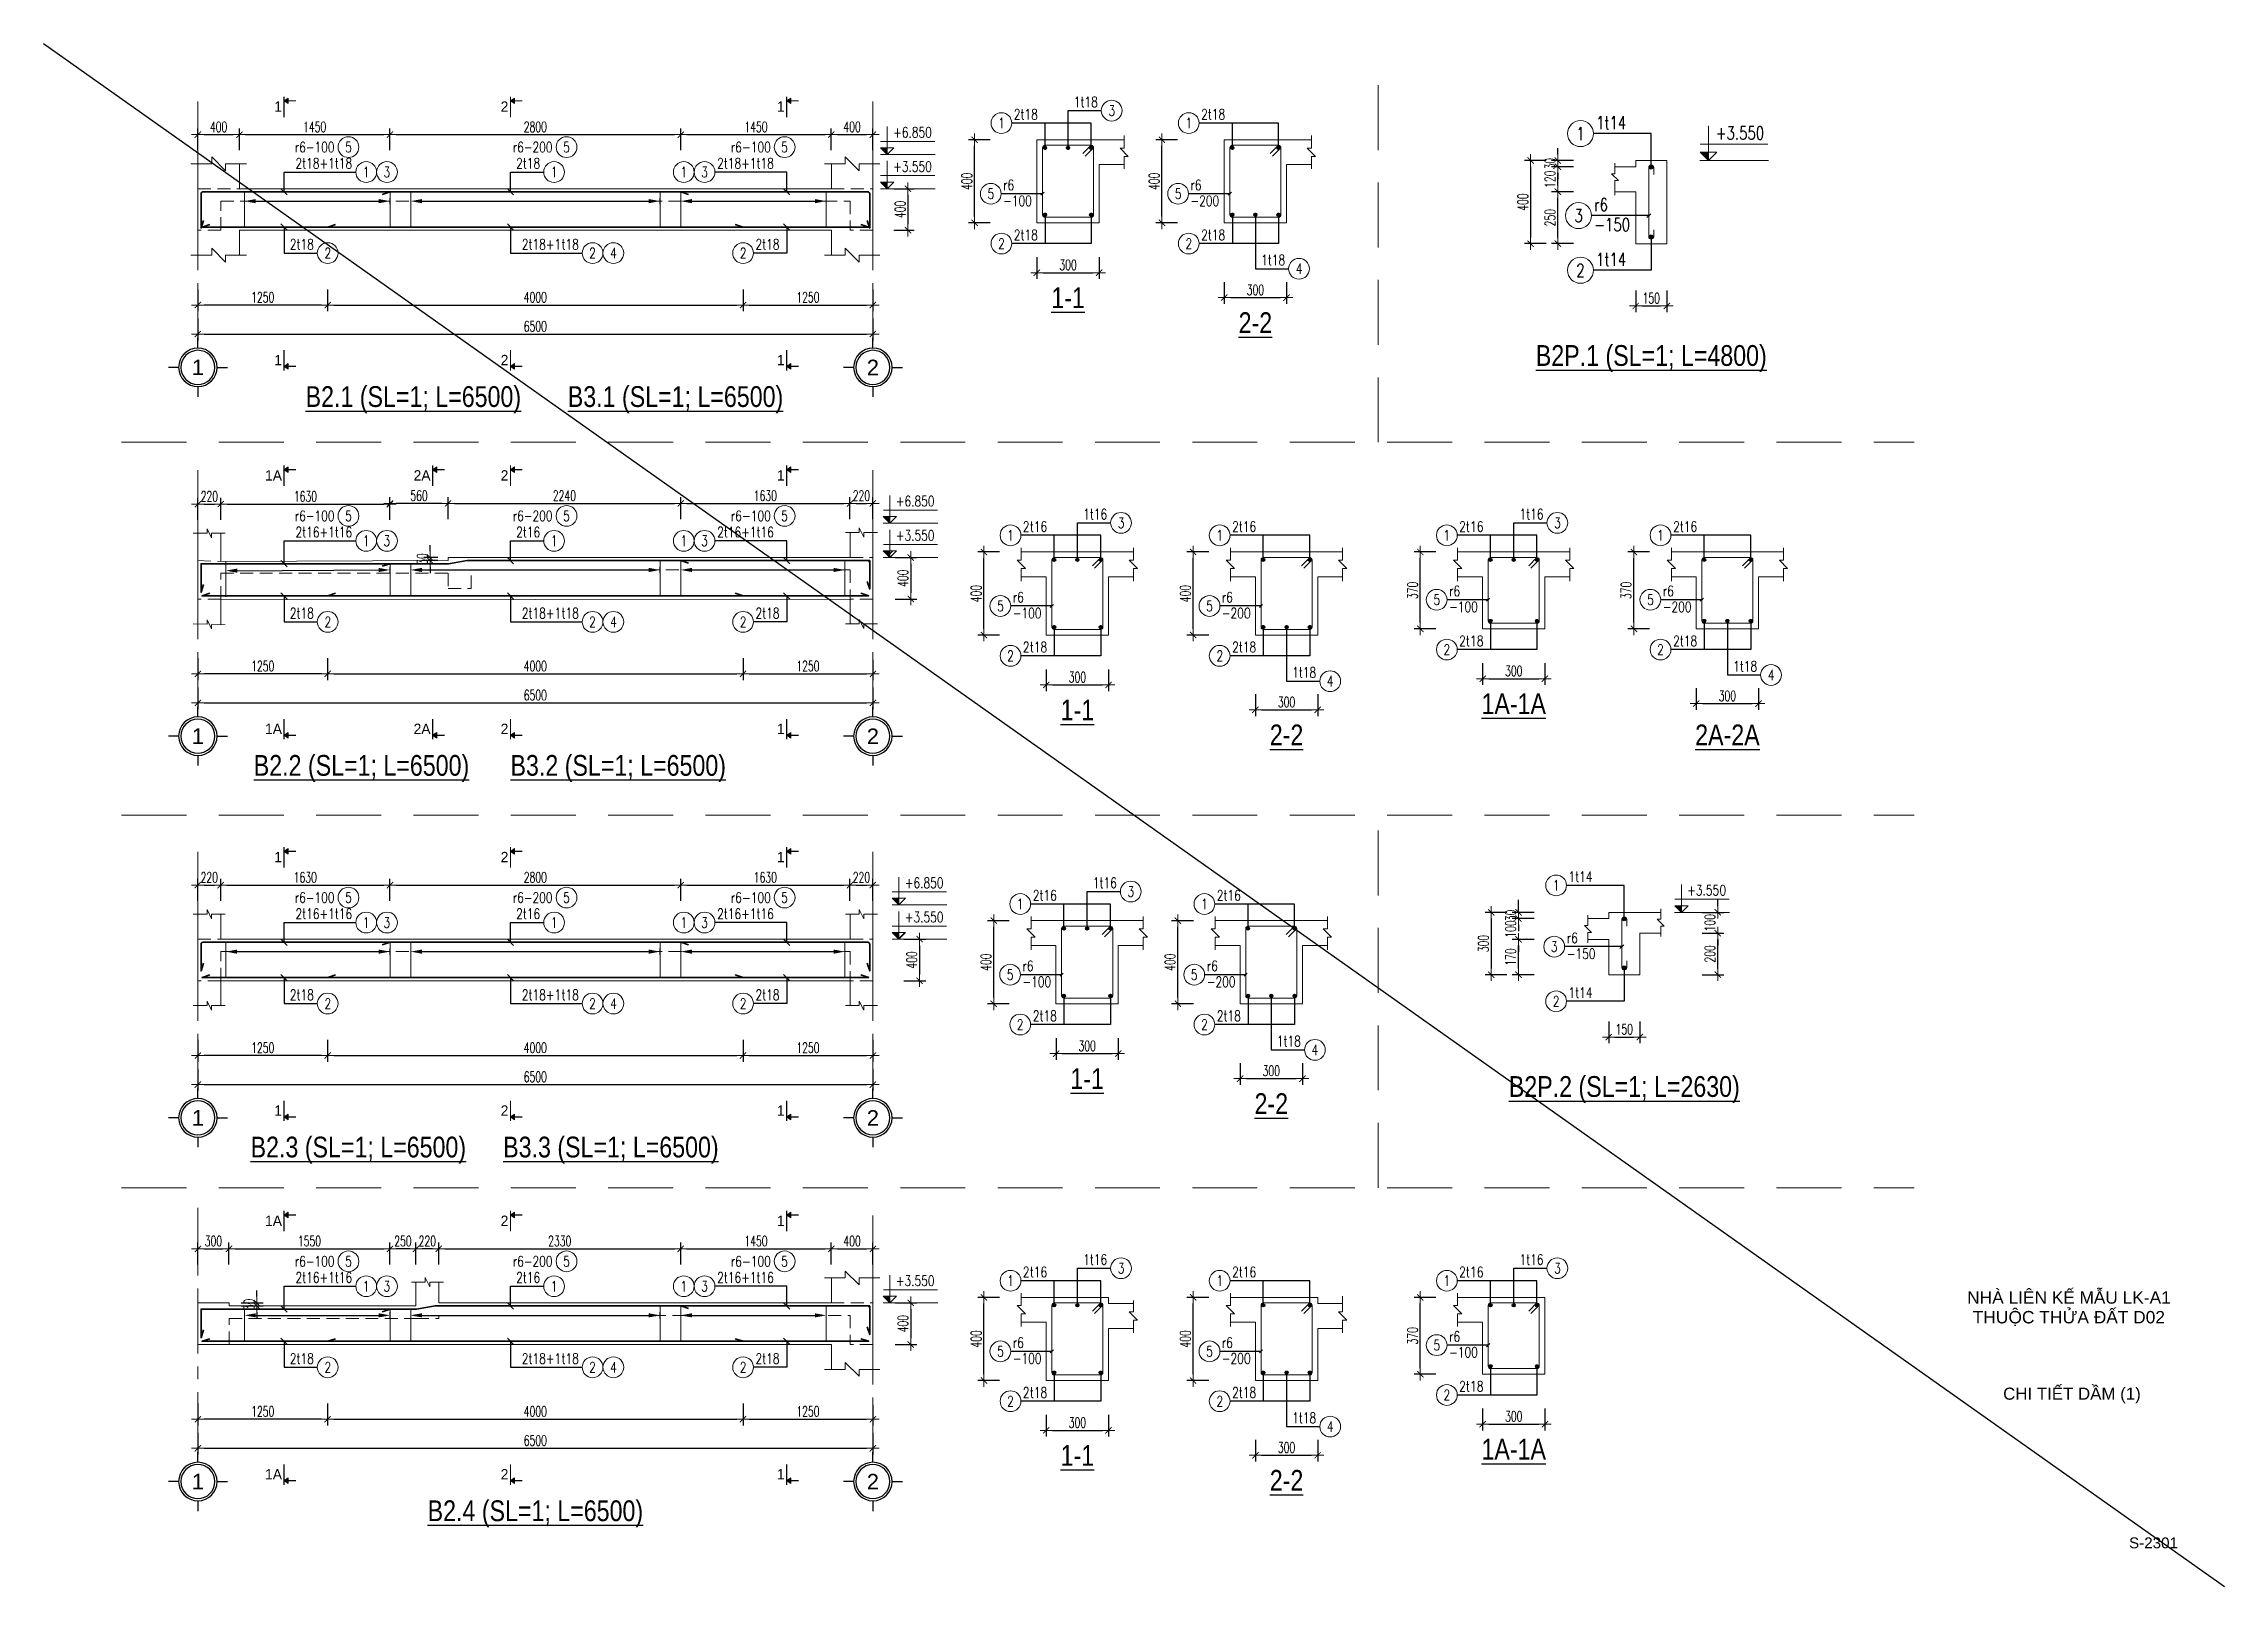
# Model space of a CAD drawing. Header units: millimetres. Extents: x -529861 to -223882, y -171969 to 61504.
# Drawn here: x -472595 to -451595, y -97113 to -82263 of the extents above; entities that cross this region are included whole.
import ezdxf
from ezdxf.enums import TextEntityAlignment as Align

# ---------------------------------------------------------------- set-up
doc = ezdxf.new("R2010")
doc.units = ezdxf.units.MM
doc.header["$LTSCALE"] = 5000
doc.linetypes.add('CENTER', pattern=[2, 1.25, -0.25, 0.25, -0.25])
doc.linetypes.add('HIDDEN', pattern=[0.375, 0.25, -0.125])
doc.layers.get('Defpoints').update_dxf_attribs({"color": 143})
for name, color, linetype, lineweight in [('dim', 8, 'Continuous', 18), ('G-ANNO-TTLB', 7, 'Continuous', 18), ('kata_dim', 8, 'Continuous', 15), ('kata_grid', 8, 'CENTER', 5), ('kata_net khuat', 9, 'HIDDEN', 5), ('kata_net manh', 8, 'Continuous', 5), ('kata_net thay', 4, 'Continuous', 20), ('kata_text', 7, 'Continuous', 30), ('kata_thep chu', 1, 'Continuous', 35), ('kata_thep dai', 220, 'Continuous', 20), ('S-dims', 8, 'Continuous', 18)]:
    doc.layers.add(name, color=color, linetype=linetype, lineweight=lineweight)
doc.layers.add('KCS_Plotter', color=11, linetype='Continuous', plot=False)
for name, color, linetype in [('KCS_TEXT_BANVE_SO', 1, 'Continuous'), ('KCS_TEXT_BANVE_TEN', 162, 'Continuous'), ('text', 255, 'Continuous')]:
    doc.layers.add(name, color=color, linetype=linetype)
doc.styles.add('Arial_13', font='arial.ttf', dxfattribs={"height": 2.5})
doc.styles.add('Arial_14', font='arial.ttf', dxfattribs={"height": 2.5})
doc.styles.add('AVANH', font='')
doc.styles.add('General text 1', font='')
doc.styles.add('kata_text', font='arial.ttf', dxfattribs={"width": 0.8})
doc.styles.add('vnsimpli', font='vnsimli.shx', dxfattribs={"width": 0.65})
doc.styles.get('AVANH').set_extended_font_data('.VnArialH')
doc.styles.get('General text 1').set_extended_font_data('.VnAvantH')
doc.dimstyles.new('kata_dim_20', dxfattribs={"dimscale": 20, "dimtxt": 2.5, "dimasz": 1.5, "dimexe": 1.5, "dimexo": 2.5, "dimtad": 1, "dimdec": 0, "dimzin": 0, "dimdsep": 46, "dimtxsty": 'vnsimpli', "dimblk": 'kata_block_ArchTick', "dimcen": 0.09, "dimdle": 1.2, "dimclrd": 8, "dimclre": 8, "dimclrt": 3, "dimadec": 0, "dimazin": 0, "dimtfac": 1, "dimtdec": 0, "dimtix": 1, "dimtofl": 0, "dimtmove": 0, "dimatfit": 3, "dimfxl": 3.75, "dimfxlon": 1, "dimtolj": 1, "dimtzin": 0, "dimarcsym": 0})
doc.dimstyles.new('kata_dim_25', dxfattribs={"dimscale": 25, "dimtxt": 2.5, "dimasz": 1.5, "dimexe": 1.5, "dimexo": 2.5, "dimtad": 1, "dimdec": 0, "dimzin": 0, "dimdsep": 46, "dimtxsty": 'kata_text', "dimblk": 'kata_block_ArchTick', "dimcen": 0.09, "dimdle": 1.2, "dimclrd": 8, "dimclre": 8, "dimclrt": 3, "dimadec": 0, "dimazin": 0, "dimtfac": 1, "dimtdec": 0, "dimtix": 1, "dimtofl": 0, "dimtmove": 0, "dimatfit": 3, "dimfxl": 3.75, "dimfxlon": 1, "dimtolj": 1, "dimtzin": 0, "dimarcsym": 0})
doc.dimstyles.new('kata_dim_40', dxfattribs={"dimscale": 40, "dimtxt": 2.5, "dimasz": 1.5, "dimexe": 1.5, "dimexo": 2.5, "dimtad": 1, "dimdec": 0, "dimzin": 0, "dimdsep": 46, "dimtxsty": 'vnsimpli', "dimblk": 'kata_block_ArchTick', "dimcen": 0.09, "dimdle": 1.2, "dimclrd": 8, "dimclre": 8, "dimclrt": 3, "dimadec": 0, "dimazin": 0, "dimtfac": 1, "dimtdec": 0, "dimtix": 1, "dimtofl": 0, "dimtmove": 0, "dimatfit": 3, "dimfxl": 3.75, "dimfxlon": 1, "dimtolj": 1, "dimtzin": 0, "dimarcsym": 0})
doc.dimstyles.new('kata_rai_thep', dxfattribs={"dimtxt": 2, "dimasz": 1, "dimexe": 0, "dimexo": 0, "dimtad": 1, "dimdec": 0, "dimzin": 12, "dimdsep": 46, "dimtxsty": 'kata_text', "dimblk": 'kata_block_RUNTIC', "dimcen": 0, "dimse1": 1, "dimse2": 1, "dimclrd": 6, "dimclre": 6, "dimclrt": 7, "dimadec": 0, "dimazin": 3, "dimtfac": 1, "dimtdec": 0, "dimtmove": 2, "dimatfit": 3, "dimldrblk": 'kata_block_LEADERTIC', "dimfxl": 1, "dimtolj": 1, "dimtzin": 0, "dimlwd": -1, "dimlwe": -1, "dimarcsym": 0})

msp = doc.modelspace()

# ---------------------------------------------------------------- texts
at = {"layer": 'G-ANNO-TTLB', "lineweight": 9, "attachment_point": 1}
for s, insert, char_height, width, style in [('NHÀ LIÊN K', (-454072.33, -94272.32), 119.444, 1122.2734, 'Arial_13'), ('\\fArial|b0|i0|c254|p34|;Ế', (-453146.36, -94272.32), 119.4444, 134.06, 'Arial_14'), (' M', (-453035.75, -94272.32), 119.444, 222.1565, 'Arial_13'), ('\\fArial|b0|i0|c254|p34|;Ẫ', (-452852.45, -94272.32), 119.4444, 134.06, 'Arial_14'), ('U LK-A1', (-452741.84, -94272.32), 119.444, 762.2267, 'Arial_13'), ('THU', (-454018.6, -94461.94), 119.444, 417.501, 'Arial_13'), ('\\fArial|b0|i0|c254|p34|;Ộ', (-453674.13, -94461.94), 119.4444, 157.0417, 'Arial_14'), ('C TH', (-453544.56, -94461.94), 119.444, 474.9553, 'Arial_13'), ('\\fArial|b0|i0|c254|p34|;Ử', (-453152.68, -94461.94), 119.4444, 172.3628, 'Arial_14'), ('A ', (-453010.47, -94461.94), 119.444, 191.5142, 'Arial_13'), ('Đ', (-452852.45, -94461.94), 119.44, 145.5508, 'Arial_13'), ('\\fArial|b0|i0|c254|p34|;Ấ', (-452732.36, -94461.94), 119.4444, 134.06, 'Arial_14'), ('T D02', (-452621.75, -94461.94), 119.444, 551.561, 'Arial_13')]:
    msp.add_mtext(s, dxfattribs=dict(at, insert=insert, char_height=char_height, width=width, style=style))
at = {"layer": 'KCS_TEXT_BANVE_SO', "linetype": 'ByBlock', "style": 'Arial_13'}
msp.add_text('S-2301', height=104.575, dxfattribs=at).set_placement((-452513.25, -96746.41))
at = {"layer": 'KCS_TEXT_BANVE_TEN', "linetype": 'ByBlock', "style": 'Arial_13'}
msp.add_text('CHI TIẾT DẦM (1) ', height=116.1946, dxfattribs=at).set_placement((-453725.75, -95315.92))

# ---------------------------------------------------------------- blocks, each defined once
blk = doc.blocks.new('kata_block_TD')
at = {"color": 6, "linetype": 'ByBlock', "lineweight": -2, "style": 'kata_text', "width": 0.8}
blk.add_attdef('SECTDET2', text='', height=5, dxfattribs=at).set_placement((0, 7.97), align=Align.CENTER)
at = {"color": 0, "linetype": 'ByBlock', "lineweight": -2, "style": 'kata_text', "width": 0.8}
blk.add_attdef('SECTDET1', text='', height=5, dxfattribs=at).set_placement((0, 1.47), align=Align.CENTER)
blk = doc.blocks.new('kata_block_ArchTick')
at = {"color": 8}
blk.add_line((1, 0), (-1, 0), dxfattribs=at)
at = {"color": 8, "const_width": 0.15}
blk.add_lwpolyline([(-0.5, -0.5), (0.5, 0.5)], dxfattribs=at)
blk = doc.blocks.new('*D71')
at = {"layer": 'Defpoints', "color": 0, "linetype": 'ByBlock', "ltscale": 1500, "transparency": 16777216}
for p in [(-470710, -83139), (-471110, -83659), (-470710, -83659)]:
    blk.add_point(p, dxfattribs=at)
at = {"layer": 'kata_dim', "color": 8, "linetype": 'ByBlock', "lineweight": -2, "ltscale": 1500, "transparency": 16777216}
for p, q in [((-471110, -83289), (-471110, -83079)), ((-471050, -83139), (-470770, -83139)), ((-470710, -83289), (-470710, -83079))]:
    blk.add_line(p, q, dxfattribs=at)
at = {"layer": 'kata_dim', "color": 8, "linetype": 'ByBlock', "lineweight": -2, "ltscale": 1500, "transparency": 16777216, "xscale": 60, "yscale": 60, "zscale": 60, "rotation": 180}
blk.add_blockref('kata_block_ArchTick', (-471110, -83139), dxfattribs=at)
at = {"layer": 'kata_dim', "color": 8, "linetype": 'ByBlock', "lineweight": -2, "ltscale": 1500, "transparency": 16777216, "xscale": 60, "yscale": 60, "zscale": 60}
blk.add_blockref('kata_block_ArchTick', (-470710, -83139), dxfattribs=at)
at = {"layer": 'kata_dim', "color": 3, "linetype": 'ByBlock', "ltscale": 1500, "transparency": 16777216, "insert": (-470910, -83064), "char_height": 100, "attachment_point": 5, "style": 'vnsimpli'}
blk.add_mtext('\\A1;400', dxfattribs=at)
blk = doc.blocks.new('*D72')
at = {"layer": 'Defpoints', "color": 0, "linetype": 'ByBlock', "ltscale": 1500, "transparency": 16777216}
for p in [(-464610, -83139), (-465010, -83659), (-464610, -83659)]:
    blk.add_point(p, dxfattribs=at)
at = {"layer": 'kata_dim', "color": 8, "linetype": 'ByBlock', "lineweight": -2, "ltscale": 1500, "transparency": 16777216}
for p, q in [((-465010, -83289), (-465010, -83079)), ((-464950, -83139), (-464670, -83139)), ((-464610, -83289), (-464610, -83079))]:
    blk.add_line(p, q, dxfattribs=at)
at = {"layer": 'kata_dim', "color": 8, "linetype": 'ByBlock', "lineweight": -2, "ltscale": 1500, "transparency": 16777216, "xscale": 60, "yscale": 60, "zscale": 60, "rotation": 180}
blk.add_blockref('kata_block_ArchTick', (-465010, -83139), dxfattribs=at)
at = {"layer": 'kata_dim', "color": 8, "linetype": 'ByBlock', "lineweight": -2, "ltscale": 1500, "transparency": 16777216, "xscale": 60, "yscale": 60, "zscale": 60}
blk.add_blockref('kata_block_ArchTick', (-464610, -83139), dxfattribs=at)
at = {"layer": 'kata_dim', "color": 3, "linetype": 'ByBlock', "ltscale": 1500, "transparency": 16777216, "insert": (-464810, -83064), "char_height": 100, "attachment_point": 5, "style": 'vnsimpli'}
blk.add_mtext('\\A1;400', dxfattribs=at)
blk = doc.blocks.new('*D73')
at = {"layer": 'Defpoints', "color": 0, "linetype": 'ByBlock', "ltscale": 1500, "transparency": 16777216}
for p in [(-469260, -83139), (-470710, -83659), (-469260, -83659)]:
    blk.add_point(p, dxfattribs=at)
at = {"layer": 'kata_dim', "color": 8, "linetype": 'ByBlock', "lineweight": -2, "ltscale": 1500, "transparency": 16777216}
for p, q in [((-470710, -83289), (-470710, -83079)), ((-470650, -83139), (-469320, -83139)), ((-469260, -83289), (-469260, -83079))]:
    blk.add_line(p, q, dxfattribs=at)
at = {"layer": 'kata_dim', "color": 8, "linetype": 'ByBlock', "lineweight": -2, "ltscale": 1500, "transparency": 16777216, "xscale": 60, "yscale": 60, "zscale": 60, "rotation": 180}
blk.add_blockref('kata_block_ArchTick', (-470710, -83139), dxfattribs=at)
at = {"layer": 'kata_dim', "color": 8, "linetype": 'ByBlock', "lineweight": -2, "ltscale": 1500, "transparency": 16777216, "xscale": 60, "yscale": 60, "zscale": 60}
blk.add_blockref('kata_block_ArchTick', (-469260, -83139), dxfattribs=at)
at = {"layer": 'kata_dim', "color": 3, "linetype": 'ByBlock', "ltscale": 1500, "transparency": 16777216, "insert": (-469985, -83064), "char_height": 100, "attachment_point": 5, "style": 'vnsimpli'}
blk.add_mtext('\\A1;1450', dxfattribs=at)
blk = doc.blocks.new('*D74')
at = {"layer": 'Defpoints', "color": 0, "linetype": 'ByBlock', "ltscale": 1500, "transparency": 16777216}
for p in [(-466460, -83139), (-469260, -83659), (-466460, -83659)]:
    blk.add_point(p, dxfattribs=at)
at = {"layer": 'kata_dim', "color": 8, "linetype": 'ByBlock', "lineweight": -2, "ltscale": 1500, "transparency": 16777216}
for p, q in [((-469260, -83289), (-469260, -83079)), ((-469200, -83139), (-466520, -83139)), ((-466460, -83289), (-466460, -83079))]:
    blk.add_line(p, q, dxfattribs=at)
at = {"layer": 'kata_dim', "color": 8, "linetype": 'ByBlock', "lineweight": -2, "ltscale": 1500, "transparency": 16777216, "xscale": 60, "yscale": 60, "zscale": 60, "rotation": 180}
blk.add_blockref('kata_block_ArchTick', (-469260, -83139), dxfattribs=at)
at = {"layer": 'kata_dim', "color": 8, "linetype": 'ByBlock', "lineweight": -2, "ltscale": 1500, "transparency": 16777216, "xscale": 60, "yscale": 60, "zscale": 60}
blk.add_blockref('kata_block_ArchTick', (-466460, -83139), dxfattribs=at)
at = {"layer": 'kata_dim', "color": 3, "linetype": 'ByBlock', "ltscale": 1500, "transparency": 16777216, "insert": (-467860, -83064), "char_height": 100, "attachment_point": 5, "style": 'vnsimpli'}
blk.add_mtext('\\A1;2800', dxfattribs=at)
blk = doc.blocks.new('*D75')
at = {"layer": 'Defpoints', "color": 0, "linetype": 'ByBlock', "ltscale": 1500, "transparency": 16777216}
for p in [(-465010, -83139), (-466460, -83659), (-465010, -83659)]:
    blk.add_point(p, dxfattribs=at)
at = {"layer": 'kata_dim', "color": 8, "linetype": 'ByBlock', "lineweight": -2, "ltscale": 1500, "transparency": 16777216}
for p, q in [((-466460, -83289), (-466460, -83079)), ((-466400, -83139), (-465070, -83139)), ((-465010, -83289), (-465010, -83079))]:
    blk.add_line(p, q, dxfattribs=at)
at = {"layer": 'kata_dim', "color": 8, "linetype": 'ByBlock', "lineweight": -2, "ltscale": 1500, "transparency": 16777216, "xscale": 60, "yscale": 60, "zscale": 60, "rotation": 180}
blk.add_blockref('kata_block_ArchTick', (-466460, -83139), dxfattribs=at)
at = {"layer": 'kata_dim', "color": 8, "linetype": 'ByBlock', "lineweight": -2, "ltscale": 1500, "transparency": 16777216, "xscale": 60, "yscale": 60, "zscale": 60}
blk.add_blockref('kata_block_ArchTick', (-465010, -83139), dxfattribs=at)
at = {"layer": 'kata_dim', "color": 3, "linetype": 'ByBlock', "ltscale": 1500, "transparency": 16777216, "insert": (-465735, -83064), "char_height": 100, "attachment_point": 5, "style": 'vnsimpli'}
blk.add_mtext('\\A1;1450', dxfattribs=at)
blk = doc.blocks.new('*D76')
at = {"layer": 'Defpoints', "color": 0, "linetype": 'ByBlock', "ltscale": 1500, "transparency": 16777216}
for p in [(-464509, -83659), (-464509, -84059), (-464272, -84059)]:
    blk.add_point(p, dxfattribs=at)
at = {"layer": 'kata_dim', "color": 8, "linetype": 'ByBlock', "lineweight": -2, "ltscale": 1500, "transparency": 16777216}
for p, q in [((-464409, -83659), (-464212, -83659)), ((-464272, -83719), (-464272, -83999)), ((-464409, -84059), (-464212, -84059))]:
    blk.add_line(p, q, dxfattribs=at)
at = {"layer": 'kata_dim', "color": 8, "linetype": 'ByBlock', "lineweight": -2, "ltscale": 1500, "transparency": 16777216, "xscale": 60, "yscale": 60, "zscale": 60}
for p, rotation in [((-464272, -83659), 90), ((-464272, -84059), 270)]:
    blk.add_blockref('kata_block_ArchTick', p, dxfattribs=dict(at, rotation=rotation))
at = {"layer": 'kata_dim', "color": 3, "linetype": 'ByBlock', "ltscale": 1500, "transparency": 16777216, "insert": (-464347, -83859), "char_height": 100, "attachment_point": 5, "rotation": 90, "style": 'vnsimpli'}
blk.add_mtext('\\A1;400', dxfattribs=at)
blk = doc.blocks.new('kata_block_CT')
at = {"layer": 'S-dims', "linetype": 'ByBlock', "ltscale": 1500}
blk.add_hatch(color=256, dxfattribs=at).paths.add_polyline_path([(0, 1.6), (-1.61, 1.6), (0, 0)])
h = blk.add_hatch(dxfattribs=at)
h.set_pattern_fill('ANSI31', color=256, scale=1.406, style=0)
h.paths.add_polyline_path([(0, 1.6), (0, 0), (1.61, 1.6)])
for p, q in [((11.56, 0), (-1.64, 0)), ((-1.59, 3.14), (11.47, 3.14))]:
    blk.add_line(p, q, dxfattribs=at)
for points in [[(0, 6.69), (0, 0)], [(0, 0), (-1.61, 1.6), (0, 1.6)], [(0, 0), (1.61, 1.6), (0, 1.6)]]:
    blk.add_lwpolyline(points, dxfattribs=at)
at = {"layer": 'S-dims', "color": 3, "style": 'vnsimpli', "width": 0.75}
blk.add_attdef('CT', (1.41, 4.07), '', height=2.5, dxfattribs=at)
blk = doc.blocks.new('kata_block_GRID')
at = {"layer": 'dim', "color": 250, "linetype": 'Continuous', "lineweight": -3}
for p, q in [((0, 4.62), (0, 7.08)), ((-4.63, 0), (-7.09, 0)), ((0, -4.63), (0, -7.09)), ((4.63, 0), (7.09, 0))]:
    blk.add_line(p, q, dxfattribs=at)
at = {"layer": 'dim', "color": 250, "linetype": 'Continuous', "lineweight": -3, "extrusion": (0, 0, -1)}
blk.add_ellipse((0, 0), major_axis=(-4.63, 0), ratio=1, start_param=3.141414, end_param=9.424599, dxfattribs=at)
at = {"layer": 'dim', "color": 9, "linetype": 'Continuous', "lineweight": -3, "extrusion": (0, 0, -1)}
blk.add_ellipse((0, 0), major_axis=(-4.1, 0), ratio=1, start_param=3.140844, end_param=9.424029, dxfattribs=at)
at = {"layer": 'text', "color": 33, "style": 'AVANH'}
blk.add_attdef('GRID', text='', height=3.75, dxfattribs=at).set_placement((0, 0), align=Align.MIDDLE)
blk = doc.blocks.new('*D77')
at = {"layer": 'Defpoints', "color": 0, "linetype": 'ByBlock', "ltscale": 1500, "transparency": 16777216}
for p in [(-471110, -84059), (-464610, -84059), (-464610, -85059)]:
    blk.add_point(p, dxfattribs=at)
at = {"layer": 'kata_dim', "color": 8, "linetype": 'ByBlock', "lineweight": -2, "ltscale": 1500, "transparency": 16777216}
for p, q in [((-471110, -84909), (-471110, -85119)), ((-464610, -84909), (-464610, -85119)), ((-471050, -85059), (-464670, -85059))]:
    blk.add_line(p, q, dxfattribs=at)
at = {"layer": 'kata_dim', "color": 8, "linetype": 'ByBlock', "lineweight": -2, "ltscale": 1500, "transparency": 16777216, "xscale": 60, "yscale": 60, "zscale": 60, "rotation": 180}
blk.add_blockref('kata_block_ArchTick', (-471110, -85059), dxfattribs=at)
at = {"layer": 'kata_dim', "color": 8, "linetype": 'ByBlock', "lineweight": -2, "ltscale": 1500, "transparency": 16777216, "xscale": 60, "yscale": 60, "zscale": 60}
blk.add_blockref('kata_block_ArchTick', (-464610, -85059), dxfattribs=at)
at = {"layer": 'kata_dim', "color": 3, "linetype": 'ByBlock', "ltscale": 1500, "transparency": 16777216, "insert": (-467860, -84984), "char_height": 100, "attachment_point": 5, "style": 'vnsimpli'}
blk.add_mtext('\\A1;6500', dxfattribs=at)
blk = doc.blocks.new('*D78')
at = {"layer": 'Defpoints', "color": 0, "linetype": 'ByBlock', "ltscale": 1500, "transparency": 16777216}
for p in [(-471110, -84059), (-469860, -84059), (-471110, -84779)]:
    blk.add_point(p, dxfattribs=at)
at = {"layer": 'kata_dim', "color": 8, "linetype": 'ByBlock', "lineweight": -2, "ltscale": 1500, "transparency": 16777216}
for p, q in [((-471110, -84629), (-471110, -84839)), ((-469860, -84629), (-469860, -84839)), ((-469920, -84779), (-471050, -84779))]:
    blk.add_line(p, q, dxfattribs=at)
at = {"layer": 'kata_dim', "color": 8, "linetype": 'ByBlock', "lineweight": -2, "ltscale": 1500, "transparency": 16777216, "xscale": 60, "yscale": 60, "zscale": 60, "rotation": 180}
blk.add_blockref('kata_block_ArchTick', (-471110, -84779), dxfattribs=at)
at = {"layer": 'kata_dim', "color": 8, "linetype": 'ByBlock', "lineweight": -2, "ltscale": 1500, "transparency": 16777216, "xscale": 60, "yscale": 60, "zscale": 60}
blk.add_blockref('kata_block_ArchTick', (-469860, -84779), dxfattribs=at)
at = {"layer": 'kata_dim', "color": 3, "linetype": 'ByBlock', "ltscale": 1500, "transparency": 16777216, "insert": (-470485, -84704), "char_height": 100, "attachment_point": 5, "style": 'vnsimpli'}
blk.add_mtext('\\A1;1250', dxfattribs=at)
blk = doc.blocks.new('*D79')
at = {"layer": 'Defpoints', "color": 0, "linetype": 'ByBlock', "ltscale": 1500, "transparency": 16777216}
for p in [(-469860, -84059), (-465860, -84059), (-465860, -84779)]:
    blk.add_point(p, dxfattribs=at)
at = {"layer": 'kata_dim', "color": 8, "linetype": 'ByBlock', "lineweight": -2, "ltscale": 1500, "transparency": 16777216}
for p, q in [((-469860, -84629), (-469860, -84839)), ((-465860, -84629), (-465860, -84839)), ((-469800, -84779), (-465920, -84779))]:
    blk.add_line(p, q, dxfattribs=at)
at = {"layer": 'kata_dim', "color": 8, "linetype": 'ByBlock', "lineweight": -2, "ltscale": 1500, "transparency": 16777216, "xscale": 60, "yscale": 60, "zscale": 60, "rotation": 180}
blk.add_blockref('kata_block_ArchTick', (-469860, -84779), dxfattribs=at)
at = {"layer": 'kata_dim', "color": 8, "linetype": 'ByBlock', "lineweight": -2, "ltscale": 1500, "transparency": 16777216, "xscale": 60, "yscale": 60, "zscale": 60}
blk.add_blockref('kata_block_ArchTick', (-465860, -84779), dxfattribs=at)
at = {"layer": 'kata_dim', "color": 3, "linetype": 'ByBlock', "ltscale": 1500, "transparency": 16777216, "insert": (-467860, -84704), "char_height": 100, "attachment_point": 5, "style": 'vnsimpli'}
blk.add_mtext('\\A1;4000', dxfattribs=at)
blk = doc.blocks.new('*D80')
at = {"layer": 'Defpoints', "color": 0, "linetype": 'ByBlock', "ltscale": 1500, "transparency": 16777216}
for p in [(-465860, -84059), (-464610, -84125), (-464610, -84779)]:
    blk.add_point(p, dxfattribs=at)
at = {"layer": 'kata_dim', "color": 8, "linetype": 'ByBlock', "lineweight": -2, "ltscale": 1500, "transparency": 16777216}
for p, q in [((-465860, -84629), (-465860, -84839)), ((-464610, -84629), (-464610, -84839)), ((-465800, -84779), (-464670, -84779))]:
    blk.add_line(p, q, dxfattribs=at)
at = {"layer": 'kata_dim', "color": 8, "linetype": 'ByBlock', "lineweight": -2, "ltscale": 1500, "transparency": 16777216, "xscale": 60, "yscale": 60, "zscale": 60, "rotation": 180}
blk.add_blockref('kata_block_ArchTick', (-465860, -84779), dxfattribs=at)
at = {"layer": 'kata_dim', "color": 8, "linetype": 'ByBlock', "lineweight": -2, "ltscale": 1500, "transparency": 16777216, "xscale": 60, "yscale": 60, "zscale": 60}
blk.add_blockref('kata_block_ArchTick', (-464610, -84779), dxfattribs=at)
at = {"layer": 'kata_dim', "color": 3, "linetype": 'ByBlock', "ltscale": 1500, "transparency": 16777216, "insert": (-465235, -84704), "char_height": 100, "attachment_point": 5, "style": 'vnsimpli'}
blk.add_mtext('\\A1;1250', dxfattribs=at)
blk = doc.blocks.new('kata_block_RUNTIC')
at = {"layer": 'kata_dim', "color": 6}
blk.add_line((0, 0.75), (0, -0.75), dxfattribs=at)
blk.add_lwpolyline([(0, 0, 0, 1, 0), (-2.7, 0, 1, 1, 0)], format="xyseb", dxfattribs=at)
blk = doc.blocks.new('*D81')
at = {"layer": 'Defpoints', "color": 6, "linetype": 'ByBlock', "ltscale": 1500, "transparency": 16777216}
blk.add_line((-470620, -83779), (-469300, -83779), dxfattribs=at)
at = {"layer": 'Defpoints', "color": 0, "linetype": 'ByBlock', "ltscale": 1500, "transparency": 16777216}
for p in [(-470660, -83779), (-469260, -83779), (-469260, -83779)]:
    blk.add_point(p, dxfattribs=at)
at = {"layer": 'Defpoints', "color": 6, "linetype": 'ByBlock', "ltscale": 1500, "transparency": 16777216, "xscale": 40, "yscale": 40, "zscale": 40, "rotation": 180}
blk.add_blockref('kata_block_RUNTIC', (-470660, -83779), dxfattribs=at)
at = {"layer": 'Defpoints', "color": 6, "linetype": 'ByBlock', "ltscale": 1500, "transparency": 16777216, "xscale": 40, "yscale": 40, "zscale": 40}
blk.add_blockref('kata_block_RUNTIC', (-469260, -83779), dxfattribs=at)
blk = doc.blocks.new('kata_block_LEADERTIC')
at = {"layer": 'kata_dim', "color": 6}
blk.add_lwpolyline([(0, 0, 0, 1, 0), (-2.7, 0, 1, 1, 0)], format="xyseb", dxfattribs=at)
blk = doc.blocks.new('*D82')
at = {"layer": 'Defpoints', "color": 6, "linetype": 'ByBlock', "ltscale": 1500, "transparency": 16777216}
blk.add_line((-469020, -83779), (-466700, -83779), dxfattribs=at)
at = {"layer": 'Defpoints', "color": 0, "linetype": 'ByBlock', "ltscale": 1500, "transparency": 16777216}
for p in [(-469060, -83779), (-466660, -83779), (-466660, -83779)]:
    blk.add_point(p, dxfattribs=at)
at = {"layer": 'Defpoints', "color": 6, "linetype": 'ByBlock', "ltscale": 1500, "transparency": 16777216, "xscale": 40, "yscale": 40, "zscale": 40, "rotation": 180}
blk.add_blockref('kata_block_RUNTIC', (-469060, -83779), dxfattribs=at)
at = {"layer": 'Defpoints', "color": 6, "linetype": 'ByBlock', "ltscale": 1500, "transparency": 16777216, "xscale": 40, "yscale": 40, "zscale": 40}
blk.add_blockref('kata_block_RUNTIC', (-466660, -83779), dxfattribs=at)
blk = doc.blocks.new('*D83')
at = {"layer": 'Defpoints', "color": 6, "linetype": 'ByBlock', "ltscale": 1500, "transparency": 16777216}
blk.add_line((-466420, -83779), (-465100, -83779), dxfattribs=at)
at = {"layer": 'Defpoints', "color": 0, "linetype": 'ByBlock', "ltscale": 1500, "transparency": 16777216}
for p in [(-466460, -83779), (-465060, -83779), (-465060, -83779)]:
    blk.add_point(p, dxfattribs=at)
at = {"layer": 'Defpoints', "color": 6, "linetype": 'ByBlock', "ltscale": 1500, "transparency": 16777216, "xscale": 40, "yscale": 40, "zscale": 40, "rotation": 180}
blk.add_blockref('kata_block_RUNTIC', (-466460, -83779), dxfattribs=at)
at = {"layer": 'Defpoints', "color": 6, "linetype": 'ByBlock', "ltscale": 1500, "transparency": 16777216, "xscale": 40, "yscale": 40, "zscale": 40}
blk.add_blockref('kata_block_RUNTIC', (-465060, -83779), dxfattribs=at)
blk = doc.blocks.new('*U84')
for centre in [(2.5, 0), (7.5, 0)]:
    blk.add_circle(centre, 2.5)
at = {"layer": 'kata_text', "color": 3, "style": 'vnsimpli', "width": 0.75}
blk.add_attdef('DK2', text='', height=2.5, dxfattribs=at).set_placement((-0.85, 0.85), align=Align.RIGHT)
at = {"layer": 'kata_text', "color": 7, "style": 'vnsimpli', "width": 0.75}
for tag, p in [('SH3', (2.5, 0)), ('SH4', (7.5, 0))]:
    blk.add_attdef(tag, text='', height=2.5, dxfattribs=at).set_placement(p, align=Align.MIDDLE)
blk = doc.blocks.new('*U54')
blk.add_circle((2.5, 0), 2.5)
at = {"layer": 'kata_text', "color": 3, "style": 'vnsimpli', "width": 0.75}
blk.add_attdef('DK2', text='', height=2.5, dxfattribs=at).set_placement((-0.85, 0.85), align=Align.RIGHT)
at = {"layer": 'kata_text', "color": 7, "style": 'vnsimpli', "width": 0.75}
blk.add_attdef('SH3', text='', height=2.5, dxfattribs=at).set_placement((2.5, 0), align=Align.MIDDLE)
blk = doc.blocks.new('*D85')
at = {"layer": 'Defpoints', "color": 0, "linetype": 'ByBlock', "ltscale": 1500, "transparency": 16777216}
for p in [(-463030, -83988), (-462430, -83988), (-462430, -84468)]:
    blk.add_point(p, dxfattribs=at)
at = {"layer": 'kata_dim', "color": 8, "linetype": 'ByBlock', "lineweight": -2, "ltscale": 1500, "transparency": 16777216}
for p, q in [((-463030, -84318), (-463030, -84528)), ((-462430, -84318), (-462430, -84528)), ((-462970, -84468), (-462490, -84468))]:
    blk.add_line(p, q, dxfattribs=at)
at = {"layer": 'kata_dim', "color": 8, "linetype": 'ByBlock', "lineweight": -2, "ltscale": 1500, "transparency": 16777216, "xscale": 60, "yscale": 60, "zscale": 60, "rotation": 180}
blk.add_blockref('kata_block_ArchTick', (-463030, -84468), dxfattribs=at)
at = {"layer": 'kata_dim', "color": 8, "linetype": 'ByBlock', "lineweight": -2, "ltscale": 1500, "transparency": 16777216, "xscale": 60, "yscale": 60, "zscale": 60}
blk.add_blockref('kata_block_ArchTick', (-462430, -84468), dxfattribs=at)
at = {"layer": 'kata_dim', "color": 3, "linetype": 'ByBlock', "ltscale": 1500, "transparency": 16777216, "insert": (-462730, -84393), "char_height": 100, "attachment_point": 5, "style": 'vnsimpli'}
blk.add_mtext('\\A1;300', dxfattribs=at)
blk = doc.blocks.new('*D86')
at = {"layer": 'Defpoints', "color": 0, "linetype": 'ByBlock', "ltscale": 1500, "transparency": 16777216}
for p in [(-463630, -83188), (-463030, -83188), (-463030, -83988)]:
    blk.add_point(p, dxfattribs=at)
at = {"layer": 'kata_dim', "color": 8, "linetype": 'ByBlock', "lineweight": -2, "ltscale": 1500, "transparency": 16777216}
for p, q in [((-463480, -83188), (-463690, -83188)), ((-463630, -83928), (-463630, -83248)), ((-463480, -83988), (-463690, -83988))]:
    blk.add_line(p, q, dxfattribs=at)
at = {"layer": 'kata_dim', "color": 8, "linetype": 'ByBlock', "lineweight": -2, "ltscale": 1500, "transparency": 16777216, "xscale": 60, "yscale": 60, "zscale": 60}
for p, rotation in [((-463630, -83188), 90), ((-463630, -83988), 270)]:
    blk.add_blockref('kata_block_ArchTick', p, dxfattribs=dict(at, rotation=rotation))
at = {"layer": 'kata_dim', "color": 3, "linetype": 'ByBlock', "ltscale": 1500, "transparency": 16777216, "insert": (-463705, -83588), "char_height": 100, "attachment_point": 5, "rotation": 90, "style": 'vnsimpli'}
blk.add_mtext('\\A1;400', dxfattribs=at)
blk = doc.blocks.new('kata_block_THEP')
at = {"layer": 'kata_thep chu', "color": 0}
for p, q in [((-0.5, 0), (0.5, 0)), ((-0.35, 0.35), (0.35, -0.35)), ((0.35, 0.35), (-0.35, -0.35)), ((0, 0.5), (0, -0.5))]:
    blk.add_line(p, q, dxfattribs=at)
at = {"layer": 'kata_thep chu', "color": 0, "const_width": 0.0833}
blk.add_lwpolyline([(-0.5, 0, 1), (0.5, 0, 1), (-0.5, 0, 1)], format="xyb", dxfattribs=at)
blk = doc.blocks.new('*U68')
blk.add_circle((-2.5, 0), 2.5)
at = {"layer": 'kata_text', "color": 7, "style": 'vnsimpli', "width": 0.75}
blk.add_attdef('SH2', text='', height=2.5, dxfattribs=at).set_placement((-2.5, 0), align=Align.MIDDLE)
at = {"layer": 'kata_text', "color": 3, "style": 'vnsimpli', "width": 0.75}
blk.add_attdef('DK1', (0.5, 0.85), '', height=2.5, dxfattribs=at)
blk = doc.blocks.new('*U70')
blk.add_circle((-2.5, 0), 2.5)
at = {"layer": 'kata_text', "color": 7, "style": 'vnsimpli', "width": 0.75}
blk.add_attdef('SH2', text='', height=2.5, dxfattribs=at).set_placement((-2.5, 0), align=Align.MIDDLE)
at = {"layer": 'kata_text', "color": 3, "style": 'vnsimpli', "width": 0.75}
for tag, p in [('DK1', (0.5, 0.85)), ('KC1', (0.5, -2.97))]:
    blk.add_attdef(tag, p, '', height=2.5, dxfattribs=at)
blk = doc.blocks.new('*U87')
blk.add_circle((2.5, 0), 2.5)
at = {"layer": 'kata_text', "color": 3, "style": 'vnsimpli', "width": 0.75}
blk.add_attdef('DKKC2', text='', height=2.5, dxfattribs=at).set_placement((-0.85, -1.25), align=Align.RIGHT)
at = {"layer": 'kata_text', "color": 7, "style": 'vnsimpli', "width": 0.75}
blk.add_attdef('SH3', text='', height=2.5, dxfattribs=at).set_placement((2.5, 0), align=Align.MIDDLE)
blk = doc.blocks.new('kata_block_SECBAL')
blk.add_hatch(color=2).paths.add_polyline_path([(0.99, 3.81), (0, 3.13), (0.99, 2.46)])
at = {"color": 2}
for p, q in [((0.99, 3.81), (0, 3.13)), ((0.99, 2.46), (0, 3.13)), ((0.99, 2.46), (0.99, 3.81))]:
    blk.add_line(p, q, dxfattribs=at)
at = {"color": 2, "const_width": 0.3}
for points in [[(0, -0.8), (0, 4.16)], [(0.99, 3.13), (2.89, 3.13)]]:
    blk.add_lwpolyline(points, dxfattribs=at)
at = {"color": 2, "linetype": 'ByBlock', "lineweight": -2, "style": 'General text 1'}
blk.add_attdef('DETAIL', text='', height=2.5, dxfattribs=at).set_placement((-0.5, 1.75), align=Align.MIDDLE_RIGHT)
blk = doc.blocks.new('*U88')
blk.add_hatch(color=2).paths.add_polyline_path([(0.99, -0.45), (0, 0.22), (0.99, 0.9)])
at = {"color": 2}
for p, q in [((0.99, 0.9), (0, 0.22)), ((0.99, -0.45), (0, 0.22)), ((0.99, 0.9), (0.99, -0.45))]:
    blk.add_line(p, q, dxfattribs=at)
at = {"color": 2, "const_width": 0.3}
for points in [[(0, 4.16), (0, -0.8)], [(0.99, 0.22), (2.89, 0.22)]]:
    blk.add_lwpolyline(points, dxfattribs=at)
at = {"color": 2, "linetype": 'ByBlock', "lineweight": -2, "style": 'General text 1'}
blk.add_attdef('DETAIL', text='', height=2.5, dxfattribs=at).set_placement((-0.5, 1.75), align=Align.MIDDLE_RIGHT)
blk = doc.blocks.new('*D89')
at = {"layer": 'Defpoints', "color": 0, "linetype": 'ByBlock', "ltscale": 1500, "transparency": 16777216}
for p in [(-461226, -83988), (-460626, -83988), (-460626, -84708)]:
    blk.add_point(p, dxfattribs=at)
at = {"layer": 'kata_dim', "color": 8, "linetype": 'ByBlock', "lineweight": -2, "ltscale": 1500, "transparency": 16777216}
for p, q in [((-461226, -84558), (-461226, -84768)), ((-460626, -84558), (-460626, -84768)), ((-461166, -84708), (-460686, -84708))]:
    blk.add_line(p, q, dxfattribs=at)
at = {"layer": 'kata_dim', "color": 8, "linetype": 'ByBlock', "lineweight": -2, "ltscale": 1500, "transparency": 16777216, "xscale": 60, "yscale": 60, "zscale": 60, "rotation": 180}
blk.add_blockref('kata_block_ArchTick', (-461226, -84708), dxfattribs=at)
at = {"layer": 'kata_dim', "color": 8, "linetype": 'ByBlock', "lineweight": -2, "ltscale": 1500, "transparency": 16777216, "xscale": 60, "yscale": 60, "zscale": 60}
blk.add_blockref('kata_block_ArchTick', (-460626, -84708), dxfattribs=at)
at = {"layer": 'kata_dim', "color": 3, "linetype": 'ByBlock', "ltscale": 1500, "transparency": 16777216, "insert": (-460926, -84633), "char_height": 100, "attachment_point": 5, "style": 'vnsimpli'}
blk.add_mtext('\\A1;300', dxfattribs=at)
blk = doc.blocks.new('*D90')
at = {"layer": 'Defpoints', "color": 0, "linetype": 'ByBlock', "ltscale": 1500, "transparency": 16777216}
for p in [(-461826, -83188), (-461226, -83188), (-461226, -83988)]:
    blk.add_point(p, dxfattribs=at)
at = {"layer": 'kata_dim', "color": 8, "linetype": 'ByBlock', "lineweight": -2, "ltscale": 1500, "transparency": 16777216}
for p, q in [((-461676, -83188), (-461886, -83188)), ((-461826, -83928), (-461826, -83248)), ((-461676, -83988), (-461886, -83988))]:
    blk.add_line(p, q, dxfattribs=at)
at = {"layer": 'kata_dim', "color": 8, "linetype": 'ByBlock', "lineweight": -2, "ltscale": 1500, "transparency": 16777216, "xscale": 60, "yscale": 60, "zscale": 60}
for p, rotation in [((-461826, -83188), 90), ((-461826, -83988), 270)]:
    blk.add_blockref('kata_block_ArchTick', p, dxfattribs=dict(at, rotation=rotation))
at = {"layer": 'kata_dim', "color": 3, "linetype": 'ByBlock', "ltscale": 1500, "transparency": 16777216, "insert": (-461901, -83588), "char_height": 100, "attachment_point": 5, "rotation": 90, "style": 'vnsimpli'}
blk.add_mtext('\\A1;400', dxfattribs=at)
blk = doc.blocks.new('*U66')
for centre in [(-7.5, 0), (-2.5, 0)]:
    blk.add_circle(centre, 2.5)
at = {"layer": 'kata_text', "color": 7, "style": 'vnsimpli', "width": 0.75}
for tag, p in [('SH1', (-7.5, 0)), ('SH2', (-2.5, 0))]:
    blk.add_attdef(tag, text='', height=2.5, dxfattribs=at).set_placement(p, align=Align.MIDDLE)
at = {"layer": 'kata_text', "color": 3, "style": 'vnsimpli', "width": 0.75}
blk.add_attdef('DK1', (0.5, 0.85), '', height=2.5, dxfattribs=at)
blk = doc.blocks.new('*D91')
at = {"layer": 'Defpoints', "color": 0, "linetype": 'ByBlock', "ltscale": 1500, "transparency": 16777216}
for p in [(-470889, -86696), (-471110, -87209), (-470889, -87216)]:
    blk.add_point(p, dxfattribs=at)
at = {"layer": 'kata_dim', "color": 8, "linetype": 'ByBlock', "lineweight": -2, "ltscale": 1500, "transparency": 16777216}
for p, q in [((-471110, -86846), (-471110, -86636)), ((-471050, -86696), (-470949, -86696)), ((-470889, -86846), (-470889, -86636))]:
    blk.add_line(p, q, dxfattribs=at)
at = {"layer": 'kata_dim', "color": 8, "linetype": 'ByBlock', "lineweight": -2, "ltscale": 1500, "transparency": 16777216, "xscale": 60, "yscale": 60, "zscale": 60, "rotation": 180}
blk.add_blockref('kata_block_ArchTick', (-471110, -86696), dxfattribs=at)
at = {"layer": 'kata_dim', "color": 8, "linetype": 'ByBlock', "lineweight": -2, "ltscale": 1500, "transparency": 16777216, "xscale": 60, "yscale": 60, "zscale": 60}
blk.add_blockref('kata_block_ArchTick', (-470889, -86696), dxfattribs=at)
at = {"layer": 'kata_dim', "color": 3, "linetype": 'ByBlock', "ltscale": 1500, "transparency": 16777216, "insert": (-470999, -86621), "char_height": 100, "attachment_point": 5, "style": 'vnsimpli'}
blk.add_mtext('\\A1;220', dxfattribs=at)
blk = doc.blocks.new('*D92')
at = {"layer": 'Defpoints', "color": 0, "linetype": 'ByBlock', "ltscale": 1500, "transparency": 16777216}
for p in [(-464610, -86689), (-464830, -87209), (-464610, -87209)]:
    blk.add_point(p, dxfattribs=at)
at = {"layer": 'kata_dim', "color": 8, "linetype": 'ByBlock', "lineweight": -2, "ltscale": 1500, "transparency": 16777216}
for p, q in [((-464830, -86839), (-464830, -86629)), ((-464770, -86689), (-464670, -86689)), ((-464610, -86839), (-464610, -86629))]:
    blk.add_line(p, q, dxfattribs=at)
at = {"layer": 'kata_dim', "color": 8, "linetype": 'ByBlock', "lineweight": -2, "ltscale": 1500, "transparency": 16777216, "xscale": 60, "yscale": 60, "zscale": 60, "rotation": 180}
blk.add_blockref('kata_block_ArchTick', (-464830, -86689), dxfattribs=at)
at = {"layer": 'kata_dim', "color": 8, "linetype": 'ByBlock', "lineweight": -2, "ltscale": 1500, "transparency": 16777216, "xscale": 60, "yscale": 60, "zscale": 60}
blk.add_blockref('kata_block_ArchTick', (-464610, -86689), dxfattribs=at)
at = {"layer": 'kata_dim', "color": 3, "linetype": 'ByBlock', "ltscale": 1500, "transparency": 16777216, "insert": (-464720, -86614), "char_height": 100, "attachment_point": 5, "style": 'vnsimpli'}
blk.add_mtext('\\A1;220', dxfattribs=at)
blk = doc.blocks.new('*D93')
at = {"layer": 'Defpoints', "color": 0, "linetype": 'ByBlock', "ltscale": 1500, "transparency": 16777216}
for p in [(-469260, -86696), (-470889, -87216), (-469260, -87209)]:
    blk.add_point(p, dxfattribs=at)
at = {"layer": 'kata_dim', "color": 8, "linetype": 'ByBlock', "lineweight": -2, "ltscale": 1500, "transparency": 16777216}
for p, q in [((-470889, -86846), (-470889, -86636)), ((-470829, -86696), (-469320, -86696)), ((-469260, -86846), (-469260, -86636))]:
    blk.add_line(p, q, dxfattribs=at)
at = {"layer": 'kata_dim', "color": 8, "linetype": 'ByBlock', "lineweight": -2, "ltscale": 1500, "transparency": 16777216, "xscale": 60, "yscale": 60, "zscale": 60, "rotation": 180}
blk.add_blockref('kata_block_ArchTick', (-470889, -86696), dxfattribs=at)
at = {"layer": 'kata_dim', "color": 8, "linetype": 'ByBlock', "lineweight": -2, "ltscale": 1500, "transparency": 16777216, "xscale": 60, "yscale": 60, "zscale": 60}
blk.add_blockref('kata_block_ArchTick', (-469260, -86696), dxfattribs=at)
at = {"layer": 'kata_dim', "color": 3, "linetype": 'ByBlock', "ltscale": 1500, "transparency": 16777216, "insert": (-470074, -86621), "char_height": 100, "attachment_point": 5, "style": 'vnsimpli'}
blk.add_mtext('\\A1;1630', dxfattribs=at)
blk = doc.blocks.new('*D94')
at = {"layer": 'Defpoints', "color": 0, "linetype": 'ByBlock', "ltscale": 1500, "transparency": 16777216}
for p in [(-466460, -86689), (-468700, -87209), (-466460, -87209)]:
    blk.add_point(p, dxfattribs=at)
at = {"layer": 'kata_dim', "color": 8, "linetype": 'ByBlock', "lineweight": -2, "ltscale": 1500, "transparency": 16777216}
for p, q in [((-468700, -86839), (-468700, -86629)), ((-468640, -86689), (-466520, -86689)), ((-466460, -86839), (-466460, -86629))]:
    blk.add_line(p, q, dxfattribs=at)
at = {"layer": 'kata_dim', "color": 8, "linetype": 'ByBlock', "lineweight": -2, "ltscale": 1500, "transparency": 16777216, "xscale": 60, "yscale": 60, "zscale": 60, "rotation": 180}
blk.add_blockref('kata_block_ArchTick', (-468700, -86689), dxfattribs=at)
at = {"layer": 'kata_dim', "color": 8, "linetype": 'ByBlock', "lineweight": -2, "ltscale": 1500, "transparency": 16777216, "xscale": 60, "yscale": 60, "zscale": 60}
blk.add_blockref('kata_block_ArchTick', (-466460, -86689), dxfattribs=at)
at = {"layer": 'kata_dim', "color": 3, "linetype": 'ByBlock', "ltscale": 1500, "transparency": 16777216, "insert": (-467580, -86614), "char_height": 100, "attachment_point": 5, "style": 'vnsimpli'}
blk.add_mtext('\\A1;2240', dxfattribs=at)
blk = doc.blocks.new('*D95')
at = {"layer": 'Defpoints', "color": 0, "linetype": 'ByBlock', "ltscale": 1500, "transparency": 16777216}
for p in [(-464830, -86689), (-466460, -87209), (-464830, -87209)]:
    blk.add_point(p, dxfattribs=at)
at = {"layer": 'kata_dim', "color": 8, "linetype": 'ByBlock', "lineweight": -2, "ltscale": 1500, "transparency": 16777216}
for p, q in [((-466460, -86839), (-466460, -86629)), ((-466400, -86689), (-464890, -86689)), ((-464830, -86839), (-464830, -86629))]:
    blk.add_line(p, q, dxfattribs=at)
at = {"layer": 'kata_dim', "color": 8, "linetype": 'ByBlock', "lineweight": -2, "ltscale": 1500, "transparency": 16777216, "xscale": 60, "yscale": 60, "zscale": 60, "rotation": 180}
blk.add_blockref('kata_block_ArchTick', (-466460, -86689), dxfattribs=at)
at = {"layer": 'kata_dim', "color": 8, "linetype": 'ByBlock', "lineweight": -2, "ltscale": 1500, "transparency": 16777216, "xscale": 60, "yscale": 60, "zscale": 60}
blk.add_blockref('kata_block_ArchTick', (-464830, -86689), dxfattribs=at)
at = {"layer": 'kata_dim', "color": 3, "linetype": 'ByBlock', "ltscale": 1500, "transparency": 16777216, "insert": (-465645, -86614), "char_height": 100, "attachment_point": 5, "style": 'vnsimpli'}
blk.add_mtext('\\A1;1630', dxfattribs=at)
blk = doc.blocks.new('*D96')
at = {"layer": 'Defpoints', "color": 0, "linetype": 'ByBlock', "ltscale": 1500, "transparency": 16777216}
for p in [(-464548, -87209), (-464548, -87609), (-464245, -87609)]:
    blk.add_point(p, dxfattribs=at)
at = {"layer": 'kata_dim', "color": 8, "linetype": 'ByBlock', "lineweight": -2, "ltscale": 1500, "transparency": 16777216}
for p, q in [((-464395, -87209), (-464185, -87209)), ((-464245, -87269), (-464245, -87549)), ((-464395, -87609), (-464185, -87609))]:
    blk.add_line(p, q, dxfattribs=at)
at = {"layer": 'kata_dim', "color": 8, "linetype": 'ByBlock', "lineweight": -2, "ltscale": 1500, "transparency": 16777216, "xscale": 60, "yscale": 60, "zscale": 60}
for p, rotation in [((-464245, -87209), 90), ((-464245, -87609), 270)]:
    blk.add_blockref('kata_block_ArchTick', p, dxfattribs=dict(at, rotation=rotation))
at = {"layer": 'kata_dim', "color": 3, "linetype": 'ByBlock', "ltscale": 1500, "transparency": 16777216, "insert": (-464320, -87409), "char_height": 100, "attachment_point": 5, "rotation": 90, "style": 'vnsimpli'}
blk.add_mtext('\\A1;400', dxfattribs=at)
blk = doc.blocks.new('*D97')
at = {"layer": 'Defpoints', "color": 0, "linetype": 'ByBlock', "ltscale": 1500, "transparency": 16777216}
for p in [(-471110, -87609), (-464610, -87609), (-464610, -88609)]:
    blk.add_point(p, dxfattribs=at)
at = {"layer": 'kata_dim', "color": 8, "linetype": 'ByBlock', "lineweight": -2, "ltscale": 1500, "transparency": 16777216}
for p, q in [((-471110, -88459), (-471110, -88669)), ((-471050, -88609), (-464670, -88609)), ((-464610, -88459), (-464610, -88669))]:
    blk.add_line(p, q, dxfattribs=at)
at = {"layer": 'kata_dim', "color": 8, "linetype": 'ByBlock', "lineweight": -2, "ltscale": 1500, "transparency": 16777216, "xscale": 60, "yscale": 60, "zscale": 60, "rotation": 180}
blk.add_blockref('kata_block_ArchTick', (-471110, -88609), dxfattribs=at)
at = {"layer": 'kata_dim', "color": 8, "linetype": 'ByBlock', "lineweight": -2, "ltscale": 1500, "transparency": 16777216, "xscale": 60, "yscale": 60, "zscale": 60}
blk.add_blockref('kata_block_ArchTick', (-464610, -88609), dxfattribs=at)
at = {"layer": 'kata_dim', "color": 3, "linetype": 'ByBlock', "ltscale": 1500, "transparency": 16777216, "insert": (-467860, -88534), "char_height": 100, "attachment_point": 5, "style": 'vnsimpli'}
blk.add_mtext('\\A1;6500', dxfattribs=at)
blk = doc.blocks.new('*D98')
at = {"layer": 'Defpoints', "color": 0, "linetype": 'ByBlock', "ltscale": 1500, "transparency": 16777216}
for p in [(-469860, -87609), (-471110, -88030), (-471110, -88329)]:
    blk.add_point(p, dxfattribs=at)
at = {"layer": 'kata_dim', "color": 8, "linetype": 'ByBlock', "lineweight": -2, "ltscale": 1500, "transparency": 16777216}
for p, q in [((-471110, -88179), (-471110, -88389)), ((-469860, -88179), (-469860, -88389)), ((-469920, -88329), (-471050, -88329))]:
    blk.add_line(p, q, dxfattribs=at)
at = {"layer": 'kata_dim', "color": 8, "linetype": 'ByBlock', "lineweight": -2, "ltscale": 1500, "transparency": 16777216, "xscale": 60, "yscale": 60, "zscale": 60, "rotation": 180}
blk.add_blockref('kata_block_ArchTick', (-471110, -88329), dxfattribs=at)
at = {"layer": 'kata_dim', "color": 8, "linetype": 'ByBlock', "lineweight": -2, "ltscale": 1500, "transparency": 16777216, "xscale": 60, "yscale": 60, "zscale": 60}
blk.add_blockref('kata_block_ArchTick', (-469860, -88329), dxfattribs=at)
at = {"layer": 'kata_dim', "color": 3, "linetype": 'ByBlock', "ltscale": 1500, "transparency": 16777216, "insert": (-470485, -88254), "char_height": 100, "attachment_point": 5, "style": 'vnsimpli'}
blk.add_mtext('\\A1;1250', dxfattribs=at)
blk = doc.blocks.new('*D99')
at = {"layer": 'Defpoints', "color": 0, "linetype": 'ByBlock', "ltscale": 1500, "transparency": 16777216}
for p in [(-469860, -87609), (-465860, -87609), (-465860, -88329)]:
    blk.add_point(p, dxfattribs=at)
at = {"layer": 'kata_dim', "color": 8, "linetype": 'ByBlock', "lineweight": -2, "ltscale": 1500, "transparency": 16777216}
for p, q in [((-469860, -88179), (-469860, -88389)), ((-465860, -88179), (-465860, -88389)), ((-469800, -88329), (-465920, -88329))]:
    blk.add_line(p, q, dxfattribs=at)
at = {"layer": 'kata_dim', "color": 8, "linetype": 'ByBlock', "lineweight": -2, "ltscale": 1500, "transparency": 16777216, "xscale": 60, "yscale": 60, "zscale": 60, "rotation": 180}
blk.add_blockref('kata_block_ArchTick', (-469860, -88329), dxfattribs=at)
at = {"layer": 'kata_dim', "color": 8, "linetype": 'ByBlock', "lineweight": -2, "ltscale": 1500, "transparency": 16777216, "xscale": 60, "yscale": 60, "zscale": 60}
blk.add_blockref('kata_block_ArchTick', (-465860, -88329), dxfattribs=at)
at = {"layer": 'kata_dim', "color": 3, "linetype": 'ByBlock', "ltscale": 1500, "transparency": 16777216, "insert": (-467860, -88254), "char_height": 100, "attachment_point": 5, "style": 'vnsimpli'}
blk.add_mtext('\\A1;4000', dxfattribs=at)
blk = doc.blocks.new('*D100')
at = {"layer": 'Defpoints', "color": 0, "linetype": 'ByBlock', "ltscale": 1500, "transparency": 16777216}
for p in [(-465860, -87609), (-464610, -88095), (-464610, -88329)]:
    blk.add_point(p, dxfattribs=at)
at = {"layer": 'kata_dim', "color": 8, "linetype": 'ByBlock', "lineweight": -2, "ltscale": 1500, "transparency": 16777216}
for p, q in [((-465860, -88179), (-465860, -88389)), ((-464610, -88195), (-464610, -88389)), ((-465800, -88329), (-464670, -88329))]:
    blk.add_line(p, q, dxfattribs=at)
at = {"layer": 'kata_dim', "color": 8, "linetype": 'ByBlock', "lineweight": -2, "ltscale": 1500, "transparency": 16777216, "xscale": 60, "yscale": 60, "zscale": 60, "rotation": 180}
blk.add_blockref('kata_block_ArchTick', (-465860, -88329), dxfattribs=at)
at = {"layer": 'kata_dim', "color": 8, "linetype": 'ByBlock', "lineweight": -2, "ltscale": 1500, "transparency": 16777216, "xscale": 60, "yscale": 60, "zscale": 60}
blk.add_blockref('kata_block_ArchTick', (-464610, -88329), dxfattribs=at)
at = {"layer": 'kata_dim', "color": 3, "linetype": 'ByBlock', "ltscale": 1500, "transparency": 16777216, "insert": (-465235, -88254), "char_height": 100, "attachment_point": 5, "style": 'vnsimpli'}
blk.add_mtext('\\A1;1250', dxfattribs=at)
blk = doc.blocks.new('*D101')
at = {"layer": 'Defpoints', "color": 6, "linetype": 'ByBlock', "ltscale": 1500, "transparency": 16777216}
blk.add_line((-470799, -87336), (-469300, -87329), dxfattribs=at)
at = {"layer": 'Defpoints', "color": 0, "linetype": 'ByBlock', "ltscale": 1500, "transparency": 16777216}
for p in [(-470839, -87336), (-469260, -87329), (-469260, -87329)]:
    blk.add_point(p, dxfattribs=at)
at = {"layer": 'Defpoints', "color": 6, "linetype": 'ByBlock', "ltscale": 1500, "transparency": 16777216, "xscale": 40, "yscale": 40, "zscale": 40}
for p, rotation in [((-470839, -87336), 180.2607659849595), ((-469260, -87329), 0.2607659849595233)]:
    blk.add_blockref('kata_block_RUNTIC', p, dxfattribs=dict(at, rotation=rotation))
blk = doc.blocks.new('*D102')
at = {"layer": 'Defpoints', "color": 6, "linetype": 'ByBlock', "ltscale": 1500, "transparency": 16777216}
blk.add_line((-469020, -87329), (-466700, -87329), dxfattribs=at)
at = {"layer": 'Defpoints', "color": 0, "linetype": 'ByBlock', "ltscale": 1500, "transparency": 16777216}
for p in [(-469060, -87329), (-466660, -87329), (-466660, -87329)]:
    blk.add_point(p, dxfattribs=at)
at = {"layer": 'Defpoints', "color": 6, "linetype": 'ByBlock', "ltscale": 1500, "transparency": 16777216, "xscale": 40, "yscale": 40, "zscale": 40, "rotation": 180}
blk.add_blockref('kata_block_RUNTIC', (-469060, -87329), dxfattribs=at)
at = {"layer": 'Defpoints', "color": 6, "linetype": 'ByBlock', "ltscale": 1500, "transparency": 16777216, "xscale": 40, "yscale": 40, "zscale": 40}
blk.add_blockref('kata_block_RUNTIC', (-466660, -87329), dxfattribs=at)
blk = doc.blocks.new('*D103')
at = {"layer": 'Defpoints', "color": 6, "linetype": 'ByBlock', "ltscale": 1500, "transparency": 16777216}
blk.add_line((-466420, -87329), (-464920, -87329), dxfattribs=at)
at = {"layer": 'Defpoints', "color": 0, "linetype": 'ByBlock', "ltscale": 1500, "transparency": 16777216}
for p in [(-466460, -87329), (-464880, -87329), (-464880, -87329)]:
    blk.add_point(p, dxfattribs=at)
at = {"layer": 'Defpoints', "color": 6, "linetype": 'ByBlock', "ltscale": 1500, "transparency": 16777216, "xscale": 40, "yscale": 40, "zscale": 40, "rotation": 180}
blk.add_blockref('kata_block_RUNTIC', (-466460, -87329), dxfattribs=at)
at = {"layer": 'Defpoints', "color": 6, "linetype": 'ByBlock', "ltscale": 1500, "transparency": 16777216, "xscale": 40, "yscale": 40, "zscale": 40}
blk.add_blockref('kata_block_RUNTIC', (-464880, -87329), dxfattribs=at)
blk = doc.blocks.new('*D104')
at = {"layer": 'Defpoints', "color": 0, "linetype": 'ByBlock', "ltscale": 1500, "transparency": 16777216}
for p in [(-462940, -87956), (-462340, -87956), (-462340, -88436)]:
    blk.add_point(p, dxfattribs=at)
at = {"layer": 'kata_dim', "color": 8, "linetype": 'ByBlock', "lineweight": -2, "ltscale": 1500, "transparency": 16777216}
for p, q in [((-462940, -88286), (-462940, -88496)), ((-462340, -88286), (-462340, -88496)), ((-462880, -88436), (-462400, -88436))]:
    blk.add_line(p, q, dxfattribs=at)
at = {"layer": 'kata_dim', "color": 8, "linetype": 'ByBlock', "lineweight": -2, "ltscale": 1500, "transparency": 16777216, "xscale": 60, "yscale": 60, "zscale": 60, "rotation": 180}
blk.add_blockref('kata_block_ArchTick', (-462940, -88436), dxfattribs=at)
at = {"layer": 'kata_dim', "color": 8, "linetype": 'ByBlock', "lineweight": -2, "ltscale": 1500, "transparency": 16777216, "xscale": 60, "yscale": 60, "zscale": 60}
blk.add_blockref('kata_block_ArchTick', (-462340, -88436), dxfattribs=at)
at = {"layer": 'kata_dim', "color": 3, "linetype": 'ByBlock', "ltscale": 1500, "transparency": 16777216, "insert": (-462640, -88361), "char_height": 100, "attachment_point": 5, "style": 'vnsimpli'}
blk.add_mtext('\\A1;300', dxfattribs=at)
blk = doc.blocks.new('*D105')
at = {"layer": 'Defpoints', "color": 0, "linetype": 'ByBlock', "ltscale": 1500, "transparency": 16777216}
for p in [(-463540, -87156), (-462940, -87156), (-462940, -87956)]:
    blk.add_point(p, dxfattribs=at)
at = {"layer": 'kata_dim', "color": 8, "linetype": 'ByBlock', "lineweight": -2, "ltscale": 1500, "transparency": 16777216}
for p, q in [((-463390, -87156), (-463600, -87156)), ((-463540, -87896), (-463540, -87216)), ((-463390, -87956), (-463600, -87956))]:
    blk.add_line(p, q, dxfattribs=at)
at = {"layer": 'kata_dim', "color": 8, "linetype": 'ByBlock', "lineweight": -2, "ltscale": 1500, "transparency": 16777216, "xscale": 60, "yscale": 60, "zscale": 60}
for p, rotation in [((-463540, -87156), 90), ((-463540, -87956), 270)]:
    blk.add_blockref('kata_block_ArchTick', p, dxfattribs=dict(at, rotation=rotation))
at = {"layer": 'kata_dim', "color": 3, "linetype": 'ByBlock', "ltscale": 1500, "transparency": 16777216, "insert": (-463615, -87556), "char_height": 100, "attachment_point": 5, "rotation": 90, "style": 'vnsimpli'}
blk.add_mtext('\\A1;400', dxfattribs=at)
blk = doc.blocks.new('*D106')
at = {"layer": 'Defpoints', "color": 0, "linetype": 'ByBlock', "ltscale": 1500, "transparency": 16777216}
for p in [(-460926, -87956), (-460326, -87956), (-460326, -88676)]:
    blk.add_point(p, dxfattribs=at)
at = {"layer": 'kata_dim', "color": 8, "linetype": 'ByBlock', "lineweight": -2, "ltscale": 1500, "transparency": 16777216}
for p, q in [((-460926, -88526), (-460926, -88736)), ((-460326, -88526), (-460326, -88736)), ((-460866, -88676), (-460386, -88676))]:
    blk.add_line(p, q, dxfattribs=at)
at = {"layer": 'kata_dim', "color": 8, "linetype": 'ByBlock', "lineweight": -2, "ltscale": 1500, "transparency": 16777216, "xscale": 60, "yscale": 60, "zscale": 60, "rotation": 180}
blk.add_blockref('kata_block_ArchTick', (-460926, -88676), dxfattribs=at)
at = {"layer": 'kata_dim', "color": 8, "linetype": 'ByBlock', "lineweight": -2, "ltscale": 1500, "transparency": 16777216, "xscale": 60, "yscale": 60, "zscale": 60}
blk.add_blockref('kata_block_ArchTick', (-460326, -88676), dxfattribs=at)
at = {"layer": 'kata_dim', "color": 3, "linetype": 'ByBlock', "ltscale": 1500, "transparency": 16777216, "insert": (-460626, -88601), "char_height": 100, "attachment_point": 5, "style": 'vnsimpli'}
blk.add_mtext('\\A1;300', dxfattribs=at)
blk = doc.blocks.new('*D107')
at = {"layer": 'Defpoints', "color": 0, "linetype": 'ByBlock', "ltscale": 1500, "transparency": 16777216}
for p in [(-461526, -87156), (-460926, -87156), (-460926, -87956)]:
    blk.add_point(p, dxfattribs=at)
at = {"layer": 'kata_dim', "color": 8, "linetype": 'ByBlock', "lineweight": -2, "ltscale": 1500, "transparency": 16777216}
for p, q in [((-461376, -87156), (-461586, -87156)), ((-461526, -87896), (-461526, -87216)), ((-461376, -87956), (-461586, -87956))]:
    blk.add_line(p, q, dxfattribs=at)
at = {"layer": 'kata_dim', "color": 8, "linetype": 'ByBlock', "lineweight": -2, "ltscale": 1500, "transparency": 16777216, "xscale": 60, "yscale": 60, "zscale": 60}
for p, rotation in [((-461526, -87156), 90), ((-461526, -87956), 270)]:
    blk.add_blockref('kata_block_ArchTick', p, dxfattribs=dict(at, rotation=rotation))
at = {"layer": 'kata_dim', "color": 3, "linetype": 'ByBlock', "ltscale": 1500, "transparency": 16777216, "insert": (-461601, -87556), "char_height": 100, "attachment_point": 5, "rotation": 90, "style": 'vnsimpli'}
blk.add_mtext('\\A1;400', dxfattribs=at)
blk = doc.blocks.new('*D108')
at = {"layer": 'Defpoints', "color": 0, "linetype": 'ByBlock', "ltscale": 1500, "transparency": 16777216}
for p in [(-469260, -86689), (-469260, -86832), (-468700, -87209)]:
    blk.add_point(p, dxfattribs=at)
at = {"layer": 'kata_dim', "color": 8, "linetype": 'ByBlock', "lineweight": -2, "ltscale": 1500, "transparency": 16777216}
for p, q in [((-469260, -86732), (-469260, -86629)), ((-468760, -86689), (-469200, -86689)), ((-468700, -86839), (-468700, -86629))]:
    blk.add_line(p, q, dxfattribs=at)
at = {"layer": 'kata_dim', "color": 8, "linetype": 'ByBlock', "lineweight": -2, "ltscale": 1500, "transparency": 16777216, "xscale": 60, "yscale": 60, "zscale": 60, "rotation": 180}
blk.add_blockref('kata_block_ArchTick', (-469260, -86689), dxfattribs=at)
at = {"layer": 'kata_dim', "color": 8, "linetype": 'ByBlock', "lineweight": -2, "ltscale": 1500, "transparency": 16777216, "xscale": 60, "yscale": 60, "zscale": 60}
blk.add_blockref('kata_block_ArchTick', (-468700, -86689), dxfattribs=at)
at = {"layer": 'kata_dim', "color": 3, "linetype": 'ByBlock', "ltscale": 1500, "transparency": 16777216, "insert": (-468980, -86614), "char_height": 100, "attachment_point": 5, "style": 'vnsimpli'}
blk.add_mtext('\\A1;560', dxfattribs=at)
blk = doc.blocks.new('*D109')
at = {"layer": 'Defpoints', "color": 0, "linetype": 'ByBlock', "ltscale": 1500, "transparency": 16777216}
for p in [(-458738, -87896), (-458138, -87896), (-458138, -88376)]:
    blk.add_point(p, dxfattribs=at)
at = {"layer": 'kata_dim', "color": 8, "linetype": 'ByBlock', "lineweight": -2, "ltscale": 1500, "transparency": 16777216}
for p, q in [((-458738, -88226), (-458738, -88436)), ((-458678, -88376), (-458198, -88376)), ((-458138, -88226), (-458138, -88436))]:
    blk.add_line(p, q, dxfattribs=at)
at = {"layer": 'kata_dim', "color": 8, "linetype": 'ByBlock', "lineweight": -2, "ltscale": 1500, "transparency": 16777216, "xscale": 60, "yscale": 60, "zscale": 60, "rotation": 180}
blk.add_blockref('kata_block_ArchTick', (-458738, -88376), dxfattribs=at)
at = {"layer": 'kata_dim', "color": 8, "linetype": 'ByBlock', "lineweight": -2, "ltscale": 1500, "transparency": 16777216, "xscale": 60, "yscale": 60, "zscale": 60}
blk.add_blockref('kata_block_ArchTick', (-458138, -88376), dxfattribs=at)
at = {"layer": 'kata_dim', "color": 3, "linetype": 'ByBlock', "ltscale": 1500, "transparency": 16777216, "insert": (-458438, -88301), "char_height": 100, "attachment_point": 5, "style": 'vnsimpli'}
blk.add_mtext('\\A1;300', dxfattribs=at)
blk = doc.blocks.new('*D110')
at = {"layer": 'Defpoints', "color": 0, "linetype": 'ByBlock', "ltscale": 1500, "transparency": 16777216}
for p in [(-459338, -87156), (-458738, -87156), (-458738, -87896)]:
    blk.add_point(p, dxfattribs=at)
at = {"layer": 'kata_dim', "color": 8, "linetype": 'ByBlock', "lineweight": -2, "ltscale": 1500, "transparency": 16777216}
for p, q in [((-459188, -87156), (-459398, -87156)), ((-459338, -87836), (-459338, -87216)), ((-459188, -87896), (-459398, -87896))]:
    blk.add_line(p, q, dxfattribs=at)
at = {"layer": 'kata_dim', "color": 8, "linetype": 'ByBlock', "lineweight": -2, "ltscale": 1500, "transparency": 16777216, "xscale": 60, "yscale": 60, "zscale": 60}
for p, rotation in [((-459338, -87156), 90), ((-459338, -87896), 270)]:
    blk.add_blockref('kata_block_ArchTick', p, dxfattribs=dict(at, rotation=rotation))
at = {"layer": 'kata_dim', "color": 3, "linetype": 'ByBlock', "ltscale": 1500, "transparency": 16777216, "insert": (-459413, -87526), "char_height": 100, "attachment_point": 5, "rotation": 90, "style": 'vnsimpli'}
blk.add_mtext('\\A1;370', dxfattribs=at)
blk = doc.blocks.new('*D112')
at = {"layer": 'Defpoints', "color": 0, "linetype": 'ByBlock', "ltscale": 1500, "transparency": 16777216}
for p in [(-456681, -87896), (-456081, -87896), (-456081, -88616)]:
    blk.add_point(p, dxfattribs=at)
at = {"layer": 'kata_dim', "color": 8, "linetype": 'ByBlock', "lineweight": -2, "ltscale": 1500, "transparency": 16777216}
for p, q in [((-456681, -88466), (-456681, -88676)), ((-456621, -88616), (-456141, -88616)), ((-456081, -88466), (-456081, -88676))]:
    blk.add_line(p, q, dxfattribs=at)
at = {"layer": 'kata_dim', "color": 8, "linetype": 'ByBlock', "lineweight": -2, "ltscale": 1500, "transparency": 16777216, "xscale": 60, "yscale": 60, "zscale": 60, "rotation": 180}
blk.add_blockref('kata_block_ArchTick', (-456681, -88616), dxfattribs=at)
at = {"layer": 'kata_dim', "color": 8, "linetype": 'ByBlock', "lineweight": -2, "ltscale": 1500, "transparency": 16777216, "xscale": 60, "yscale": 60, "zscale": 60}
blk.add_blockref('kata_block_ArchTick', (-456081, -88616), dxfattribs=at)
at = {"layer": 'kata_dim', "color": 3, "linetype": 'ByBlock', "ltscale": 1500, "transparency": 16777216, "insert": (-456381, -88541), "char_height": 100, "attachment_point": 5, "style": 'vnsimpli'}
blk.add_mtext('\\A1;300', dxfattribs=at)
blk = doc.blocks.new('*D111')
at = {"layer": 'Defpoints', "color": 0, "linetype": 'ByBlock', "ltscale": 1500, "transparency": 16777216}
for p in [(-457281, -87156), (-456681, -87156), (-456681, -87896)]:
    blk.add_point(p, dxfattribs=at)
at = {"layer": 'kata_dim', "color": 8, "linetype": 'ByBlock', "lineweight": -2, "ltscale": 1500, "transparency": 16777216}
for p, q in [((-457131, -87156), (-457341, -87156)), ((-457281, -87836), (-457281, -87216)), ((-457131, -87896), (-457341, -87896))]:
    blk.add_line(p, q, dxfattribs=at)
at = {"layer": 'kata_dim', "color": 8, "linetype": 'ByBlock', "lineweight": -2, "ltscale": 1500, "transparency": 16777216, "xscale": 60, "yscale": 60, "zscale": 60}
for p, rotation in [((-457281, -87156), 90), ((-457281, -87896), 270)]:
    blk.add_blockref('kata_block_ArchTick', p, dxfattribs=dict(at, rotation=rotation))
at = {"layer": 'kata_dim', "color": 3, "linetype": 'ByBlock', "ltscale": 1500, "transparency": 16777216, "insert": (-457356, -87526), "char_height": 100, "attachment_point": 5, "rotation": 90, "style": 'vnsimpli'}
blk.add_mtext('\\A1;370', dxfattribs=at)
blk = doc.blocks.new('*D113')
at = {"layer": 'Defpoints', "color": 0, "linetype": 'ByBlock', "ltscale": 1500, "transparency": 16777216}
for p in [(-468874, -87239), (-468700, -87209), (-468700, -87239)]:
    blk.add_point(p, dxfattribs=at)
at = {"layer": 'kata_dim', "color": 8, "linetype": 'ByBlock', "lineweight": -2, "ltscale": 1500, "transparency": 16777216}
for p, q in [((-468874, -87149), (-468874, -87089)), ((-468800, -87209), (-468934, -87209)), ((-468800, -87239), (-468934, -87239)), ((-468874, -87299), (-468874, -87359))]:
    blk.add_line(p, q, dxfattribs=at)
at = {"layer": 'kata_dim', "color": 8, "linetype": 'ByBlock', "lineweight": -2, "ltscale": 1500, "transparency": 16777216, "xscale": 60, "yscale": 60, "zscale": 60}
for p, rotation in [((-468874, -87209), 270), ((-468874, -87239), 90)]:
    blk.add_blockref('kata_block_ArchTick', p, dxfattribs=dict(at, rotation=rotation))
at = {"layer": 'kata_dim', "color": 3, "linetype": 'ByBlock', "ltscale": 1500, "transparency": 16777216, "insert": (-468949, -87224), "char_height": 100, "attachment_point": 5, "rotation": 90, "style": 'vnsimpli'}
blk.add_mtext('\\A1;30', dxfattribs=at)
blk = doc.blocks.new('*D114')
at = {"layer": 'Defpoints', "color": 0, "linetype": 'ByBlock', "ltscale": 1500, "transparency": 16777216}
for p in [(-470890, -90363), (-471110, -90883), (-470890, -90883)]:
    blk.add_point(p, dxfattribs=at)
at = {"layer": 'kata_dim', "color": 8, "linetype": 'ByBlock', "lineweight": -2, "ltscale": 1500, "transparency": 16777216}
for p, q in [((-471110, -90513), (-471110, -90303)), ((-471050, -90363), (-470950, -90363)), ((-470890, -90513), (-470890, -90303))]:
    blk.add_line(p, q, dxfattribs=at)
at = {"layer": 'kata_dim', "color": 8, "linetype": 'ByBlock', "lineweight": -2, "ltscale": 1500, "transparency": 16777216, "xscale": 60, "yscale": 60, "zscale": 60, "rotation": 180}
blk.add_blockref('kata_block_ArchTick', (-471110, -90363), dxfattribs=at)
at = {"layer": 'kata_dim', "color": 8, "linetype": 'ByBlock', "lineweight": -2, "ltscale": 1500, "transparency": 16777216, "xscale": 60, "yscale": 60, "zscale": 60}
blk.add_blockref('kata_block_ArchTick', (-470890, -90363), dxfattribs=at)
at = {"layer": 'kata_dim', "color": 3, "linetype": 'ByBlock', "ltscale": 1500, "transparency": 16777216, "insert": (-471000, -90288), "char_height": 100, "attachment_point": 5, "style": 'vnsimpli'}
blk.add_mtext('\\A1;220', dxfattribs=at)
blk = doc.blocks.new('*D115')
at = {"layer": 'Defpoints', "color": 0, "linetype": 'ByBlock', "ltscale": 1500, "transparency": 16777216}
for p in [(-464610, -90363), (-464830, -90883), (-464610, -90883)]:
    blk.add_point(p, dxfattribs=at)
at = {"layer": 'kata_dim', "color": 8, "linetype": 'ByBlock', "lineweight": -2, "ltscale": 1500, "transparency": 16777216}
for p, q in [((-464830, -90513), (-464830, -90303)), ((-464770, -90363), (-464670, -90363)), ((-464610, -90513), (-464610, -90303))]:
    blk.add_line(p, q, dxfattribs=at)
at = {"layer": 'kata_dim', "color": 8, "linetype": 'ByBlock', "lineweight": -2, "ltscale": 1500, "transparency": 16777216, "xscale": 60, "yscale": 60, "zscale": 60, "rotation": 180}
blk.add_blockref('kata_block_ArchTick', (-464830, -90363), dxfattribs=at)
at = {"layer": 'kata_dim', "color": 8, "linetype": 'ByBlock', "lineweight": -2, "ltscale": 1500, "transparency": 16777216, "xscale": 60, "yscale": 60, "zscale": 60}
blk.add_blockref('kata_block_ArchTick', (-464610, -90363), dxfattribs=at)
at = {"layer": 'kata_dim', "color": 3, "linetype": 'ByBlock', "ltscale": 1500, "transparency": 16777216, "insert": (-464720, -90288), "char_height": 100, "attachment_point": 5, "style": 'vnsimpli'}
blk.add_mtext('\\A1;220', dxfattribs=at)
blk = doc.blocks.new('*D116')
at = {"layer": 'Defpoints', "color": 0, "linetype": 'ByBlock', "ltscale": 1500, "transparency": 16777216}
for p in [(-469260, -90363), (-470890, -90883), (-469260, -90883)]:
    blk.add_point(p, dxfattribs=at)
at = {"layer": 'kata_dim', "color": 8, "linetype": 'ByBlock', "lineweight": -2, "ltscale": 1500, "transparency": 16777216}
for p, q in [((-470890, -90513), (-470890, -90303)), ((-470830, -90363), (-469320, -90363)), ((-469260, -90513), (-469260, -90303))]:
    blk.add_line(p, q, dxfattribs=at)
at = {"layer": 'kata_dim', "color": 8, "linetype": 'ByBlock', "lineweight": -2, "ltscale": 1500, "transparency": 16777216, "xscale": 60, "yscale": 60, "zscale": 60, "rotation": 180}
blk.add_blockref('kata_block_ArchTick', (-470890, -90363), dxfattribs=at)
at = {"layer": 'kata_dim', "color": 8, "linetype": 'ByBlock', "lineweight": -2, "ltscale": 1500, "transparency": 16777216, "xscale": 60, "yscale": 60, "zscale": 60}
blk.add_blockref('kata_block_ArchTick', (-469260, -90363), dxfattribs=at)
at = {"layer": 'kata_dim', "color": 3, "linetype": 'ByBlock', "ltscale": 1500, "transparency": 16777216, "insert": (-470075, -90288), "char_height": 100, "attachment_point": 5, "style": 'vnsimpli'}
blk.add_mtext('\\A1;1630', dxfattribs=at)
blk = doc.blocks.new('*D117')
at = {"layer": 'Defpoints', "color": 0, "linetype": 'ByBlock', "ltscale": 1500, "transparency": 16777216}
for p in [(-466460, -90363), (-469260, -90883), (-466460, -90883)]:
    blk.add_point(p, dxfattribs=at)
at = {"layer": 'kata_dim', "color": 8, "linetype": 'ByBlock', "lineweight": -2, "ltscale": 1500, "transparency": 16777216}
for p, q in [((-469260, -90513), (-469260, -90303)), ((-469200, -90363), (-466520, -90363)), ((-466460, -90513), (-466460, -90303))]:
    blk.add_line(p, q, dxfattribs=at)
at = {"layer": 'kata_dim', "color": 8, "linetype": 'ByBlock', "lineweight": -2, "ltscale": 1500, "transparency": 16777216, "xscale": 60, "yscale": 60, "zscale": 60, "rotation": 180}
blk.add_blockref('kata_block_ArchTick', (-469260, -90363), dxfattribs=at)
at = {"layer": 'kata_dim', "color": 8, "linetype": 'ByBlock', "lineweight": -2, "ltscale": 1500, "transparency": 16777216, "xscale": 60, "yscale": 60, "zscale": 60}
blk.add_blockref('kata_block_ArchTick', (-466460, -90363), dxfattribs=at)
at = {"layer": 'kata_dim', "color": 3, "linetype": 'ByBlock', "ltscale": 1500, "transparency": 16777216, "insert": (-467860, -90288), "char_height": 100, "attachment_point": 5, "style": 'vnsimpli'}
blk.add_mtext('\\A1;2800', dxfattribs=at)
blk = doc.blocks.new('*D118')
at = {"layer": 'Defpoints', "color": 0, "linetype": 'ByBlock', "ltscale": 1500, "transparency": 16777216}
for p in [(-464830, -90363), (-466460, -90883), (-464830, -90883)]:
    blk.add_point(p, dxfattribs=at)
at = {"layer": 'kata_dim', "color": 8, "linetype": 'ByBlock', "lineweight": -2, "ltscale": 1500, "transparency": 16777216}
for p, q in [((-466460, -90513), (-466460, -90303)), ((-466400, -90363), (-464890, -90363)), ((-464830, -90513), (-464830, -90303))]:
    blk.add_line(p, q, dxfattribs=at)
at = {"layer": 'kata_dim', "color": 8, "linetype": 'ByBlock', "lineweight": -2, "ltscale": 1500, "transparency": 16777216, "xscale": 60, "yscale": 60, "zscale": 60, "rotation": 180}
blk.add_blockref('kata_block_ArchTick', (-466460, -90363), dxfattribs=at)
at = {"layer": 'kata_dim', "color": 8, "linetype": 'ByBlock', "lineweight": -2, "ltscale": 1500, "transparency": 16777216, "xscale": 60, "yscale": 60, "zscale": 60}
blk.add_blockref('kata_block_ArchTick', (-464830, -90363), dxfattribs=at)
at = {"layer": 'kata_dim', "color": 3, "linetype": 'ByBlock', "ltscale": 1500, "transparency": 16777216, "insert": (-465645, -90288), "char_height": 100, "attachment_point": 5, "style": 'vnsimpli'}
blk.add_mtext('\\A1;1630', dxfattribs=at)
blk = doc.blocks.new('*D119')
at = {"layer": 'Defpoints', "color": 0, "linetype": 'ByBlock', "ltscale": 1500, "transparency": 16777216}
for p in [(-464502, -90883), (-464502, -91283), (-464160, -91283)]:
    blk.add_point(p, dxfattribs=at)
at = {"layer": 'kata_dim', "color": 8, "linetype": 'ByBlock', "lineweight": -2, "ltscale": 1500, "transparency": 16777216}
for p, q in [((-464310, -90883), (-464100, -90883)), ((-464160, -90943), (-464160, -91223)), ((-464310, -91283), (-464100, -91283))]:
    blk.add_line(p, q, dxfattribs=at)
at = {"layer": 'kata_dim', "color": 8, "linetype": 'ByBlock', "lineweight": -2, "ltscale": 1500, "transparency": 16777216, "xscale": 60, "yscale": 60, "zscale": 60}
for p, rotation in [((-464160, -90883), 90), ((-464160, -91283), 270)]:
    blk.add_blockref('kata_block_ArchTick', p, dxfattribs=dict(at, rotation=rotation))
at = {"layer": 'kata_dim', "color": 3, "linetype": 'ByBlock', "ltscale": 1500, "transparency": 16777216, "insert": (-464235, -91083), "char_height": 100, "attachment_point": 5, "rotation": 90, "style": 'vnsimpli'}
blk.add_mtext('\\A1;400', dxfattribs=at)
blk = doc.blocks.new('*D120')
at = {"layer": 'Defpoints', "color": 0, "linetype": 'ByBlock', "ltscale": 1500, "transparency": 16777216}
for p in [(-471110, -91283), (-464610, -91283), (-464610, -92283)]:
    blk.add_point(p, dxfattribs=at)
at = {"layer": 'kata_dim', "color": 8, "linetype": 'ByBlock', "lineweight": -2, "ltscale": 1500, "transparency": 16777216}
for p, q in [((-471110, -92133), (-471110, -92343)), ((-464610, -92133), (-464610, -92343)), ((-471050, -92283), (-464670, -92283))]:
    blk.add_line(p, q, dxfattribs=at)
at = {"layer": 'kata_dim', "color": 8, "linetype": 'ByBlock', "lineweight": -2, "ltscale": 1500, "transparency": 16777216, "xscale": 60, "yscale": 60, "zscale": 60, "rotation": 180}
blk.add_blockref('kata_block_ArchTick', (-471110, -92283), dxfattribs=at)
at = {"layer": 'kata_dim', "color": 8, "linetype": 'ByBlock', "lineweight": -2, "ltscale": 1500, "transparency": 16777216, "xscale": 60, "yscale": 60, "zscale": 60}
blk.add_blockref('kata_block_ArchTick', (-464610, -92283), dxfattribs=at)
at = {"layer": 'kata_dim', "color": 3, "linetype": 'ByBlock', "ltscale": 1500, "transparency": 16777216, "insert": (-467860, -92208), "char_height": 100, "attachment_point": 5, "style": 'vnsimpli'}
blk.add_mtext('\\A1;6500', dxfattribs=at)
blk = doc.blocks.new('*D121')
at = {"layer": 'Defpoints', "color": 0, "linetype": 'ByBlock', "ltscale": 1500, "transparency": 16777216}
for p in [(-471110, -91283), (-469860, -91283), (-471110, -92003)]:
    blk.add_point(p, dxfattribs=at)
at = {"layer": 'kata_dim', "color": 8, "linetype": 'ByBlock', "lineweight": -2, "ltscale": 1500, "transparency": 16777216}
for p, q in [((-471110, -91853), (-471110, -92063)), ((-469860, -91853), (-469860, -92063)), ((-469920, -92003), (-471050, -92003))]:
    blk.add_line(p, q, dxfattribs=at)
at = {"layer": 'kata_dim', "color": 8, "linetype": 'ByBlock', "lineweight": -2, "ltscale": 1500, "transparency": 16777216, "xscale": 60, "yscale": 60, "zscale": 60, "rotation": 180}
blk.add_blockref('kata_block_ArchTick', (-471110, -92003), dxfattribs=at)
at = {"layer": 'kata_dim', "color": 8, "linetype": 'ByBlock', "lineweight": -2, "ltscale": 1500, "transparency": 16777216, "xscale": 60, "yscale": 60, "zscale": 60}
blk.add_blockref('kata_block_ArchTick', (-469860, -92003), dxfattribs=at)
at = {"layer": 'kata_dim', "color": 3, "linetype": 'ByBlock', "ltscale": 1500, "transparency": 16777216, "insert": (-470485, -91928), "char_height": 100, "attachment_point": 5, "style": 'vnsimpli'}
blk.add_mtext('\\A1;1250', dxfattribs=at)
blk = doc.blocks.new('*D122')
at = {"layer": 'Defpoints', "color": 0, "linetype": 'ByBlock', "ltscale": 1500, "transparency": 16777216}
for p in [(-469860, -91283), (-465860, -91283), (-465860, -92003)]:
    blk.add_point(p, dxfattribs=at)
at = {"layer": 'kata_dim', "color": 8, "linetype": 'ByBlock', "lineweight": -2, "ltscale": 1500, "transparency": 16777216}
for p, q in [((-469860, -91853), (-469860, -92063)), ((-465860, -91853), (-465860, -92063)), ((-469800, -92003), (-465920, -92003))]:
    blk.add_line(p, q, dxfattribs=at)
at = {"layer": 'kata_dim', "color": 8, "linetype": 'ByBlock', "lineweight": -2, "ltscale": 1500, "transparency": 16777216, "xscale": 60, "yscale": 60, "zscale": 60, "rotation": 180}
blk.add_blockref('kata_block_ArchTick', (-469860, -92003), dxfattribs=at)
at = {"layer": 'kata_dim', "color": 8, "linetype": 'ByBlock', "lineweight": -2, "ltscale": 1500, "transparency": 16777216, "xscale": 60, "yscale": 60, "zscale": 60}
blk.add_blockref('kata_block_ArchTick', (-465860, -92003), dxfattribs=at)
at = {"layer": 'kata_dim', "color": 3, "linetype": 'ByBlock', "ltscale": 1500, "transparency": 16777216, "insert": (-467860, -91928), "char_height": 100, "attachment_point": 5, "style": 'vnsimpli'}
blk.add_mtext('\\A1;4000', dxfattribs=at)
blk = doc.blocks.new('*D123')
at = {"layer": 'Defpoints', "color": 0, "linetype": 'ByBlock', "ltscale": 1500, "transparency": 16777216}
for p in [(-465860, -91283), (-464610, -91673), (-464610, -92003)]:
    blk.add_point(p, dxfattribs=at)
at = {"layer": 'kata_dim', "color": 8, "linetype": 'ByBlock', "lineweight": -2, "ltscale": 1500, "transparency": 16777216}
for p, q in [((-465860, -91853), (-465860, -92063)), ((-464610, -91853), (-464610, -92063)), ((-465800, -92003), (-464670, -92003))]:
    blk.add_line(p, q, dxfattribs=at)
at = {"layer": 'kata_dim', "color": 8, "linetype": 'ByBlock', "lineweight": -2, "ltscale": 1500, "transparency": 16777216, "xscale": 60, "yscale": 60, "zscale": 60, "rotation": 180}
blk.add_blockref('kata_block_ArchTick', (-465860, -92003), dxfattribs=at)
at = {"layer": 'kata_dim', "color": 8, "linetype": 'ByBlock', "lineweight": -2, "ltscale": 1500, "transparency": 16777216, "xscale": 60, "yscale": 60, "zscale": 60}
blk.add_blockref('kata_block_ArchTick', (-464610, -92003), dxfattribs=at)
at = {"layer": 'kata_dim', "color": 3, "linetype": 'ByBlock', "ltscale": 1500, "transparency": 16777216, "insert": (-465235, -91928), "char_height": 100, "attachment_point": 5, "style": 'vnsimpli'}
blk.add_mtext('\\A1;1250', dxfattribs=at)
blk = doc.blocks.new('*D124')
at = {"layer": 'Defpoints', "color": 6, "linetype": 'ByBlock', "ltscale": 1500, "transparency": 16777216}
blk.add_line((-470800, -91003), (-469300, -91003), dxfattribs=at)
at = {"layer": 'Defpoints', "color": 0, "linetype": 'ByBlock', "ltscale": 1500, "transparency": 16777216}
for p in [(-470840, -91003), (-469260, -91003), (-469260, -91003)]:
    blk.add_point(p, dxfattribs=at)
at = {"layer": 'Defpoints', "color": 6, "linetype": 'ByBlock', "ltscale": 1500, "transparency": 16777216, "xscale": 40, "yscale": 40, "zscale": 40, "rotation": 180}
blk.add_blockref('kata_block_RUNTIC', (-470840, -91003), dxfattribs=at)
at = {"layer": 'Defpoints', "color": 6, "linetype": 'ByBlock', "ltscale": 1500, "transparency": 16777216, "xscale": 40, "yscale": 40, "zscale": 40}
blk.add_blockref('kata_block_RUNTIC', (-469260, -91003), dxfattribs=at)
blk = doc.blocks.new('*D125')
at = {"layer": 'Defpoints', "color": 6, "linetype": 'ByBlock', "ltscale": 1500, "transparency": 16777216}
blk.add_line((-469020, -91003), (-466700, -91003), dxfattribs=at)
at = {"layer": 'Defpoints', "color": 0, "linetype": 'ByBlock', "ltscale": 1500, "transparency": 16777216}
for p in [(-469060, -91003), (-466660, -91003), (-466660, -91003)]:
    blk.add_point(p, dxfattribs=at)
at = {"layer": 'Defpoints', "color": 6, "linetype": 'ByBlock', "ltscale": 1500, "transparency": 16777216, "xscale": 40, "yscale": 40, "zscale": 40, "rotation": 180}
blk.add_blockref('kata_block_RUNTIC', (-469060, -91003), dxfattribs=at)
at = {"layer": 'Defpoints', "color": 6, "linetype": 'ByBlock', "ltscale": 1500, "transparency": 16777216, "xscale": 40, "yscale": 40, "zscale": 40}
blk.add_blockref('kata_block_RUNTIC', (-466660, -91003), dxfattribs=at)
blk = doc.blocks.new('*D126')
at = {"layer": 'Defpoints', "color": 6, "linetype": 'ByBlock', "ltscale": 1500, "transparency": 16777216}
blk.add_line((-466420, -91003), (-464920, -91003), dxfattribs=at)
at = {"layer": 'Defpoints', "color": 0, "linetype": 'ByBlock', "ltscale": 1500, "transparency": 16777216}
for p in [(-466460, -91003), (-464880, -91003), (-464880, -91003)]:
    blk.add_point(p, dxfattribs=at)
at = {"layer": 'Defpoints', "color": 6, "linetype": 'ByBlock', "ltscale": 1500, "transparency": 16777216, "xscale": 40, "yscale": 40, "zscale": 40, "rotation": 180}
blk.add_blockref('kata_block_RUNTIC', (-466460, -91003), dxfattribs=at)
at = {"layer": 'Defpoints', "color": 6, "linetype": 'ByBlock', "ltscale": 1500, "transparency": 16777216, "xscale": 40, "yscale": 40, "zscale": 40}
blk.add_blockref('kata_block_RUNTIC', (-464880, -91003), dxfattribs=at)
blk = doc.blocks.new('*D127')
at = {"layer": 'Defpoints', "color": 0, "linetype": 'ByBlock', "ltscale": 1500, "transparency": 16777216}
for p in [(-462846, -91505), (-462246, -91505), (-462246, -91985)]:
    blk.add_point(p, dxfattribs=at)
at = {"layer": 'kata_dim', "color": 8, "linetype": 'ByBlock', "lineweight": -2, "ltscale": 1500, "transparency": 16777216}
for p, q in [((-462846, -91835), (-462846, -92045)), ((-462246, -91835), (-462246, -92045)), ((-462786, -91985), (-462306, -91985))]:
    blk.add_line(p, q, dxfattribs=at)
at = {"layer": 'kata_dim', "color": 8, "linetype": 'ByBlock', "lineweight": -2, "ltscale": 1500, "transparency": 16777216, "xscale": 60, "yscale": 60, "zscale": 60, "rotation": 180}
blk.add_blockref('kata_block_ArchTick', (-462846, -91985), dxfattribs=at)
at = {"layer": 'kata_dim', "color": 8, "linetype": 'ByBlock', "lineweight": -2, "ltscale": 1500, "transparency": 16777216, "xscale": 60, "yscale": 60, "zscale": 60}
blk.add_blockref('kata_block_ArchTick', (-462246, -91985), dxfattribs=at)
at = {"layer": 'kata_dim', "color": 3, "linetype": 'ByBlock', "ltscale": 1500, "transparency": 16777216, "insert": (-462546, -91910), "char_height": 100, "attachment_point": 5, "style": 'vnsimpli'}
blk.add_mtext('\\A1;300', dxfattribs=at)
blk = doc.blocks.new('*D128')
at = {"layer": 'Defpoints', "color": 0, "linetype": 'ByBlock', "ltscale": 1500, "transparency": 16777216}
for p in [(-463446, -90705), (-462846, -90705), (-462846, -91505)]:
    blk.add_point(p, dxfattribs=at)
at = {"layer": 'kata_dim', "color": 8, "linetype": 'ByBlock', "lineweight": -2, "ltscale": 1500, "transparency": 16777216}
for p, q in [((-463296, -90705), (-463506, -90705)), ((-463446, -91445), (-463446, -90765)), ((-463296, -91505), (-463506, -91505))]:
    blk.add_line(p, q, dxfattribs=at)
at = {"layer": 'kata_dim', "color": 8, "linetype": 'ByBlock', "lineweight": -2, "ltscale": 1500, "transparency": 16777216, "xscale": 60, "yscale": 60, "zscale": 60}
for p, rotation in [((-463446, -90705), 90), ((-463446, -91505), 270)]:
    blk.add_blockref('kata_block_ArchTick', p, dxfattribs=dict(at, rotation=rotation))
at = {"layer": 'kata_dim', "color": 3, "linetype": 'ByBlock', "ltscale": 1500, "transparency": 16777216, "insert": (-463521, -91105), "char_height": 100, "attachment_point": 5, "rotation": 90, "style": 'vnsimpli'}
blk.add_mtext('\\A1;400', dxfattribs=at)
blk = doc.blocks.new('*D129')
at = {"layer": 'Defpoints', "color": 0, "linetype": 'ByBlock', "ltscale": 1500, "transparency": 16777216}
for p in [(-461073, -91505), (-460473, -91505), (-460473, -92225)]:
    blk.add_point(p, dxfattribs=at)
at = {"layer": 'kata_dim', "color": 8, "linetype": 'ByBlock', "lineweight": -2, "ltscale": 1500, "transparency": 16777216}
for p, q in [((-461073, -92075), (-461073, -92285)), ((-460473, -92075), (-460473, -92285)), ((-461013, -92225), (-460533, -92225))]:
    blk.add_line(p, q, dxfattribs=at)
at = {"layer": 'kata_dim', "color": 8, "linetype": 'ByBlock', "lineweight": -2, "ltscale": 1500, "transparency": 16777216, "xscale": 60, "yscale": 60, "zscale": 60, "rotation": 180}
blk.add_blockref('kata_block_ArchTick', (-461073, -92225), dxfattribs=at)
at = {"layer": 'kata_dim', "color": 8, "linetype": 'ByBlock', "lineweight": -2, "ltscale": 1500, "transparency": 16777216, "xscale": 60, "yscale": 60, "zscale": 60}
blk.add_blockref('kata_block_ArchTick', (-460473, -92225), dxfattribs=at)
at = {"layer": 'kata_dim', "color": 3, "linetype": 'ByBlock', "ltscale": 1500, "transparency": 16777216, "insert": (-460773, -92150), "char_height": 100, "attachment_point": 5, "style": 'vnsimpli'}
blk.add_mtext('\\A1;300', dxfattribs=at)
blk = doc.blocks.new('*D130')
at = {"layer": 'Defpoints', "color": 0, "linetype": 'ByBlock', "ltscale": 1500, "transparency": 16777216}
for p in [(-461673, -90705), (-461073, -90705), (-461073, -91505)]:
    blk.add_point(p, dxfattribs=at)
at = {"layer": 'kata_dim', "color": 8, "linetype": 'ByBlock', "lineweight": -2, "ltscale": 1500, "transparency": 16777216}
for p, q in [((-461523, -90705), (-461733, -90705)), ((-461673, -91445), (-461673, -90765)), ((-461523, -91505), (-461733, -91505))]:
    blk.add_line(p, q, dxfattribs=at)
at = {"layer": 'kata_dim', "color": 8, "linetype": 'ByBlock', "lineweight": -2, "ltscale": 1500, "transparency": 16777216, "xscale": 60, "yscale": 60, "zscale": 60}
for p, rotation in [((-461673, -90705), 90), ((-461673, -91505), 270)]:
    blk.add_blockref('kata_block_ArchTick', p, dxfattribs=dict(at, rotation=rotation))
at = {"layer": 'kata_dim', "color": 3, "linetype": 'ByBlock', "ltscale": 1500, "transparency": 16777216, "insert": (-461748, -91105), "char_height": 100, "attachment_point": 5, "rotation": 90, "style": 'vnsimpli'}
blk.add_mtext('\\A1;400', dxfattribs=at)
blk = doc.blocks.new('*D131')
at = {"layer": 'Defpoints', "color": 0, "linetype": 'ByBlock', "ltscale": 1500, "transparency": 16777216}
for p in [(-470810, -93864), (-471110, -94384), (-470810, -94384)]:
    blk.add_point(p, dxfattribs=at)
at = {"layer": 'kata_dim', "color": 8, "linetype": 'ByBlock', "lineweight": -2, "ltscale": 1500, "transparency": 16777216}
for p, q in [((-471110, -94014), (-471110, -93804)), ((-471050, -93864), (-470870, -93864)), ((-470810, -94014), (-470810, -93804))]:
    blk.add_line(p, q, dxfattribs=at)
at = {"layer": 'kata_dim', "color": 8, "linetype": 'ByBlock', "lineweight": -2, "ltscale": 1500, "transparency": 16777216, "xscale": 60, "yscale": 60, "zscale": 60, "rotation": 180}
blk.add_blockref('kata_block_ArchTick', (-471110, -93864), dxfattribs=at)
at = {"layer": 'kata_dim', "color": 8, "linetype": 'ByBlock', "lineweight": -2, "ltscale": 1500, "transparency": 16777216, "xscale": 60, "yscale": 60, "zscale": 60}
blk.add_blockref('kata_block_ArchTick', (-470810, -93864), dxfattribs=at)
at = {"layer": 'kata_dim', "color": 3, "linetype": 'ByBlock', "ltscale": 1500, "transparency": 16777216, "insert": (-470960, -93789), "char_height": 100, "attachment_point": 5, "style": 'vnsimpli'}
blk.add_mtext('\\A1;300', dxfattribs=at)
blk = doc.blocks.new('*D132')
at = {"layer": 'Defpoints', "color": 0, "linetype": 'ByBlock', "ltscale": 1500, "transparency": 16777216}
for p in [(-464610, -93864), (-465010, -94384), (-464610, -94384)]:
    blk.add_point(p, dxfattribs=at)
at = {"layer": 'kata_dim', "color": 8, "linetype": 'ByBlock', "lineweight": -2, "ltscale": 1500, "transparency": 16777216}
for p, q in [((-465010, -94014), (-465010, -93804)), ((-464950, -93864), (-464670, -93864)), ((-464610, -94014), (-464610, -93804))]:
    blk.add_line(p, q, dxfattribs=at)
at = {"layer": 'kata_dim', "color": 8, "linetype": 'ByBlock', "lineweight": -2, "ltscale": 1500, "transparency": 16777216, "xscale": 60, "yscale": 60, "zscale": 60, "rotation": 180}
blk.add_blockref('kata_block_ArchTick', (-465010, -93864), dxfattribs=at)
at = {"layer": 'kata_dim', "color": 8, "linetype": 'ByBlock', "lineweight": -2, "ltscale": 1500, "transparency": 16777216, "xscale": 60, "yscale": 60, "zscale": 60}
blk.add_blockref('kata_block_ArchTick', (-464610, -93864), dxfattribs=at)
at = {"layer": 'kata_dim', "color": 3, "linetype": 'ByBlock', "ltscale": 1500, "transparency": 16777216, "insert": (-464810, -93789), "char_height": 100, "attachment_point": 5, "style": 'vnsimpli'}
blk.add_mtext('\\A1;400', dxfattribs=at)
blk = doc.blocks.new('*D137')
at = {"layer": 'Defpoints', "color": 0, "linetype": 'ByBlock', "ltscale": 1500, "transparency": 16777216}
for p in [(-469260, -93864), (-470810, -94384), (-469260, -94384)]:
    blk.add_point(p, dxfattribs=at)
at = {"layer": 'kata_dim', "color": 8, "linetype": 'ByBlock', "lineweight": -2, "ltscale": 1500, "transparency": 16777216}
for p, q in [((-470810, -94014), (-470810, -93804)), ((-470750, -93864), (-469320, -93864)), ((-469260, -94014), (-469260, -93804))]:
    blk.add_line(p, q, dxfattribs=at)
at = {"layer": 'kata_dim', "color": 8, "linetype": 'ByBlock', "lineweight": -2, "ltscale": 1500, "transparency": 16777216, "xscale": 60, "yscale": 60, "zscale": 60, "rotation": 180}
blk.add_blockref('kata_block_ArchTick', (-470810, -93864), dxfattribs=at)
at = {"layer": 'kata_dim', "color": 8, "linetype": 'ByBlock', "lineweight": -2, "ltscale": 1500, "transparency": 16777216, "xscale": 60, "yscale": 60, "zscale": 60}
blk.add_blockref('kata_block_ArchTick', (-469260, -93864), dxfattribs=at)
at = {"layer": 'kata_dim', "color": 3, "linetype": 'ByBlock', "ltscale": 1500, "transparency": 16777216, "insert": (-470035, -93789), "char_height": 100, "attachment_point": 5, "style": 'vnsimpli'}
blk.add_mtext('\\A1;1550', dxfattribs=at)
blk = doc.blocks.new('*D138')
at = {"layer": 'Defpoints', "color": 0, "linetype": 'ByBlock', "ltscale": 1500, "transparency": 16777216}
for p in [(-466460, -93864), (-468790, -94185), (-466460, -94384)]:
    blk.add_point(p, dxfattribs=at)
at = {"layer": 'kata_dim', "color": 8, "linetype": 'ByBlock', "lineweight": -2, "ltscale": 1500, "transparency": 16777216}
for p, q in [((-468790, -94014), (-468790, -93804)), ((-468730, -93864), (-466520, -93864)), ((-466460, -94014), (-466460, -93804))]:
    blk.add_line(p, q, dxfattribs=at)
at = {"layer": 'kata_dim', "color": 8, "linetype": 'ByBlock', "lineweight": -2, "ltscale": 1500, "transparency": 16777216, "xscale": 60, "yscale": 60, "zscale": 60, "rotation": 180}
blk.add_blockref('kata_block_ArchTick', (-468790, -93864), dxfattribs=at)
at = {"layer": 'kata_dim', "color": 8, "linetype": 'ByBlock', "lineweight": -2, "ltscale": 1500, "transparency": 16777216, "xscale": 60, "yscale": 60, "zscale": 60}
blk.add_blockref('kata_block_ArchTick', (-466460, -93864), dxfattribs=at)
at = {"layer": 'kata_dim', "color": 3, "linetype": 'ByBlock', "ltscale": 1500, "transparency": 16777216, "insert": (-467625, -93789), "char_height": 100, "attachment_point": 5, "style": 'vnsimpli'}
blk.add_mtext('\\A1;2330', dxfattribs=at)
blk = doc.blocks.new('*D139')
at = {"layer": 'Defpoints', "color": 0, "linetype": 'ByBlock', "ltscale": 1500, "transparency": 16777216}
for p in [(-465010, -93864), (-466460, -94384), (-465010, -94384)]:
    blk.add_point(p, dxfattribs=at)
at = {"layer": 'kata_dim', "color": 8, "linetype": 'ByBlock', "lineweight": -2, "ltscale": 1500, "transparency": 16777216}
for p, q in [((-466460, -94014), (-466460, -93804)), ((-466400, -93864), (-465070, -93864)), ((-465010, -94014), (-465010, -93804))]:
    blk.add_line(p, q, dxfattribs=at)
at = {"layer": 'kata_dim', "color": 8, "linetype": 'ByBlock', "lineweight": -2, "ltscale": 1500, "transparency": 16777216, "xscale": 60, "yscale": 60, "zscale": 60, "rotation": 180}
blk.add_blockref('kata_block_ArchTick', (-466460, -93864), dxfattribs=at)
at = {"layer": 'kata_dim', "color": 8, "linetype": 'ByBlock', "lineweight": -2, "ltscale": 1500, "transparency": 16777216, "xscale": 60, "yscale": 60, "zscale": 60}
blk.add_blockref('kata_block_ArchTick', (-465010, -93864), dxfattribs=at)
at = {"layer": 'kata_dim', "color": 3, "linetype": 'ByBlock', "ltscale": 1500, "transparency": 16777216, "insert": (-465735, -93789), "char_height": 100, "attachment_point": 5, "style": 'vnsimpli'}
blk.add_mtext('\\A1;1450', dxfattribs=at)
blk = doc.blocks.new('*D135')
at = {"layer": 'Defpoints', "color": 0, "linetype": 'ByBlock', "ltscale": 1500, "transparency": 16777216}
for p in [(-464548, -94384), (-464548, -94784), (-464245, -94784)]:
    blk.add_point(p, dxfattribs=at)
at = {"layer": 'kata_dim', "color": 8, "linetype": 'ByBlock', "lineweight": -2, "ltscale": 1500, "transparency": 16777216}
for p, q in [((-464395, -94384), (-464185, -94384)), ((-464245, -94444), (-464245, -94724)), ((-464395, -94784), (-464185, -94784))]:
    blk.add_line(p, q, dxfattribs=at)
at = {"layer": 'kata_dim', "color": 8, "linetype": 'ByBlock', "lineweight": -2, "ltscale": 1500, "transparency": 16777216, "xscale": 60, "yscale": 60, "zscale": 60}
for p, rotation in [((-464245, -94384), 90), ((-464245, -94784), 270)]:
    blk.add_blockref('kata_block_ArchTick', p, dxfattribs=dict(at, rotation=rotation))
at = {"layer": 'kata_dim', "color": 3, "linetype": 'ByBlock', "ltscale": 1500, "transparency": 16777216, "insert": (-464320, -94584), "char_height": 100, "attachment_point": 5, "rotation": 90, "style": 'vnsimpli'}
blk.add_mtext('\\A1;400', dxfattribs=at)
blk = doc.blocks.new('*D136')
at = {"layer": 'Defpoints', "color": 0, "linetype": 'ByBlock', "ltscale": 1500, "transparency": 16777216}
for p in [(-471110, -94784), (-464610, -94784), (-464610, -95784)]:
    blk.add_point(p, dxfattribs=at)
at = {"layer": 'kata_dim', "color": 8, "linetype": 'ByBlock', "lineweight": -2, "ltscale": 1500, "transparency": 16777216}
for p, q in [((-471110, -95634), (-471110, -95844)), ((-464610, -95634), (-464610, -95844)), ((-471050, -95784), (-464670, -95784))]:
    blk.add_line(p, q, dxfattribs=at)
at = {"layer": 'kata_dim', "color": 8, "linetype": 'ByBlock', "lineweight": -2, "ltscale": 1500, "transparency": 16777216, "xscale": 60, "yscale": 60, "zscale": 60, "rotation": 180}
blk.add_blockref('kata_block_ArchTick', (-471110, -95784), dxfattribs=at)
at = {"layer": 'kata_dim', "color": 8, "linetype": 'ByBlock', "lineweight": -2, "ltscale": 1500, "transparency": 16777216, "xscale": 60, "yscale": 60, "zscale": 60}
blk.add_blockref('kata_block_ArchTick', (-464610, -95784), dxfattribs=at)
at = {"layer": 'kata_dim', "color": 3, "linetype": 'ByBlock', "ltscale": 1500, "transparency": 16777216, "insert": (-467860, -95709), "char_height": 100, "attachment_point": 5, "style": 'vnsimpli'}
blk.add_mtext('\\A1;6500', dxfattribs=at)
blk = doc.blocks.new('*D141')
at = {"layer": 'Defpoints', "color": 0, "linetype": 'ByBlock', "ltscale": 1500, "transparency": 16777216}
for p in [(-469860, -94784), (-471110, -95205), (-471110, -95504)]:
    blk.add_point(p, dxfattribs=at)
at = {"layer": 'kata_dim', "color": 8, "linetype": 'ByBlock', "lineweight": -2, "ltscale": 1500, "transparency": 16777216}
for p, q in [((-471110, -95354), (-471110, -95564)), ((-469920, -95504), (-471050, -95504)), ((-469860, -95354), (-469860, -95564))]:
    blk.add_line(p, q, dxfattribs=at)
at = {"layer": 'kata_dim', "color": 8, "linetype": 'ByBlock', "lineweight": -2, "ltscale": 1500, "transparency": 16777216, "xscale": 60, "yscale": 60, "zscale": 60, "rotation": 180}
blk.add_blockref('kata_block_ArchTick', (-471110, -95504), dxfattribs=at)
at = {"layer": 'kata_dim', "color": 8, "linetype": 'ByBlock', "lineweight": -2, "ltscale": 1500, "transparency": 16777216, "xscale": 60, "yscale": 60, "zscale": 60}
blk.add_blockref('kata_block_ArchTick', (-469860, -95504), dxfattribs=at)
at = {"layer": 'kata_dim', "color": 3, "linetype": 'ByBlock', "ltscale": 1500, "transparency": 16777216, "insert": (-470485, -95429), "char_height": 100, "attachment_point": 5, "style": 'vnsimpli'}
blk.add_mtext('\\A1;1250', dxfattribs=at)
blk = doc.blocks.new('*D142')
at = {"layer": 'Defpoints', "color": 0, "linetype": 'ByBlock', "ltscale": 1500, "transparency": 16777216}
for p in [(-469860, -94784), (-465860, -94784), (-465860, -95504)]:
    blk.add_point(p, dxfattribs=at)
at = {"layer": 'kata_dim', "color": 8, "linetype": 'ByBlock', "lineweight": -2, "ltscale": 1500, "transparency": 16777216}
for p, q in [((-469860, -95354), (-469860, -95564)), ((-469800, -95504), (-465920, -95504)), ((-465860, -95354), (-465860, -95564))]:
    blk.add_line(p, q, dxfattribs=at)
at = {"layer": 'kata_dim', "color": 8, "linetype": 'ByBlock', "lineweight": -2, "ltscale": 1500, "transparency": 16777216, "xscale": 60, "yscale": 60, "zscale": 60, "rotation": 180}
blk.add_blockref('kata_block_ArchTick', (-469860, -95504), dxfattribs=at)
at = {"layer": 'kata_dim', "color": 8, "linetype": 'ByBlock', "lineweight": -2, "ltscale": 1500, "transparency": 16777216, "xscale": 60, "yscale": 60, "zscale": 60}
blk.add_blockref('kata_block_ArchTick', (-465860, -95504), dxfattribs=at)
at = {"layer": 'kata_dim', "color": 3, "linetype": 'ByBlock', "ltscale": 1500, "transparency": 16777216, "insert": (-467860, -95429), "char_height": 100, "attachment_point": 5, "style": 'vnsimpli'}
blk.add_mtext('\\A1;4000', dxfattribs=at)
blk = doc.blocks.new('*D143')
at = {"layer": 'Defpoints', "color": 0, "linetype": 'ByBlock', "ltscale": 1500, "transparency": 16777216}
for p in [(-465860, -94784), (-464610, -95270), (-464610, -95504)]:
    blk.add_point(p, dxfattribs=at)
at = {"layer": 'kata_dim', "color": 8, "linetype": 'ByBlock', "lineweight": -2, "ltscale": 1500, "transparency": 16777216}
for p, q in [((-465860, -95354), (-465860, -95564)), ((-465800, -95504), (-464670, -95504)), ((-464610, -95370), (-464610, -95564))]:
    blk.add_line(p, q, dxfattribs=at)
at = {"layer": 'kata_dim', "color": 8, "linetype": 'ByBlock', "lineweight": -2, "ltscale": 1500, "transparency": 16777216, "xscale": 60, "yscale": 60, "zscale": 60, "rotation": 180}
blk.add_blockref('kata_block_ArchTick', (-465860, -95504), dxfattribs=at)
at = {"layer": 'kata_dim', "color": 8, "linetype": 'ByBlock', "lineweight": -2, "ltscale": 1500, "transparency": 16777216, "xscale": 60, "yscale": 60, "zscale": 60}
blk.add_blockref('kata_block_ArchTick', (-464610, -95504), dxfattribs=at)
at = {"layer": 'kata_dim', "color": 3, "linetype": 'ByBlock', "ltscale": 1500, "transparency": 16777216, "insert": (-465235, -95429), "char_height": 100, "attachment_point": 5, "style": 'vnsimpli'}
blk.add_mtext('\\A1;1250', dxfattribs=at)
blk = doc.blocks.new('*D140')
at = {"layer": 'Defpoints', "color": 6, "linetype": 'ByBlock', "ltscale": 1500, "transparency": 16777216}
blk.add_line((-470620, -94504), (-469300, -94504), dxfattribs=at)
at = {"layer": 'Defpoints', "color": 0, "linetype": 'ByBlock', "ltscale": 1500, "transparency": 16777216}
for p in [(-470660, -94504), (-469260, -94504), (-469260, -94504)]:
    blk.add_point(p, dxfattribs=at)
at = {"layer": 'Defpoints', "color": 6, "linetype": 'ByBlock', "ltscale": 1500, "transparency": 16777216, "xscale": 40, "yscale": 40, "zscale": 40, "rotation": 180}
blk.add_blockref('kata_block_RUNTIC', (-470660, -94504), dxfattribs=at)
at = {"layer": 'Defpoints', "color": 6, "linetype": 'ByBlock', "ltscale": 1500, "transparency": 16777216, "xscale": 40, "yscale": 40, "zscale": 40}
blk.add_blockref('kata_block_RUNTIC', (-469260, -94504), dxfattribs=at)
blk = doc.blocks.new('*D144')
at = {"layer": 'Defpoints', "color": 6, "linetype": 'ByBlock', "ltscale": 1500, "transparency": 16777216}
blk.add_line((-469020, -94504), (-466700, -94504), dxfattribs=at)
at = {"layer": 'Defpoints', "color": 0, "linetype": 'ByBlock', "ltscale": 1500, "transparency": 16777216}
for p in [(-469060, -94504), (-466660, -94504), (-466660, -94504)]:
    blk.add_point(p, dxfattribs=at)
at = {"layer": 'Defpoints', "color": 6, "linetype": 'ByBlock', "ltscale": 1500, "transparency": 16777216, "xscale": 40, "yscale": 40, "zscale": 40, "rotation": 180}
blk.add_blockref('kata_block_RUNTIC', (-469060, -94504), dxfattribs=at)
at = {"layer": 'Defpoints', "color": 6, "linetype": 'ByBlock', "ltscale": 1500, "transparency": 16777216, "xscale": 40, "yscale": 40, "zscale": 40}
blk.add_blockref('kata_block_RUNTIC', (-466660, -94504), dxfattribs=at)
blk = doc.blocks.new('*D145')
at = {"layer": 'Defpoints', "color": 6, "linetype": 'ByBlock', "ltscale": 1500, "transparency": 16777216}
blk.add_line((-466420, -94504), (-465100, -94504), dxfattribs=at)
at = {"layer": 'Defpoints', "color": 0, "linetype": 'ByBlock', "ltscale": 1500, "transparency": 16777216}
for p in [(-466460, -94504), (-465060, -94504), (-465060, -94504)]:
    blk.add_point(p, dxfattribs=at)
at = {"layer": 'Defpoints', "color": 6, "linetype": 'ByBlock', "ltscale": 1500, "transparency": 16777216, "xscale": 40, "yscale": 40, "zscale": 40, "rotation": 180}
blk.add_blockref('kata_block_RUNTIC', (-466460, -94504), dxfattribs=at)
at = {"layer": 'Defpoints', "color": 6, "linetype": 'ByBlock', "ltscale": 1500, "transparency": 16777216, "xscale": 40, "yscale": 40, "zscale": 40}
blk.add_blockref('kata_block_RUNTIC', (-465060, -94504), dxfattribs=at)
blk = doc.blocks.new('*D146')
at = {"layer": 'Defpoints', "color": 0, "linetype": 'ByBlock', "ltscale": 1500, "transparency": 16777216}
for p in [(-462940, -95131), (-462340, -95131), (-462340, -95611)]:
    blk.add_point(p, dxfattribs=at)
at = {"layer": 'kata_dim', "color": 8, "linetype": 'ByBlock', "lineweight": -2, "ltscale": 1500, "transparency": 16777216}
for p, q in [((-462940, -95461), (-462940, -95671)), ((-462340, -95461), (-462340, -95671)), ((-462880, -95611), (-462400, -95611))]:
    blk.add_line(p, q, dxfattribs=at)
at = {"layer": 'kata_dim', "color": 8, "linetype": 'ByBlock', "lineweight": -2, "ltscale": 1500, "transparency": 16777216, "xscale": 60, "yscale": 60, "zscale": 60, "rotation": 180}
blk.add_blockref('kata_block_ArchTick', (-462940, -95611), dxfattribs=at)
at = {"layer": 'kata_dim', "color": 8, "linetype": 'ByBlock', "lineweight": -2, "ltscale": 1500, "transparency": 16777216, "xscale": 60, "yscale": 60, "zscale": 60}
blk.add_blockref('kata_block_ArchTick', (-462340, -95611), dxfattribs=at)
at = {"layer": 'kata_dim', "color": 3, "linetype": 'ByBlock', "ltscale": 1500, "transparency": 16777216, "insert": (-462640, -95536), "char_height": 100, "attachment_point": 5, "style": 'vnsimpli'}
blk.add_mtext('\\A1;300', dxfattribs=at)
blk = doc.blocks.new('*D147')
at = {"layer": 'Defpoints', "color": 0, "linetype": 'ByBlock', "ltscale": 1500, "transparency": 16777216}
for p in [(-463540, -94331), (-462940, -94331), (-462940, -95131)]:
    blk.add_point(p, dxfattribs=at)
at = {"layer": 'kata_dim', "color": 8, "linetype": 'ByBlock', "lineweight": -2, "ltscale": 1500, "transparency": 16777216}
for p, q in [((-463390, -94331), (-463600, -94331)), ((-463540, -95071), (-463540, -94391)), ((-463390, -95131), (-463600, -95131))]:
    blk.add_line(p, q, dxfattribs=at)
at = {"layer": 'kata_dim', "color": 8, "linetype": 'ByBlock', "lineweight": -2, "ltscale": 1500, "transparency": 16777216, "xscale": 60, "yscale": 60, "zscale": 60}
for p, rotation in [((-463540, -94331), 90), ((-463540, -95131), 270)]:
    blk.add_blockref('kata_block_ArchTick', p, dxfattribs=dict(at, rotation=rotation))
at = {"layer": 'kata_dim', "color": 3, "linetype": 'ByBlock', "ltscale": 1500, "transparency": 16777216, "insert": (-463615, -94731), "char_height": 100, "attachment_point": 5, "rotation": 90, "style": 'vnsimpli'}
blk.add_mtext('\\A1;400', dxfattribs=at)
blk = doc.blocks.new('*D149')
at = {"layer": 'Defpoints', "color": 0, "linetype": 'ByBlock', "ltscale": 1500, "transparency": 16777216}
for p in [(-460926, -95131), (-460326, -95131), (-460326, -95851)]:
    blk.add_point(p, dxfattribs=at)
at = {"layer": 'kata_dim', "color": 8, "linetype": 'ByBlock', "lineweight": -2, "ltscale": 1500, "transparency": 16777216}
for p, q in [((-460926, -95701), (-460926, -95911)), ((-460326, -95701), (-460326, -95911)), ((-460866, -95851), (-460386, -95851))]:
    blk.add_line(p, q, dxfattribs=at)
at = {"layer": 'kata_dim', "color": 8, "linetype": 'ByBlock', "lineweight": -2, "ltscale": 1500, "transparency": 16777216, "xscale": 60, "yscale": 60, "zscale": 60, "rotation": 180}
blk.add_blockref('kata_block_ArchTick', (-460926, -95851), dxfattribs=at)
at = {"layer": 'kata_dim', "color": 8, "linetype": 'ByBlock', "lineweight": -2, "ltscale": 1500, "transparency": 16777216, "xscale": 60, "yscale": 60, "zscale": 60}
blk.add_blockref('kata_block_ArchTick', (-460326, -95851), dxfattribs=at)
at = {"layer": 'kata_dim', "color": 3, "linetype": 'ByBlock', "ltscale": 1500, "transparency": 16777216, "insert": (-460626, -95776), "char_height": 100, "attachment_point": 5, "style": 'vnsimpli'}
blk.add_mtext('\\A1;300', dxfattribs=at)
blk = doc.blocks.new('*D148')
at = {"layer": 'Defpoints', "color": 0, "linetype": 'ByBlock', "ltscale": 1500, "transparency": 16777216}
for p in [(-461526, -94331), (-460926, -94331), (-460926, -95131)]:
    blk.add_point(p, dxfattribs=at)
at = {"layer": 'kata_dim', "color": 8, "linetype": 'ByBlock', "lineweight": -2, "ltscale": 1500, "transparency": 16777216}
for p, q in [((-461376, -94331), (-461586, -94331)), ((-461526, -95071), (-461526, -94391)), ((-461376, -95131), (-461586, -95131))]:
    blk.add_line(p, q, dxfattribs=at)
at = {"layer": 'kata_dim', "color": 8, "linetype": 'ByBlock', "lineweight": -2, "ltscale": 1500, "transparency": 16777216, "xscale": 60, "yscale": 60, "zscale": 60}
for p, rotation in [((-461526, -94331), 90), ((-461526, -95131), 270)]:
    blk.add_blockref('kata_block_ArchTick', p, dxfattribs=dict(at, rotation=rotation))
at = {"layer": 'kata_dim', "color": 3, "linetype": 'ByBlock', "ltscale": 1500, "transparency": 16777216, "insert": (-461601, -94731), "char_height": 100, "attachment_point": 5, "rotation": 90, "style": 'vnsimpli'}
blk.add_mtext('\\A1;400', dxfattribs=at)
blk = doc.blocks.new('*D150')
at = {"layer": 'Defpoints', "color": 0, "linetype": 'ByBlock', "ltscale": 1500, "transparency": 16777216}
for p in [(-469260, -93864), (-469260, -94007), (-469010, -94384)]:
    blk.add_point(p, dxfattribs=at)
at = {"layer": 'kata_dim', "color": 8, "linetype": 'ByBlock', "lineweight": -2, "ltscale": 1500, "transparency": 16777216}
for p, q in [((-469260, -93907), (-469260, -93804)), ((-469070, -93864), (-469200, -93864)), ((-469010, -94014), (-469010, -93804))]:
    blk.add_line(p, q, dxfattribs=at)
at = {"layer": 'kata_dim', "color": 8, "linetype": 'ByBlock', "lineweight": -2, "ltscale": 1500, "transparency": 16777216, "xscale": 60, "yscale": 60, "zscale": 60, "rotation": 180}
blk.add_blockref('kata_block_ArchTick', (-469260, -93864), dxfattribs=at)
at = {"layer": 'kata_dim', "color": 8, "linetype": 'ByBlock', "lineweight": -2, "ltscale": 1500, "transparency": 16777216, "xscale": 60, "yscale": 60, "zscale": 60}
blk.add_blockref('kata_block_ArchTick', (-469010, -93864), dxfattribs=at)
at = {"layer": 'kata_dim', "color": 3, "linetype": 'ByBlock', "ltscale": 1500, "transparency": 16777216, "insert": (-469135, -93789), "char_height": 100, "attachment_point": 5, "style": 'vnsimpli'}
blk.add_mtext('\\A1;250', dxfattribs=at)
blk = doc.blocks.new('*D133')
at = {"layer": 'Defpoints', "color": 0, "linetype": 'ByBlock', "ltscale": 1500, "transparency": 16777216}
for p in [(-458738, -95071), (-458138, -95071), (-458138, -95551)]:
    blk.add_point(p, dxfattribs=at)
at = {"layer": 'kata_dim', "color": 8, "linetype": 'ByBlock', "lineweight": -2, "ltscale": 1500, "transparency": 16777216}
for p, q in [((-458738, -95401), (-458738, -95611)), ((-458138, -95401), (-458138, -95611)), ((-458678, -95551), (-458198, -95551))]:
    blk.add_line(p, q, dxfattribs=at)
at = {"layer": 'kata_dim', "color": 8, "linetype": 'ByBlock', "lineweight": -2, "ltscale": 1500, "transparency": 16777216, "xscale": 60, "yscale": 60, "zscale": 60, "rotation": 180}
blk.add_blockref('kata_block_ArchTick', (-458738, -95551), dxfattribs=at)
at = {"layer": 'kata_dim', "color": 8, "linetype": 'ByBlock', "lineweight": -2, "ltscale": 1500, "transparency": 16777216, "xscale": 60, "yscale": 60, "zscale": 60}
blk.add_blockref('kata_block_ArchTick', (-458138, -95551), dxfattribs=at)
at = {"layer": 'kata_dim', "color": 3, "linetype": 'ByBlock', "ltscale": 1500, "transparency": 16777216, "insert": (-458438, -95476), "char_height": 100, "attachment_point": 5, "style": 'vnsimpli'}
blk.add_mtext('\\A1;300', dxfattribs=at)
blk = doc.blocks.new('*D134')
at = {"layer": 'Defpoints', "color": 0, "linetype": 'ByBlock', "ltscale": 1500, "transparency": 16777216}
for p in [(-459338, -94331), (-458738, -94331), (-458738, -95071)]:
    blk.add_point(p, dxfattribs=at)
at = {"layer": 'kata_dim', "color": 8, "linetype": 'ByBlock', "lineweight": -2, "ltscale": 1500, "transparency": 16777216}
for p, q in [((-459188, -94331), (-459398, -94331)), ((-459338, -95011), (-459338, -94391)), ((-459188, -95071), (-459398, -95071))]:
    blk.add_line(p, q, dxfattribs=at)
at = {"layer": 'kata_dim', "color": 8, "linetype": 'ByBlock', "lineweight": -2, "ltscale": 1500, "transparency": 16777216, "xscale": 60, "yscale": 60, "zscale": 60}
for p, rotation in [((-459338, -94331), 90), ((-459338, -95071), 270)]:
    blk.add_blockref('kata_block_ArchTick', p, dxfattribs=dict(at, rotation=rotation))
at = {"layer": 'kata_dim', "color": 3, "linetype": 'ByBlock', "ltscale": 1500, "transparency": 16777216, "insert": (-459413, -94701), "char_height": 100, "attachment_point": 5, "rotation": 90, "style": 'vnsimpli'}
blk.add_mtext('\\A1;370', dxfattribs=at)
blk = doc.blocks.new('*D151')
at = {"layer": 'Defpoints', "color": 0, "linetype": 'ByBlock', "ltscale": 1500, "transparency": 16777216}
for p in [(-469010, -93864), (-469010, -94009), (-468790, -94185)]:
    blk.add_point(p, dxfattribs=at)
at = {"layer": 'kata_dim', "color": 8, "linetype": 'ByBlock', "lineweight": -2, "ltscale": 1500, "transparency": 16777216}
for p, q in [((-469010, -93909), (-469010, -93804)), ((-468850, -93864), (-468950, -93864)), ((-468790, -94014), (-468790, -93804))]:
    blk.add_line(p, q, dxfattribs=at)
at = {"layer": 'kata_dim', "color": 8, "linetype": 'ByBlock', "lineweight": -2, "ltscale": 1500, "transparency": 16777216, "xscale": 60, "yscale": 60, "zscale": 60, "rotation": 180}
blk.add_blockref('kata_block_ArchTick', (-469010, -93864), dxfattribs=at)
at = {"layer": 'kata_dim', "color": 8, "linetype": 'ByBlock', "lineweight": -2, "ltscale": 1500, "transparency": 16777216, "xscale": 60, "yscale": 60, "zscale": 60}
blk.add_blockref('kata_block_ArchTick', (-468790, -93864), dxfattribs=at)
at = {"layer": 'kata_dim', "color": 3, "linetype": 'ByBlock', "ltscale": 1500, "transparency": 16777216, "insert": (-468900, -93789), "char_height": 100, "attachment_point": 5, "style": 'vnsimpli'}
blk.add_mtext('\\A1;220', dxfattribs=at)
blk = doc.blocks.new('*D152')
at = {"layer": 'Defpoints', "color": 0, "linetype": 'ByBlock', "ltscale": 1500, "transparency": 16777216}
for p in [(-470810, -94384), (-470810, -94414), (-470542, -94414)]:
    blk.add_point(p, dxfattribs=at)
at = {"layer": 'kata_dim', "color": 8, "linetype": 'ByBlock', "lineweight": -2, "ltscale": 1500, "transparency": 16777216}
for p, q in [((-470542, -94324), (-470542, -94264)), ((-470692, -94384), (-470482, -94384)), ((-470692, -94414), (-470482, -94414)), ((-470542, -94474), (-470542, -94534))]:
    blk.add_line(p, q, dxfattribs=at)
at = {"layer": 'kata_dim', "color": 8, "linetype": 'ByBlock', "lineweight": -2, "ltscale": 1500, "transparency": 16777216, "xscale": 60, "yscale": 60, "zscale": 60}
for p, rotation in [((-470542, -94384), 270), ((-470542, -94414), 90)]:
    blk.add_blockref('kata_block_ArchTick', p, dxfattribs=dict(at, rotation=rotation))
at = {"layer": 'kata_dim', "color": 3, "linetype": 'ByBlock', "ltscale": 1500, "transparency": 16777216, "insert": (-470617, -94399), "char_height": 100, "attachment_point": 5, "rotation": 90, "style": 'vnsimpli'}
blk.add_mtext('\\A1;30', dxfattribs=at)
blk = doc.blocks.new('*D243')
at = {"layer": 'Defpoints', "color": 0, "linetype": 'ByBlock', "ltscale": 1500, "transparency": 16777216}
for p in [(-457264, -84188), (-456964, -84188), (-456964, -84788)]:
    blk.add_point(p, dxfattribs=at)
at = {"layer": 'kata_dim', "color": 8, "linetype": 'ByBlock', "lineweight": -2, "ltscale": 1500, "transparency": 16777216}
for p, q in [((-457264, -84638), (-457264, -84848)), ((-457204, -84788), (-457024, -84788)), ((-456964, -84638), (-456964, -84848))]:
    blk.add_line(p, q, dxfattribs=at)
at = {"layer": 'kata_dim', "color": 8, "linetype": 'ByBlock', "lineweight": -2, "ltscale": 1500, "transparency": 16777216, "xscale": 60, "yscale": 60, "zscale": 60, "rotation": 180}
blk.add_blockref('kata_block_ArchTick', (-457264, -84788), dxfattribs=at)
at = {"layer": 'kata_dim', "color": 8, "linetype": 'ByBlock', "lineweight": -2, "ltscale": 1500, "transparency": 16777216, "xscale": 60, "yscale": 60, "zscale": 60}
blk.add_blockref('kata_block_ArchTick', (-456964, -84788), dxfattribs=at)
at = {"layer": 'kata_dim', "color": 3, "linetype": 'ByBlock', "ltscale": 1500, "transparency": 16777216, "insert": (-457114, -84713), "char_height": 100, "attachment_point": 5, "style": 'vnsimpli'}
blk.add_mtext('\\A1;150', dxfattribs=at)
blk = doc.blocks.new('*D244')
at = {"layer": 'Defpoints', "color": 0, "linetype": 'ByBlock', "ltscale": 1500, "transparency": 16777216}
for p in [(-458014, -83688), (-457264, -83688), (-457264, -84188)]:
    blk.add_point(p, dxfattribs=at)
at = {"layer": 'kata_dim', "color": 8, "linetype": 'ByBlock', "lineweight": -2, "ltscale": 1500, "transparency": 16777216}
for p, q in [((-457864, -83688), (-458074, -83688)), ((-458014, -84128), (-458014, -83748)), ((-457864, -84188), (-458074, -84188))]:
    blk.add_line(p, q, dxfattribs=at)
at = {"layer": 'kata_dim', "color": 8, "linetype": 'ByBlock', "lineweight": -2, "ltscale": 1500, "transparency": 16777216, "xscale": 60, "yscale": 60, "zscale": 60}
for p, rotation in [((-458014, -83688), 90), ((-458014, -84188), 270)]:
    blk.add_blockref('kata_block_ArchTick', p, dxfattribs=dict(at, rotation=rotation))
at = {"layer": 'kata_dim', "color": 3, "linetype": 'ByBlock', "ltscale": 1500, "transparency": 16777216, "insert": (-458089, -83938), "char_height": 100, "attachment_point": 5, "rotation": 90, "style": 'vnsimpli'}
blk.add_mtext('\\A1;250', dxfattribs=at)
blk = doc.blocks.new('*D245')
at = {"layer": 'Defpoints', "color": 0, "linetype": 'ByBlock', "ltscale": 1500, "transparency": 16777216}
for p in [(-458014, -83448), (-457264, -83448), (-457264, -83688)]:
    blk.add_point(p, dxfattribs=at)
at = {"layer": 'kata_dim', "color": 8, "linetype": 'ByBlock', "lineweight": -2, "ltscale": 1500, "transparency": 16777216}
for p, q in [((-457864, -83448), (-458074, -83448)), ((-458014, -83628), (-458014, -83508)), ((-457864, -83688), (-458074, -83688))]:
    blk.add_line(p, q, dxfattribs=at)
at = {"layer": 'kata_dim', "color": 8, "linetype": 'ByBlock', "lineweight": -2, "ltscale": 1500, "transparency": 16777216, "xscale": 60, "yscale": 60, "zscale": 60}
for p, rotation in [((-458014, -83448), 90), ((-458014, -83688), 270)]:
    blk.add_blockref('kata_block_ArchTick', p, dxfattribs=dict(at, rotation=rotation))
at = {"layer": 'kata_dim', "color": 3, "linetype": 'ByBlock', "ltscale": 1500, "transparency": 16777216, "insert": (-458089, -83568), "char_height": 100, "attachment_point": 5, "rotation": 90, "style": 'vnsimpli'}
blk.add_mtext('\\A1;120', dxfattribs=at)
blk = doc.blocks.new('*D246')
at = {"layer": 'Defpoints', "color": 0, "linetype": 'ByBlock', "ltscale": 1500, "transparency": 16777216}
for p in [(-458014, -83388), (-457264, -83388), (-457264, -83448)]:
    blk.add_point(p, dxfattribs=at)
at = {"layer": 'kata_dim', "color": 8, "linetype": 'ByBlock', "lineweight": -2, "ltscale": 1500, "transparency": 16777216}
for p, q in [((-458014, -83328), (-458014, -83268)), ((-457864, -83388), (-458074, -83388)), ((-457864, -83448), (-458074, -83448)), ((-458014, -83508), (-458014, -83568))]:
    blk.add_line(p, q, dxfattribs=at)
at = {"layer": 'kata_dim', "color": 8, "linetype": 'ByBlock', "lineweight": -2, "ltscale": 1500, "transparency": 16777216, "xscale": 60, "yscale": 60, "zscale": 60}
for p, rotation in [((-458014, -83388), 270), ((-458014, -83448), 90)]:
    blk.add_blockref('kata_block_ArchTick', p, dxfattribs=dict(at, rotation=rotation))
at = {"layer": 'kata_dim', "color": 3, "linetype": 'ByBlock', "ltscale": 1500, "transparency": 16777216, "insert": (-458089, -83418), "char_height": 100, "attachment_point": 5, "rotation": 90, "style": 'vnsimpli'}
blk.add_mtext('\\A1;30', dxfattribs=at)
blk = doc.blocks.new('*D247')
at = {"layer": 'Defpoints', "color": 0, "linetype": 'ByBlock', "ltscale": 1500, "transparency": 16777216}
for p in [(-457264, -83388), (-458276, -84188), (-457264, -84188)]:
    blk.add_point(p, dxfattribs=at)
at = {"layer": 'kata_dim', "color": 8, "linetype": 'ByBlock', "lineweight": -2, "ltscale": 1500, "transparency": 16777216}
for p, q in [((-458126, -83388), (-458336, -83388)), ((-458276, -83448), (-458276, -84128)), ((-458126, -84188), (-458336, -84188))]:
    blk.add_line(p, q, dxfattribs=at)
at = {"layer": 'kata_dim', "color": 8, "linetype": 'ByBlock', "lineweight": -2, "ltscale": 1500, "transparency": 16777216, "xscale": 60, "yscale": 60, "zscale": 60}
for p, rotation in [((-458276, -83388), 90), ((-458276, -84188), 270)]:
    blk.add_blockref('kata_block_ArchTick', p, dxfattribs=dict(at, rotation=rotation))
at = {"layer": 'kata_dim', "color": 3, "linetype": 'ByBlock', "ltscale": 1500, "transparency": 16777216, "insert": (-458351, -83788), "char_height": 100, "attachment_point": 5, "rotation": 90, "style": 'vnsimpli'}
blk.add_mtext('\\A1;400', dxfattribs=at)
blk = doc.blocks.new('*D248')
at = {"layer": 'Defpoints', "color": 0, "linetype": 'ByBlock', "ltscale": 1500, "transparency": 16777216}
for p in [(-457524, -91225), (-457224, -91225), (-457224, -91825)]:
    blk.add_point(p, dxfattribs=at)
at = {"layer": 'kata_dim', "color": 8, "linetype": 'ByBlock', "lineweight": -2, "ltscale": 1500, "transparency": 16777216}
for p, q in [((-457524, -91675), (-457524, -91885)), ((-457224, -91675), (-457224, -91885)), ((-457464, -91825), (-457284, -91825))]:
    blk.add_line(p, q, dxfattribs=at)
at = {"layer": 'kata_dim', "color": 8, "linetype": 'ByBlock', "lineweight": -2, "ltscale": 1500, "transparency": 16777216, "xscale": 60, "yscale": 60, "zscale": 60, "rotation": 180}
blk.add_blockref('kata_block_ArchTick', (-457524, -91825), dxfattribs=at)
at = {"layer": 'kata_dim', "color": 8, "linetype": 'ByBlock', "lineweight": -2, "ltscale": 1500, "transparency": 16777216, "xscale": 60, "yscale": 60, "zscale": 60}
blk.add_blockref('kata_block_ArchTick', (-457224, -91825), dxfattribs=at)
at = {"layer": 'kata_dim', "color": 3, "linetype": 'ByBlock', "ltscale": 1500, "transparency": 16777216, "insert": (-457374, -91750), "char_height": 100, "attachment_point": 5, "style": 'vnsimpli'}
blk.add_mtext('\\A1;150', dxfattribs=at)
blk = doc.blocks.new('*D249')
at = {"layer": 'Defpoints', "color": 0, "linetype": 'ByBlock', "ltscale": 1500, "transparency": 16777216}
for p in [(-458393, -90885), (-457643, -90885), (-457643, -91225)]:
    blk.add_point(p, dxfattribs=at)
at = {"layer": 'kata_dim', "color": 8, "linetype": 'ByBlock', "lineweight": -2, "ltscale": 1500, "transparency": 16777216}
for p, q in [((-458243, -90885), (-458453, -90885)), ((-458393, -91165), (-458393, -90945)), ((-458243, -91225), (-458453, -91225))]:
    blk.add_line(p, q, dxfattribs=at)
at = {"layer": 'kata_dim', "color": 8, "linetype": 'ByBlock', "lineweight": -2, "ltscale": 1500, "transparency": 16777216, "xscale": 60, "yscale": 60, "zscale": 60}
for p, rotation in [((-458393, -90885), 90), ((-458393, -91225), 270)]:
    blk.add_blockref('kata_block_ArchTick', p, dxfattribs=dict(at, rotation=rotation))
at = {"layer": 'kata_dim', "color": 3, "linetype": 'ByBlock', "ltscale": 1500, "transparency": 16777216, "insert": (-458468, -91055), "char_height": 100, "attachment_point": 5, "rotation": 90, "style": 'vnsimpli'}
blk.add_mtext('\\A1;170', dxfattribs=at)
blk = doc.blocks.new('*D250')
at = {"layer": 'Defpoints', "color": 0, "linetype": 'ByBlock', "ltscale": 1500, "transparency": 16777216}
for p in [(-458393, -90685), (-457643, -90685), (-457643, -90885)]:
    blk.add_point(p, dxfattribs=at)
at = {"layer": 'kata_dim', "color": 8, "linetype": 'ByBlock', "lineweight": -2, "ltscale": 1500, "transparency": 16777216}
for p, q in [((-458243, -90685), (-458453, -90685)), ((-458393, -90625), (-458393, -90565)), ((-458243, -90885), (-458453, -90885)), ((-458393, -90945), (-458393, -91005))]:
    blk.add_line(p, q, dxfattribs=at)
at = {"layer": 'kata_dim', "color": 8, "linetype": 'ByBlock', "lineweight": -2, "ltscale": 1500, "transparency": 16777216, "xscale": 60, "yscale": 60, "zscale": 60}
for p, rotation in [((-458393, -90685), 270), ((-458393, -90885), 90)]:
    blk.add_blockref('kata_block_ArchTick', p, dxfattribs=dict(at, rotation=rotation))
at = {"layer": 'kata_dim', "color": 3, "linetype": 'ByBlock', "ltscale": 1500, "transparency": 16777216, "insert": (-458468, -90785), "char_height": 100, "attachment_point": 5, "rotation": 90, "style": 'vnsimpli'}
blk.add_mtext('\\A1;100', dxfattribs=at)
blk = doc.blocks.new('*D251')
at = {"layer": 'Defpoints', "color": 0, "linetype": 'ByBlock', "ltscale": 1500, "transparency": 16777216}
for p in [(-458393, -90625), (-457643, -90625), (-457643, -90685)]:
    blk.add_point(p, dxfattribs=at)
at = {"layer": 'kata_dim', "color": 8, "linetype": 'ByBlock', "lineweight": -2, "ltscale": 1500, "transparency": 16777216}
for p, q in [((-458393, -90565), (-458393, -90505)), ((-458243, -90625), (-458453, -90625)), ((-458243, -90685), (-458453, -90685)), ((-458393, -90745), (-458393, -90805))]:
    blk.add_line(p, q, dxfattribs=at)
at = {"layer": 'kata_dim', "color": 8, "linetype": 'ByBlock', "lineweight": -2, "ltscale": 1500, "transparency": 16777216, "xscale": 60, "yscale": 60, "zscale": 60}
for p, rotation in [((-458393, -90625), 270), ((-458393, -90685), 90)]:
    blk.add_blockref('kata_block_ArchTick', p, dxfattribs=dict(at, rotation=rotation))
at = {"layer": 'kata_dim', "color": 3, "linetype": 'ByBlock', "ltscale": 1500, "transparency": 16777216, "insert": (-458468, -90655), "char_height": 100, "attachment_point": 5, "rotation": 90, "style": 'vnsimpli'}
blk.add_mtext('\\A1;30', dxfattribs=at)
blk = doc.blocks.new('*D252')
at = {"layer": 'Defpoints', "color": 0, "linetype": 'ByBlock', "ltscale": 1500, "transparency": 16777216}
for p in [(-457224, -90825), (-456474, -90825), (-457224, -91225)]:
    blk.add_point(p, dxfattribs=at)
at = {"layer": 'kata_dim', "color": 8, "linetype": 'ByBlock', "lineweight": -2, "ltscale": 1500, "transparency": 16777216}
for p, q in [((-456624, -90825), (-456414, -90825)), ((-456474, -91165), (-456474, -90885)), ((-456624, -91225), (-456414, -91225))]:
    blk.add_line(p, q, dxfattribs=at)
at = {"layer": 'kata_dim', "color": 8, "linetype": 'ByBlock', "lineweight": -2, "ltscale": 1500, "transparency": 16777216, "xscale": 60, "yscale": 60, "zscale": 60}
for p, rotation in [((-456474, -90825), 90), ((-456474, -91225), 270)]:
    blk.add_blockref('kata_block_ArchTick', p, dxfattribs=dict(at, rotation=rotation))
at = {"layer": 'kata_dim', "color": 3, "linetype": 'ByBlock', "ltscale": 1500, "transparency": 16777216, "insert": (-456549, -91025), "char_height": 100, "attachment_point": 5, "rotation": 90, "style": 'vnsimpli'}
blk.add_mtext('\\A1;200', dxfattribs=at)
blk = doc.blocks.new('*D253')
at = {"layer": 'Defpoints', "color": 0, "linetype": 'ByBlock', "ltscale": 1500, "transparency": 16777216}
for p in [(-457224, -90625), (-456474, -90625), (-457224, -90825)]:
    blk.add_point(p, dxfattribs=at)
at = {"layer": 'kata_dim', "color": 8, "linetype": 'ByBlock', "lineweight": -2, "ltscale": 1500, "transparency": 16777216}
for p, q in [((-456474, -90565), (-456474, -90505)), ((-456624, -90625), (-456414, -90625)), ((-456624, -90825), (-456414, -90825)), ((-456474, -90885), (-456474, -90945))]:
    blk.add_line(p, q, dxfattribs=at)
at = {"layer": 'kata_dim', "color": 8, "linetype": 'ByBlock', "lineweight": -2, "ltscale": 1500, "transparency": 16777216, "xscale": 60, "yscale": 60, "zscale": 60}
for p, rotation in [((-456474, -90625), 270), ((-456474, -90825), 90)]:
    blk.add_blockref('kata_block_ArchTick', p, dxfattribs=dict(at, rotation=rotation))
at = {"layer": 'kata_dim', "color": 3, "linetype": 'ByBlock', "ltscale": 1500, "transparency": 16777216, "insert": (-456549, -90725), "char_height": 100, "attachment_point": 5, "rotation": 90, "style": 'vnsimpli'}
blk.add_mtext('\\A1;100', dxfattribs=at)
blk = doc.blocks.new('*D254')
at = {"layer": 'Defpoints', "color": 0, "linetype": 'ByBlock', "ltscale": 1500, "transparency": 16777216}
for p in [(-457643, -90625), (-458655, -91225), (-457643, -91225)]:
    blk.add_point(p, dxfattribs=at)
at = {"layer": 'kata_dim', "color": 8, "linetype": 'ByBlock', "lineweight": -2, "ltscale": 1500, "transparency": 16777216}
for p, q in [((-458505, -90625), (-458715, -90625)), ((-458655, -90685), (-458655, -91165)), ((-458505, -91225), (-458715, -91225))]:
    blk.add_line(p, q, dxfattribs=at)
at = {"layer": 'kata_dim', "color": 8, "linetype": 'ByBlock', "lineweight": -2, "ltscale": 1500, "transparency": 16777216, "xscale": 60, "yscale": 60, "zscale": 60}
for p, rotation in [((-458655, -90625), 90), ((-458655, -91225), 270)]:
    blk.add_blockref('kata_block_ArchTick', p, dxfattribs=dict(at, rotation=rotation))
at = {"layer": 'kata_dim', "color": 3, "linetype": 'ByBlock', "ltscale": 1500, "transparency": 16777216, "insert": (-458730, -90925), "char_height": 100, "attachment_point": 5, "rotation": 90, "style": 'vnsimpli'}
blk.add_mtext('\\A1;300', dxfattribs=at)

# ---------------------------------------------------------------- dimensions: what is measured, and where the dimension line sits
at = {"layer": 'Defpoints', "linetype": 'ByBlock', "ltscale": 1500}
for p1, p2, picture, middle in [((-470659.52, -83778.93), (-469259.52, -83778.93), '*D81', (-469959.52, -83778.93)), ((-469059.52, -83778.93), (-466659.52, -83778.93), '*D82', (-467859.52, -83778.93)), ((-466459.52, -83778.93), (-465059.52, -83778.93), '*D83', (-465759.52, -83778.93)), ((-470839.38, -87336.07), (-469259.52, -87328.88), '*D101', (-470049.45, -87332.47)), ((-469059.52, -87328.88), (-466659.52, -87328.88), '*D102', (-467859.52, -87328.88)), ((-466459.52, -87328.88), (-464879.52, -87328.88), '*D103', (-465669.52, -87328.88)), ((-470839.52, -91002.82), (-469259.52, -91002.82), '*D124', (-470049.52, -91002.82)), ((-469059.52, -91002.82), (-466659.52, -91002.82), '*D125', (-467859.52, -91002.82)), ((-466459.52, -91002.82), (-464879.52, -91002.82), '*D126', (-465669.52, -91002.82)), ((-470659.52, -94503.88), (-469259.52, -94503.88), '*D140', (-469959.52, -94503.88)), ((-469059.52, -94503.88), (-466659.52, -94503.88), '*D144', (-467859.52, -94503.88)), ((-466459.52, -94503.88), (-465059.52, -94503.88), '*D145', (-465759.52, -94503.88))]:
    dim = msp.add_aligned_dim(p1=p1, p2=p2, distance=0, text=' ', dimstyle='kata_rai_thep', override={"dimscale": 40}, dxfattribs=at)
    dim.commit()
    dim.dimension.update_dxf_attribs({"geometry": picture, "text_midpoint": middle})
at = {"layer": 'kata_dim', "linetype": 'ByBlock', "ltscale": 1500}
for base, p1, p2, picture, middle in [((-470709.52, -83138.93), (-471109.52, -83658.93), (-470709.52, -83658.93), '*D71', (-470909.52, -83063.93)), ((-469259.52, -83138.93), (-470709.52, -83658.93), (-469259.52, -83658.93), '*D73', (-469984.52, -83063.93)), ((-466459.52, -83138.93), (-469259.52, -83658.93), (-466459.52, -83658.93), '*D74', (-467859.52, -83063.93)), ((-465009.52, -83138.93), (-466459.52, -83658.93), (-465009.52, -83658.93), '*D75', (-465734.52, -83063.93)), ((-464609.52, -83138.93), (-465009.52, -83658.93), (-464609.52, -83658.93), '*D72', (-464809.52, -83063.93)), ((-464609.52, -85058.93), (-471109.52, -84058.93), (-464609.52, -84058.93), '*D77', (-467859.52, -84983.93)), ((-471109.52, -84778.93), (-469859.52, -84058.93), (-471109.52, -84058.93), '*D78', (-470484.52, -84703.93)), ((-465859.52, -84778.93), (-469859.52, -84058.93), (-465859.52, -84058.93), '*D79', (-467859.52, -84703.93)), ((-464609.52, -84778.93), (-465859.52, -84058.93), (-464609.52, -84125.11), '*D80', (-465234.52, -84703.93)), ((-470889.38, -86696.07), (-471109.52, -87208.88), (-470889.38, -87216.07), '*D91', (-470999.45, -86621.07)), ((-469259.52, -86696.07), (-470889.38, -87216.07), (-469259.52, -87208.88), '*D93', (-470074.45, -86621.07)), ((-466459.52, -86688.88), (-468699.52, -87208.88), (-466459.52, -87208.88), '*D94', (-467579.52, -86613.88)), ((-464829.52, -86688.88), (-466459.52, -87208.88), (-464829.52, -87208.88), '*D95', (-465644.52, -86613.88)), ((-464609.52, -86688.88), (-464829.52, -87208.88), (-464609.52, -87208.88), '*D92', (-464719.52, -86613.88)), ((-464609.52, -88608.88), (-471109.52, -87608.88), (-464609.52, -87608.88), '*D97', (-467859.52, -88533.88)), ((-471109.52, -88328.88), (-469859.52, -87608.88), (-471109.52, -88030.18), '*D98', (-470484.52, -88253.88)), ((-465859.52, -88328.88), (-469859.52, -87608.88), (-465859.52, -87608.88), '*D99', (-467859.52, -88253.88)), ((-464609.52, -88328.88), (-465859.52, -87608.88), (-464609.52, -88094.62), '*D100', (-465234.52, -88253.88)), ((-470889.52, -90362.82), (-471109.52, -90882.82), (-470889.52, -90882.82), '*D114', (-470999.52, -90287.82)), ((-469259.52, -90362.82), (-470889.52, -90882.82), (-469259.52, -90882.82), '*D116', (-470074.52, -90287.82)), ((-466459.52, -90362.82), (-469259.52, -90882.82), (-466459.52, -90882.82), '*D117', (-467859.52, -90287.82)), ((-464829.52, -90362.82), (-466459.52, -90882.82), (-464829.52, -90882.82), '*D118', (-465644.52, -90287.82)), ((-464609.52, -90362.82), (-464829.52, -90882.82), (-464609.52, -90882.82), '*D115', (-464719.52, -90287.82)), ((-464609.52, -92282.82), (-471109.52, -91282.82), (-464609.52, -91282.82), '*D120', (-467859.52, -92207.82)), ((-471109.52, -92002.82), (-469859.52, -91282.82), (-471109.52, -91282.82), '*D121', (-470484.52, -91927.82)), ((-465859.52, -92002.82), (-469859.52, -91282.82), (-465859.52, -91282.82), '*D122', (-467859.52, -91927.82)), ((-464609.52, -92002.82), (-465859.52, -91282.82), (-464609.52, -91673.04), '*D123', (-465234.52, -91927.82)), ((-470809.52, -93863.88), (-471109.52, -94383.88), (-470809.52, -94383.88), '*D131', (-470959.52, -93788.88)), ((-469259.52, -93863.88), (-470809.52, -94383.88), (-469259.52, -94383.88), '*D137', (-470034.52, -93788.88)), ((-466459.52, -93863.88), (-468789.52, -94184.72), (-466459.52, -94383.88), '*D138', (-467624.52, -93788.88)), ((-465009.52, -93863.88), (-466459.52, -94383.88), (-465009.52, -94383.88), '*D139', (-465734.52, -93788.88)), ((-464609.52, -93863.88), (-465009.52, -94383.88), (-464609.52, -94383.88), '*D132', (-464809.52, -93788.88)), ((-464609.52, -95783.88), (-471109.52, -94783.88), (-464609.52, -94783.88), '*D136', (-467859.52, -95708.88)), ((-471109.52, -95503.88), (-469859.52, -94783.88), (-471109.52, -95205.18), '*D141', (-470484.52, -95428.88)), ((-465859.52, -95503.88), (-469859.52, -94783.88), (-465859.52, -94783.88), '*D142', (-467859.52, -95428.88)), ((-464609.52, -95503.88), (-465859.52, -94783.88), (-464609.52, -95269.62), '*D143', (-465234.52, -95428.88))]:
    dim = msp.add_linear_dim(base=base, p1=p1, p2=p2, dimstyle='kata_dim_40', dxfattribs=at)
    dim.commit()
    dim.dimension.update_dxf_attribs({"geometry": picture, "text_midpoint": middle})
for base, p1, p2, angle, override, picture, middle in [((-463629.89, -83187.61), (-463029.89, -83987.61), (-463029.89, -83187.61), 270, {"dimlfac": 0.5}, '*D86', (-463704.89, -83587.61)), ((-461826.14, -83187.61), (-461226.14, -83987.61), (-461226.14, -83187.61), 270, {"dimlfac": 0.5}, '*D90', (-461901.14, -83587.61)), ((-458275.82, -84188.27), (-457263.82, -83388.27), (-457263.82, -84188.27), 270, {"dimlfac": 0.5}, '*D247', (-458350.82, -83788.27)), ((-458013.82, -83388.27), (-457263.82, -83448.27), (-457263.82, -83388.27), 270, {"dimlfac": 0.5}, '*D246', (-458088.82, -83418.27)), ((-458013.82, -83448.27), (-457263.82, -83688.27), (-457263.82, -83448.27), 270, {"dimlfac": 0.5}, '*D245', (-458088.82, -83568.27)), ((-458013.82, -83688.27), (-457263.82, -84188.27), (-457263.82, -83688.27), 270, {"dimlfac": 0.5}, '*D244', (-458088.82, -83938.27)), ((-468873.86, -87238.88), (-468699.52, -87208.88), (-468699.52, -87238.88), 90, {"dimtmove": 1}, '*D113', (-468948.86, -87223.88)), ((-463540.08, -87155.76), (-462940.08, -87955.76), (-462940.08, -87155.76), 270, {"dimlfac": 0.5}, '*D105', (-463615.08, -87555.76)), ((-461526.01, -87155.76), (-460926.01, -87955.76), (-460926.01, -87155.76), 270, {"dimlfac": 0.5}, '*D107', (-461601.01, -87555.76)), ((-459338.45, -87155.76), (-458738.45, -87895.76), (-458738.45, -87155.76), 270, {"dimlfac": 0.5}, '*D110', (-459413.45, -87525.76)), ((-457280.63, -87155.76), (-456680.63, -87895.76), (-456680.63, -87155.76), 270, {"dimlfac": 0.5}, '*D111', (-457355.63, -87525.76)), ((-458392.63, -90624.79), (-457642.63, -90684.79), (-457642.63, -90624.79), 270, {"dimlfac": 0.5}, '*D251', (-458467.63, -90654.79)), ((-456473.5, -90624.79), (-457223.5, -90824.79), (-457223.5, -90624.79), 270, {"dimlfac": 0.5}, '*D253', (-456548.5, -90724.79)), ((-463446.32, -90704.82), (-462846.32, -91504.82), (-462846.32, -90704.82), 270, {"dimlfac": 0.5}, '*D128', (-463521.32, -91104.82)), ((-461672.97, -90704.82), (-461072.97, -91504.82), (-461072.97, -90704.82), 270, {"dimlfac": 0.5}, '*D130', (-461747.97, -91104.82)), ((-458654.63, -91224.79), (-457642.63, -90624.79), (-457642.63, -91224.79), 270, {"dimlfac": 0.5}, '*D254', (-458729.63, -90924.79)), ((-458392.63, -90684.79), (-457642.63, -90884.79), (-457642.63, -90684.79), 270, {"dimlfac": 0.5}, '*D250', (-458467.63, -90784.79)), ((-458392.63, -90884.79), (-457642.63, -91224.79), (-457642.63, -90884.79), 270, {"dimlfac": 0.5}, '*D249', (-458467.63, -91054.79)), ((-456473.5, -90824.79), (-457223.5, -91224.79), (-457223.5, -90824.79), 270, {"dimlfac": 0.5}, '*D252', (-456548.5, -91024.79)), ((-463540.08, -94330.76), (-462940.08, -95130.76), (-462940.08, -94330.76), 270, {"dimlfac": 0.5}, '*D147', (-463615.08, -94730.76)), ((-461526.01, -94330.76), (-460926.01, -95130.76), (-460926.01, -94330.76), 270, {"dimlfac": 0.5}, '*D148', (-461601.01, -94730.76)), ((-459338.45, -94330.76), (-458738.45, -95070.76), (-458738.45, -94330.76), 270, {"dimlfac": 0.5}, '*D134', (-459413.45, -94700.76))]:
    dim = msp.add_linear_dim(base=base, p1=p1, p2=p2, angle=angle, dimstyle='kata_dim_40', override=override, dxfattribs=at)
    dim.commit()
    dim.dimension.update_dxf_attribs({"geometry": picture, "text_midpoint": middle})
for base, p1, p2, angle, picture, middle in [((-464271.98, -84058.93), (-464509.2, -83658.93), (-464509.2, -84058.93), 270, '*D76', (-464346.98, -83858.93)), ((-464245.27, -87608.88), (-464548.18, -87208.88), (-464548.18, -87608.88), 270, '*D96', (-464320.27, -87408.88)), ((-464159.82, -91282.82), (-464502.26, -90882.82), (-464502.26, -91282.82), 270, '*D119', (-464234.82, -91082.82)), ((-470542.49, -94413.88), (-470809.52, -94383.88), (-470809.52, -94413.88), 90, '*D152', (-470617.49, -94398.88)), ((-464245.27, -94783.88), (-464548.18, -94383.88), (-464548.18, -94783.88), 270, '*D135', (-464320.27, -94583.88))]:
    dim = msp.add_linear_dim(base=base, p1=p1, p2=p2, angle=angle, dimstyle='kata_dim_40', dxfattribs=at)
    dim.commit()
    dim.dimension.update_dxf_attribs({"geometry": picture, "text_midpoint": middle})
for base, p1, p2, override, picture, middle in [((-462429.89, -84467.61), (-463029.89, -83987.61), (-462429.89, -83987.61), {"dimlfac": 0.5}, '*D85', (-462729.89, -84392.61)), ((-460626.14, -84707.61), (-461226.14, -83987.61), (-460626.14, -83987.61), {"dimlfac": 0.5}, '*D89', (-460926.14, -84632.61)), ((-456963.82, -84788.27), (-457263.82, -84188.27), (-456963.82, -84188.27), {"dimlfac": 0.5}, '*D243', (-457113.82, -84713.27)), ((-469259.52, -86688.88), (-468699.52, -87208.88), (-469259.52, -86831.72), {"dimtmove": 1}, '*D108', (-468979.52, -86613.88)), ((-462340.08, -88435.76), (-462940.08, -87955.76), (-462340.08, -87955.76), {"dimlfac": 0.5}, '*D104', (-462640.08, -88360.76)), ((-460326.01, -88675.76), (-460926.01, -87955.76), (-460326.01, -87955.76), {"dimlfac": 0.5}, '*D106', (-460626.01, -88600.76)), ((-458138.45, -88375.76), (-458738.45, -87895.76), (-458138.45, -87895.76), {"dimlfac": 0.5}, '*D109', (-458438.45, -88300.76)), ((-456080.63, -88615.76), (-456680.63, -87895.76), (-456080.63, -87895.76), {"dimlfac": 0.5}, '*D112', (-456380.63, -88540.76)), ((-457223.5, -91824.79), (-457523.5, -91224.79), (-457223.5, -91224.79), {"dimlfac": 0.5}, '*D248', (-457373.5, -91749.79)), ((-462246.32, -91984.82), (-462846.32, -91504.82), (-462246.32, -91504.82), {"dimlfac": 0.5}, '*D127', (-462546.32, -91909.82)), ((-460472.97, -92224.82), (-461072.97, -91504.82), (-460472.97, -91504.82), {"dimlfac": 0.5}, '*D129', (-460772.97, -92149.82)), ((-469259.52, -93863.88), (-469009.52, -94383.88), (-469259.52, -94006.72), {"dimtmove": 1}, '*D150', (-469134.52, -93788.88)), ((-469009.52, -93863.88), (-468789.52, -94184.72), (-469009.52, -94009.3), {"dimtmove": 1}, '*D151', (-468899.52, -93788.88)), ((-458138.45, -95550.76), (-458738.45, -95070.76), (-458138.45, -95070.76), {"dimlfac": 0.5}, '*D133', (-458438.45, -95475.76)), ((-462340.08, -95610.76), (-462940.08, -95130.76), (-462340.08, -95130.76), {"dimlfac": 0.5}, '*D146', (-462640.08, -95535.76)), ((-460326.01, -95850.76), (-460926.01, -95130.76), (-460326.01, -95130.76), {"dimlfac": 0.5}, '*D149', (-460626.01, -95775.76))]:
    dim = msp.add_linear_dim(base=base, p1=p1, p2=p2, dimstyle='kata_dim_40', override=override, dxfattribs=at)
    dim.commit()
    dim.dimension.update_dxf_attribs({"geometry": picture, "text_midpoint": middle})

# ---------------------------------------------------------------- linework, layer by layer
at = {"layer": 'kata_dim', "linetype": 'ByBlock', "ltscale": 1500}
for points in [[(-462189.89, -83467.61), (-462189.89, -83347.61), (-462149.89, -83347.61), (-462229.89, -83267.61), (-462189.89, -83267.61), (-462189.89, -83147.61)], [(-460386.14, -83467.61), (-460386.14, -83347.61), (-460346.14, -83347.61), (-460426.14, -83267.61), (-460386.14, -83267.61), (-460386.14, -83147.61)], [(-471176.19, -83418.93), (-470976.19, -83418.93), (-470976.19, -83352.27), (-470842.85, -83485.6), (-470842.85, -83418.93), (-470642.85, -83418.93)], [(-465076.19, -83418.93), (-464876.19, -83418.93), (-464876.19, -83352.27), (-464742.85, -83485.6), (-464742.85, -83418.93), (-464542.85, -83418.93)], [(-471176.19, -84298.93), (-470976.19, -84298.93), (-470976.19, -84232.27), (-470842.85, -84365.6), (-470842.85, -84298.93), (-470642.85, -84298.93)], [(-465076.19, -84298.93), (-464876.19, -84298.93), (-464876.19, -84232.27), (-464742.85, -84365.6), (-464742.85, -84298.93), (-464542.85, -84298.93)], [(-470845.35, -86976.07), (-470977.43, -86976.07), (-470977.43, -87020.1), (-471021.46, -86932.04), (-471021.46, -86976.07), (-471153.55, -86976.07)], [(-464873.52, -86968.88), (-464741.52, -86968.88), (-464741.52, -86924.88), (-464697.52, -87012.88), (-464697.52, -86968.88), (-464565.52, -86968.88)], [(-463180.08, -87435.76), (-463180.08, -87315.76), (-463140.08, -87315.76), (-463220.08, -87235.76), (-463180.08, -87235.76), (-463180.08, -87115.76)], [(-462100.08, -87435.76), (-462100.08, -87315.76), (-462060.08, -87315.76), (-462140.08, -87235.76), (-462100.08, -87235.76), (-462100.08, -87115.76)], [(-461166.01, -87435.76), (-461166.01, -87315.76), (-461126.01, -87315.76), (-461206.01, -87235.76), (-461166.01, -87235.76), (-461166.01, -87115.76)], [(-460086.01, -87435.76), (-460086.01, -87315.76), (-460046.01, -87315.76), (-460126.01, -87235.76), (-460086.01, -87235.76), (-460086.01, -87115.76)], [(-458978.45, -87435.76), (-458978.45, -87315.76), (-458938.45, -87315.76), (-459018.45, -87235.76), (-458978.45, -87235.76), (-458978.45, -87115.76)], [(-457898.45, -87435.76), (-457898.45, -87315.76), (-457858.45, -87315.76), (-457938.45, -87235.76), (-457898.45, -87235.76), (-457898.45, -87115.76)], [(-456920.63, -87435.76), (-456920.63, -87315.76), (-456880.63, -87315.76), (-456960.63, -87235.76), (-456920.63, -87235.76), (-456920.63, -87115.76)], [(-455840.63, -87435.76), (-455840.63, -87315.76), (-455800.63, -87315.76), (-455880.63, -87235.76), (-455840.63, -87235.76), (-455840.63, -87115.76)], [(-470845.35, -87857.51), (-470977.43, -87853.19), (-470978.87, -87897.22), (-471020.02, -87807.73), (-471021.46, -87851.76), (-471153.55, -87847.44)], [(-464873.52, -87848.88), (-464741.52, -87848.88), (-464741.52, -87804.88), (-464697.52, -87892.88), (-464697.52, -87848.88), (-464565.52, -87848.88)], [(-470845.52, -90642.82), (-470977.52, -90642.82), (-470977.52, -90686.82), (-471021.52, -90598.82), (-471021.52, -90642.82), (-471153.52, -90642.82)], [(-464873.52, -90642.82), (-464741.52, -90642.82), (-464741.52, -90598.82), (-464697.52, -90686.82), (-464697.52, -90642.82), (-464565.52, -90642.82)], [(-463086.32, -90984.82), (-463086.32, -90864.82), (-463046.32, -90864.82), (-463126.32, -90784.82), (-463086.32, -90784.82), (-463086.32, -90664.82)], [(-462006.32, -90984.82), (-462006.32, -90864.82), (-461966.32, -90864.82), (-462046.32, -90784.82), (-462006.32, -90784.82), (-462006.32, -90664.82)], [(-461312.97, -90984.82), (-461312.97, -90864.82), (-461272.97, -90864.82), (-461352.97, -90784.82), (-461312.97, -90784.82), (-461312.97, -90664.82)], [(-460232.97, -90984.82), (-460232.97, -90864.82), (-460192.97, -90864.82), (-460272.97, -90784.82), (-460232.97, -90784.82), (-460232.97, -90664.82)], [(-470845.52, -91522.82), (-470977.52, -91522.82), (-470977.52, -91566.82), (-471021.52, -91478.82), (-471021.52, -91522.82), (-471153.52, -91522.82)], [(-464873.52, -91522.82), (-464741.52, -91522.82), (-464741.52, -91478.82), (-464697.52, -91566.82), (-464697.52, -91522.82), (-464565.52, -91522.82)], [(-465076.19, -94143.88), (-464876.19, -94143.88), (-464876.19, -94077.21), (-464742.85, -94210.55), (-464742.85, -94143.88), (-464542.85, -94143.88)], [(-469053.52, -94184.72), (-468921.52, -94184.72), (-468921.52, -94140.72), (-468877.52, -94228.72), (-468877.52, -94184.72), (-468745.52, -94184.72)], [(-463180.08, -94610.76), (-463180.08, -94490.76), (-463140.08, -94490.76), (-463220.08, -94410.76), (-463180.08, -94410.76), (-463180.08, -94290.76)], [(-462100.08, -94670.76), (-462100.08, -94550.76), (-462060.08, -94550.76), (-462140.08, -94470.76), (-462100.08, -94470.76), (-462100.08, -94360.05)], [(-461166.01, -94610.76), (-461166.01, -94490.76), (-461126.01, -94490.76), (-461206.01, -94410.76), (-461166.01, -94410.76), (-461166.01, -94290.76)], [(-460086.01, -94670.76), (-460086.01, -94550.76), (-460046.01, -94550.76), (-460126.01, -94470.76), (-460086.01, -94470.76), (-460086.01, -94320.76)], [(-458978.45, -94610.76), (-458978.45, -94490.76), (-458938.45, -94490.76), (-459018.45, -94410.76), (-458978.45, -94410.76), (-458978.45, -94290.76)], [(-465076.19, -95023.88), (-464876.19, -95023.88), (-464876.19, -94957.21), (-464742.85, -95090.55), (-464742.85, -95023.88), (-464542.85, -95023.88)]]:
    msp.add_lwpolyline(points, dxfattribs=at)
at = {"layer": 'kata_grid', "ltscale": 0.1}
for p, q in [((-471109.52, -82818.93), (-471109.52, -85098.93)), ((-464609.52, -82818.93), (-464609.52, -85098.93)), ((-471109.52, -86368.88), (-471109.52, -88648.88)), ((-464609.52, -86368.88), (-464609.52, -88648.88)), ((-471109.52, -90042.82), (-471109.52, -92322.82)), ((-464609.52, -90042.82), (-464609.52, -92322.82)), ((-471109.64, -95869.8), (-471109.52, -93470.45)), ((-464609.52, -93543.88), (-464609.52, -95823.88))]:
    msp.add_line(p, q, dxfattribs=at)
at = {"layer": 'kata_net khuat', "ltscale": 0.5}
for p, q in [((-459745.34, -86100.27), (-459745.34, -82512.77)), ((-471845.1, -86100.27), (-454582.6, -86100.27)), ((-471845.1, -89687.77), (-454582.6, -89687.77)), ((-459745.34, -93275.27), (-459745.34, -89687.77)), ((-471845.1, -93275.27), (-454582.6, -93275.27))]:
    msp.add_line(p, q, dxfattribs=at)
at = {"layer": 'kata_net khuat', "ltscale": 0.1}
for p, q in [((-471109.52, -83658.93), (-470709.52, -83658.93)), ((-465009.52, -83658.93), (-464609.52, -83658.93)), ((-470889.52, -84058.93), (-471109.52, -84058.93)), ((-464609.52, -84058.93), (-464829.52, -84058.93)), ((-471109.52, -87238.88), (-470889.38, -87246.07)), ((-464829.52, -87208.88), (-464609.52, -87208.88)), ((-470889.52, -87608.88), (-471109.52, -87608.88)), ((-464609.52, -87608.88), (-464829.52, -87608.88)), ((-471109.52, -90882.82), (-470889.52, -90882.82)), ((-464829.52, -90882.82), (-464609.52, -90882.82)), ((-470889.52, -91282.82), (-471109.52, -91282.82)), ((-464609.52, -91282.82), (-464829.52, -91282.82)), ((-465009.52, -94383.88), (-464609.52, -94383.88)), ((-470809.52, -94783.88), (-471109.52, -94783.88)), ((-464609.52, -94783.88), (-464829.52, -94783.88))]:
    msp.add_line(p, q, dxfattribs=at)
for points in [[(-470889.52, -84058.93), (-470889.52, -83778.93), (-464829.52, -83778.93), (-464829.52, -84058.93)], [(-470889.52, -87608.88), (-470889.52, -87358.88), (-468699.52, -87358.88), (-468699.52, -87508.88), (-468479.52, -87508.88), (-468479.52, -87328.88)], [(-468479.52, -87328.88), (-464829.52, -87328.88), (-464829.52, -87608.88)], [(-470889.52, -91282.82), (-470889.52, -91002.82), (-464829.52, -91002.82), (-464829.52, -91282.82)], [(-470809.52, -94783.88), (-470809.52, -94533.88), (-469009.52, -94533.88), (-469009.52, -94533.88), (-468789.52, -94533.88), (-468789.52, -94503.88)], [(-468789.52, -94503.88), (-464829.52, -94503.88), (-464829.52, -94783.88)]]:
    msp.add_lwpolyline(points, dxfattribs=at)
at = {"layer": 'kata_net manh', "linetype": 'ByBlock', "ltscale": 1500}
for points in [[(-457463.82, -83721.6), (-457463.82, -83581.6), (-457430.49, -83581.6), (-457497.16, -83514.93), (-457463.82, -83514.93), (-457463.82, -83414.93)], [(-457723.5, -90918.13), (-457723.5, -90818.13), (-457690.17, -90818.13), (-457756.84, -90751.46), (-457723.5, -90751.46), (-457723.5, -90651.46)], [(-457023.5, -90858.13), (-457023.5, -90758.13), (-456990.17, -90758.13), (-457056.84, -90691.46), (-457023.5, -90691.46), (-457023.5, -90591.46)]]:
    msp.add_lwpolyline(points, dxfattribs=at)
at = {"layer": 'kata_net thay', "linetype": 'ByBlock', "ltscale": 1500}
for p, q in [((-464829.52, -87208.88), (-464829.52, -86968.88)), ((-468699.52, -87208.88), (-464829.52, -87208.88)), ((-469009.52, -94383.88), (-469009.52, -94184.72)), ((-468789.52, -94383.88), (-468789.52, -94184.72)), ((-465009.52, -94383.88), (-465009.52, -94143.88)), ((-471109.52, -94413.88), (-471109.52, -94383.88)), ((-471109.52, -94383.88), (-470809.52, -94383.88)), ((-470809.52, -94383.88), (-470809.52, -94413.88)), ((-468789.52, -94383.88), (-465009.52, -94383.88)), ((-463180.08, -94330.76), (-462940.08, -94330.76)), ((-462940.08, -94330.76), (-462340.08, -94330.76)), ((-462340.08, -94390.76), (-462340.08, -94330.76)), ((-462340.08, -94390.76), (-462100.08, -94390.76)), ((-461166.01, -94330.76), (-460926.01, -94330.76)), ((-460926.01, -94330.76), (-460326.01, -94330.76)), ((-460326.01, -94390.76), (-460326.01, -94330.76)), ((-460326.01, -94390.76), (-460086.01, -94390.76)), ((-463180.08, -94570.76), (-462940.08, -94570.76)), ((-462940.08, -94570.76), (-462940.08, -95130.76)), ((-462340.08, -95130.76), (-462340.08, -94630.76)), ((-462340.08, -94630.76), (-462100.08, -94630.76)), ((-461166.01, -94570.76), (-460926.01, -94570.76)), ((-460926.01, -94570.76), (-460926.01, -95130.76)), ((-460326.01, -95130.76), (-460326.01, -94630.76)), ((-460326.01, -94630.76), (-460086.01, -94630.76)), ((-471109.52, -94783.88), (-470709.52, -94783.88)), ((-462940.08, -95130.76), (-462340.08, -95130.76)), ((-460926.01, -95130.76), (-460326.01, -95130.76))]:
    msp.add_line(p, q, dxfattribs=at)
for points in [[(-462189.89, -83187.61), (-462429.89, -83187.61), (-462429.89, -83187.61), (-463029.89, -83187.61), (-463029.89, -83987.61), (-462429.89, -83987.61), (-462429.89, -83427.61), (-462189.89, -83427.61)], [(-460386.14, -83187.61), (-460626.14, -83187.61), (-460626.14, -83187.61), (-461226.14, -83187.61), (-461226.14, -83987.61), (-460626.14, -83987.61), (-460626.14, -83427.61), (-460386.14, -83427.61)], [(-471109.52, -83418.93), (-471109.52, -83658.93), (-471109.52, -83658.93), (-471109.52, -84058.93), (-471109.52, -84058.93), (-471109.52, -84298.93)], [(-470709.52, -83418.93), (-470709.52, -83658.93), (-465009.52, -83658.93), (-465009.52, -83418.93)], [(-464609.52, -83418.93), (-464609.52, -83658.93), (-464609.52, -83658.93), (-464609.52, -84058.93), (-464609.52, -84058.93), (-464609.52, -84298.93)], [(-457463.82, -83448.27), (-457263.82, -83448.27), (-457263.82, -83388.27), (-456963.82, -83388.27), (-456963.82, -83788.27), (-456963.82, -83788.27)], [(-457463.82, -83688.27), (-457263.82, -83688.27), (-457263.82, -84188.27), (-456963.82, -84188.27), (-456963.82, -83788.27), (-456963.82, -83788.27)], [(-470709.52, -84298.93), (-470709.52, -84058.93), (-465009.52, -84058.93), (-465009.52, -84298.93)], [(-471109.52, -86968.88), (-471109.52, -87208.88), (-471109.52, -87208.88), (-471109.52, -87608.88), (-471109.52, -87608.88), (-471109.52, -87848.88)], [(-468699.52, -87208.88), (-468699.52, -87238.88), (-470889.38, -87246.07), (-470889.38, -86976.07)], [(-464609.52, -86968.88), (-464609.52, -87208.88), (-464609.52, -87208.88), (-464609.52, -87608.88), (-464609.52, -87608.88), (-464609.52, -87848.88)], [(-463180.08, -87155.76), (-462940.08, -87155.76), (-462940.08, -87155.76), (-462340.08, -87155.76), (-462340.08, -87155.76), (-462100.08, -87155.76)], [(-461166.01, -87155.76), (-460926.01, -87155.76), (-460926.01, -87155.76), (-460326.01, -87155.76), (-460326.01, -87155.76), (-460086.01, -87155.76)], [(-458978.45, -87155.76), (-458738.45, -87155.76), (-458738.45, -87155.76), (-458138.45, -87155.76), (-458138.45, -87155.76), (-457898.45, -87155.76)], [(-456920.63, -87155.76), (-456680.63, -87155.76), (-456680.63, -87155.76), (-456080.63, -87155.76), (-456080.63, -87155.76), (-455840.63, -87155.76)], [(-463180.08, -87395.76), (-462940.08, -87395.76), (-462940.08, -87955.76), (-462340.08, -87955.76), (-462340.08, -87395.76), (-462100.08, -87395.76)], [(-461166.01, -87395.76), (-460926.01, -87395.76), (-460926.01, -87955.76), (-460326.01, -87955.76), (-460326.01, -87395.76), (-460086.01, -87395.76)], [(-458978.45, -87395.76), (-458738.45, -87395.76), (-458738.45, -87895.76), (-458138.45, -87895.76), (-458138.45, -87395.76), (-457898.45, -87395.76)], [(-456920.63, -87395.76), (-456680.63, -87395.76), (-456680.63, -87895.76), (-456080.63, -87895.76), (-456080.63, -87395.76), (-455840.63, -87395.76)], [(-470889.38, -87856.07), (-470889.38, -87616.07), (-464829.52, -87608.88), (-464829.52, -87848.88)], [(-471109.52, -90642.82), (-471109.52, -90882.82), (-471109.52, -90882.82), (-471109.52, -91282.82), (-471109.52, -91282.82), (-471109.52, -91522.82)], [(-470889.52, -90642.82), (-470889.52, -90882.82), (-464829.52, -90882.82), (-464829.52, -90642.82)], [(-464609.52, -90642.82), (-464609.52, -90882.82), (-464609.52, -90882.82), (-464609.52, -91282.82), (-464609.52, -91282.82), (-464609.52, -91522.82)], [(-463086.32, -90704.82), (-462846.32, -90704.82), (-462846.32, -90704.82), (-462246.32, -90704.82), (-462246.32, -90704.82), (-462006.32, -90704.82)], [(-461312.97, -90704.82), (-461072.97, -90704.82), (-461072.97, -90704.82), (-460472.97, -90704.82), (-460472.97, -90704.82), (-460232.97, -90704.82)], [(-457723.5, -90684.79), (-457523.5, -90684.79), (-457523.5, -90624.79), (-457223.5, -90624.79), (-457223.5, -90624.79), (-457023.5, -90624.79)], [(-457723.5, -90884.79), (-457523.5, -90884.79), (-457523.5, -91224.79), (-457223.5, -91224.79), (-457223.5, -90824.79), (-457023.5, -90824.79)], [(-463086.32, -90944.82), (-462846.32, -90944.82), (-462846.32, -91504.82), (-462246.32, -91504.82), (-462246.32, -90944.82), (-462006.32, -90944.82)], [(-461312.97, -90944.82), (-461072.97, -90944.82), (-461072.97, -91504.82), (-460472.97, -91504.82), (-460472.97, -90944.82), (-460232.97, -90944.82)], [(-470889.52, -91522.82), (-470889.52, -91282.82), (-464829.52, -91282.82), (-464829.52, -91522.82)], [(-464609.52, -94143.88), (-464609.52, -94383.88), (-464609.52, -94383.88), (-464609.52, -94783.88), (-464609.52, -94783.88), (-464609.52, -95023.88)], [(-471109.52, -94413.88), (-471109.52, -94783.88)], [(-469009.52, -94383.88), (-469009.52, -94413.88), (-470809.52, -94413.88)], [(-458978.45, -94570.76), (-458738.45, -94570.76), (-458738.45, -95070.76), (-458138.45, -95070.76), (-458138.45, -94330.76), (-458738.45, -94330.76), (-458738.45, -94330.76), (-458978.45, -94330.76)], [(-470709.52, -94783.88), (-465009.52, -94783.88), (-465009.52, -95023.88)]]:
    msp.add_lwpolyline(points, dxfattribs=at)
at = {"layer": 'kata_thep chu', "linetype": 'ByBlock', "ltscale": 1500}
for points in [[(-471054.52, -83963.93), (-471079.52, -84038.93), (-471079.52, -83708.93, -0.41421356), (-471059.52, -83688.93), (-464659.52, -83688.93, -0.41421356), (-464639.52, -83708.93), (-464639.52, -84038.93), (-464664.52, -83963.93)], [(-471054.52, -83963.93), (-471079.52, -84038.93), (-471079.52, -83708.93, -0.41421356), (-471059.52, -83688.93), (-469259.52, -83688.93), (-469334.52, -83713.93)], [(-464664.52, -83963.93), (-464639.52, -84038.93), (-464639.52, -83708.93, 0.41421356), (-464659.52, -83688.93), (-466459.52, -83688.93), (-466384.52, -83713.93)], [(-471054.52, -87468.88), (-471079.52, -87543.88), (-471079.52, -87288.88, -0.41421356), (-471059.52, -87268.88), (-469259.52, -87268.88), (-469334.52, -87293.88)], [(-464664.52, -87438.88), (-464639.52, -87513.88), (-464639.52, -87258.88, 0.41421356), (-464659.52, -87238.88), (-466459.52, -87238.88), (-466384.52, -87263.88)], [(-471054.52, -91112.82), (-471079.52, -91187.82), (-471079.52, -90932.82, -0.41421356), (-471059.52, -90912.82), (-464659.52, -90912.82, -0.41421356), (-464639.52, -90932.82), (-464639.52, -91187.82), (-464664.52, -91112.82)], [(-471054.52, -91112.82), (-471079.52, -91187.82), (-471079.52, -90932.82, -0.41421356), (-471059.52, -90912.82), (-469259.52, -90912.82), (-469334.52, -90937.82)], [(-464664.52, -91112.82), (-464639.52, -91187.82), (-464639.52, -90932.82, 0.41421356), (-464659.52, -90912.82), (-466459.52, -90912.82), (-466384.52, -90937.82)], [(-471054.52, -94643.88), (-471079.52, -94718.88), (-471079.52, -94463.88, -0.41421356), (-471059.52, -94443.88), (-469259.52, -94443.88), (-469334.52, -94468.88)], [(-464664.52, -94613.88), (-464639.52, -94688.88), (-464639.52, -94433.88, 0.41421356), (-464659.52, -94413.88), (-466459.52, -94413.88), (-466384.52, -94438.88)]]:
    msp.add_lwpolyline(points, format="xyb", dxfattribs=at)
for points in [[(-470994.52, -84003.93), (-471069.52, -84028.93), (-464649.52, -84028.93), (-464724.52, -84003.93)], [(-469784.52, -84003.93), (-469859.52, -84028.93), (-465859.52, -84028.93), (-465934.52, -84003.93)], [(-471079.52, -87543.88), (-471079.52, -87268.88), (-471079.52, -87268.88), (-468695, -87268.88), (-468515, -87238.88), (-464639.52, -87238.88), (-464639.52, -87238.88), (-464639.52, -87513.88)], [(-470994.52, -87553.88), (-471069.52, -87578.88), (-464649.52, -87578.88), (-464724.52, -87553.88)], [(-469784.52, -87553.88), (-469859.52, -87578.88), (-465859.52, -87578.88), (-465934.52, -87553.88)], [(-470994.52, -91227.82), (-471069.52, -91252.82), (-464649.52, -91252.82), (-464724.52, -91227.82)], [(-469784.52, -91227.82), (-469859.52, -91252.82), (-465859.52, -91252.82), (-465934.52, -91227.82)], [(-471079.52, -94718.88), (-471079.52, -94443.88), (-471079.52, -94443.88), (-469005, -94443.88), (-468825, -94413.88), (-464639.52, -94413.88), (-464639.52, -94413.88), (-464639.52, -94688.88)], [(-470994.52, -94728.88), (-471069.52, -94753.88), (-464649.52, -94753.88), (-464724.52, -94728.88)], [(-469784.52, -94728.88), (-469859.52, -94753.88), (-465859.52, -94753.88), (-465934.52, -94728.88)]]:
    msp.add_lwpolyline(points, dxfattribs=at)
at = {"layer": 'kata_thep dai', "linetype": 'ByBlock', "ltscale": 30}
for p, q in [((-470659.52, -83685.93), (-470659.52, -84031.93)), ((-469259.52, -83685.93), (-469259.52, -84031.93)), ((-469059.52, -83685.93), (-469059.52, -84031.93)), ((-466659.52, -83685.93), (-466659.52, -84031.93)), ((-466459.52, -83685.93), (-466459.52, -84031.93)), ((-465059.52, -83685.93), (-465059.52, -84031.93)), ((-470839.38, -87243.07), (-470839.38, -87589.07)), ((-469259.52, -87268.88), (-469259.52, -87581.88)), ((-469059.52, -87268.88), (-469059.52, -87581.88)), ((-466659.52, -87235.88), (-466659.52, -87581.88)), ((-466459.52, -87235.88), (-466459.52, -87581.88)), ((-464879.52, -87235.88), (-464879.52, -87581.88)), ((-470839.52, -90909.82), (-470839.52, -91255.82)), ((-469259.52, -90909.82), (-469259.52, -91255.82)), ((-469059.52, -90909.82), (-469059.52, -91255.82)), ((-466659.52, -90909.82), (-466659.52, -91255.82)), ((-466459.52, -90909.82), (-466459.52, -91255.82)), ((-464879.52, -90909.82), (-464879.52, -91255.82)), ((-470659.52, -94443.88), (-470659.52, -94756.88)), ((-469259.52, -94443.88), (-469259.52, -94756.88)), ((-469059.52, -94443.88), (-469059.52, -94756.88)), ((-466659.52, -94410.88), (-466659.52, -94756.88)), ((-466459.52, -94410.88), (-466459.52, -94756.88)), ((-465059.52, -94410.88), (-465059.52, -94756.88))]:
    msp.add_line(p, q, dxfattribs=at)
at = {"layer": 'kata_thep dai', "linetype": 'ByBlock', "ltscale": 1500}
for points in [[(-462587.89, -83321.61), (-462507.89, -83241.61, -0.41421356), (-462483.89, -83265.61), (-462483.89, -83909.61, -0.41421356), (-462507.89, -83933.61), (-462951.89, -83933.61, -0.41421356), (-462975.89, -83909.61), (-462975.89, -83265.61, -0.41421356), (-462951.89, -83241.61), (-462507.89, -83241.61, -0.41421356), (-462483.89, -83265.61), (-462563.89, -83345.61)], [(-460784.14, -83321.61), (-460704.14, -83241.61, -0.41421356), (-460680.14, -83265.61), (-460680.14, -83909.61, -0.41421356), (-460704.14, -83933.61), (-461148.14, -83933.61, -0.41421356), (-461172.14, -83909.61), (-461172.14, -83265.61, -0.41421356), (-461148.14, -83241.61), (-460704.14, -83241.61, -0.41421356), (-460680.14, -83265.61), (-460760.14, -83345.61)], [(-457089.82, -83522.27), (-457089.82, -83456.27, 1), (-457137.82, -83456.27), (-457137.82, -84120.27, 1), (-457089.82, -84120.27), (-457089.82, -84054.27)], [(-462496.08, -87289.76), (-462416.08, -87209.76, -0.41421356), (-462394.08, -87231.76), (-462394.08, -87879.76, -0.41421356), (-462416.08, -87901.76), (-462864.08, -87901.76, -0.41421356), (-462886.08, -87879.76), (-462886.08, -87231.76, -0.41421356), (-462864.08, -87209.76), (-462416.08, -87209.76, -0.41421356), (-462394.08, -87231.76), (-462474.08, -87311.76)], [(-460482.01, -87289.76), (-460402.01, -87209.76, -0.41421356), (-460380.01, -87231.76), (-460380.01, -87879.76, -0.41421356), (-460402.01, -87901.76), (-460850.01, -87901.76, -0.41421356), (-460872.01, -87879.76), (-460872.01, -87231.76, -0.41421356), (-460850.01, -87209.76), (-460402.01, -87209.76, -0.41421356), (-460380.01, -87231.76), (-460460.01, -87311.76)], [(-458294.45, -87289.76), (-458214.45, -87209.76, -0.41421356), (-458192.45, -87231.76), (-458192.45, -87819.76, -0.41421356), (-458214.45, -87841.76), (-458662.45, -87841.76, -0.41421356), (-458684.45, -87819.76), (-458684.45, -87231.76, -0.41421356), (-458662.45, -87209.76), (-458214.45, -87209.76, -0.41421356), (-458192.45, -87231.76), (-458272.45, -87311.76)], [(-456236.63, -87289.76), (-456156.63, -87209.76, -0.41421356), (-456134.63, -87231.76), (-456134.63, -87819.76, -0.41421356), (-456156.63, -87841.76), (-456604.63, -87841.76, -0.41421356), (-456626.63, -87819.76), (-456626.63, -87231.76, -0.41421356), (-456604.63, -87209.76), (-456156.63, -87209.76, -0.41421356), (-456134.63, -87231.76), (-456214.63, -87311.76)], [(-457349.5, -90758.79), (-457349.5, -90692.79, 1), (-457397.5, -90692.79), (-457397.5, -91156.79, 1), (-457349.5, -91156.79), (-457349.5, -91090.79)], [(-462402.32, -90838.82), (-462322.32, -90758.82, -0.41421356), (-462300.32, -90780.82), (-462300.32, -91428.82, -0.41421356), (-462322.32, -91450.82), (-462770.32, -91450.82, -0.41421356), (-462792.32, -91428.82), (-462792.32, -90780.82, -0.41421356), (-462770.32, -90758.82), (-462322.32, -90758.82, -0.41421356), (-462300.32, -90780.82), (-462380.32, -90860.82)], [(-460628.97, -90838.82), (-460548.97, -90758.82, -0.41421356), (-460526.97, -90780.82), (-460526.97, -91428.82, -0.41421356), (-460548.97, -91450.82), (-460996.97, -91450.82, -0.41421356), (-461018.97, -91428.82), (-461018.97, -90780.82, -0.41421356), (-460996.97, -90758.82), (-460548.97, -90758.82, -0.41421356), (-460526.97, -90780.82), (-460606.97, -90860.82)], [(-462496.08, -94464.76), (-462416.08, -94384.76, -0.41421356), (-462394.08, -94406.76), (-462394.08, -95054.76, -0.41421356), (-462416.08, -95076.76), (-462864.08, -95076.76, -0.41421356), (-462886.08, -95054.76), (-462886.08, -94406.76, -0.41421356), (-462864.08, -94384.76), (-462416.08, -94384.76, -0.41421356), (-462394.08, -94406.76), (-462474.08, -94486.76)], [(-460482.01, -94464.76), (-460402.01, -94384.76, -0.41421356), (-460380.01, -94406.76), (-460380.01, -95054.76, -0.41421356), (-460402.01, -95076.76), (-460850.01, -95076.76, -0.41421356), (-460872.01, -95054.76), (-460872.01, -94406.76, -0.41421356), (-460850.01, -94384.76), (-460402.01, -94384.76, -0.41421356), (-460380.01, -94406.76), (-460460.01, -94486.76)], [(-458294.45, -94464.76), (-458214.45, -94384.76, -0.41421356), (-458192.45, -94406.76), (-458192.45, -94994.76, -0.41421356), (-458214.45, -95016.76), (-458662.45, -95016.76, -0.41421356), (-458684.45, -94994.76), (-458684.45, -94406.76, -0.41421356), (-458662.45, -94384.76), (-458214.45, -94384.76, -0.41421356), (-458192.45, -94406.76), (-458272.45, -94486.76)]]:
    msp.add_lwpolyline(points, format="xyb", dxfattribs=at)
at = {"layer": 'KCS_Plotter', "linetype": 'ByBlock', "ltscale": 1500}
msp.add_line((-472595.1, -82262.77), (-451595.1, -97112.77), dxfattribs=at)

# ---------------------------------------------------------------- block references
at = {"layer": 'kata_dim', "color": 2, "linetype": 'ByBlock', "ltscale": 1500, "xscale": 40, "yscale": 40, "zscale": 40}
for name, p, values in [('kata_block_SECBAL', (-470279.52, -82938.93), {'DETAIL': '1'}), ('kata_block_SECBAL', (-468099.52, -82938.93), {'DETAIL': '2'}), ('kata_block_SECBAL', (-465439.52, -82938.93), {'DETAIL': '1'}), ('*U88', (-470279.52, -85378.93), {'DETAIL': '1'}), ('*U88', (-468099.52, -85378.93), {'DETAIL': '2'}), ('*U88', (-465439.52, -85378.93), {'DETAIL': '1'}), ('kata_block_SECBAL', (-470279.52, -86488.88), {'DETAIL': '1a'}), ('kata_block_SECBAL', (-468848.77, -86488.88), {'DETAIL': '2a'}), ('kata_block_SECBAL', (-468099.52, -86488.88), {'DETAIL': '2'}), ('kata_block_SECBAL', (-465439.52, -86488.88), {'DETAIL': '1'}), ('*U88', (-470279.52, -88928.88), {'DETAIL': '1a'}), ('*U88', (-468848.77, -88928.88), {'DETAIL': '2a'}), ('*U88', (-468099.52, -88928.88), {'DETAIL': '2'}), ('*U88', (-465439.52, -88928.88), {'DETAIL': '1'}), ('kata_block_SECBAL', (-470279.52, -90162.82), {'DETAIL': '1'}), ('kata_block_SECBAL', (-468099.52, -90162.82), {'DETAIL': '2'}), ('kata_block_SECBAL', (-465439.52, -90162.82), {'DETAIL': '1'}), ('*U88', (-470279.52, -92602.82), {'DETAIL': '1'}), ('*U88', (-468099.52, -92602.82), {'DETAIL': '2'}), ('*U88', (-465439.52, -92602.82), {'DETAIL': '1'}), ('kata_block_SECBAL', (-470279.52, -93663.88), {'DETAIL': '1a'}), ('kata_block_SECBAL', (-468099.52, -93663.88), {'DETAIL': '2'}), ('kata_block_SECBAL', (-465439.52, -93663.88), {'DETAIL': '1'}), ('*U88', (-470279.52, -96103.88), {'DETAIL': '1a'}), ('*U88', (-468099.52, -96103.88), {'DETAIL': '2'}), ('*U88', (-465439.52, -96103.88), {'DETAIL': '1'})]:
    msp.add_blockref(name, p, dxfattribs=at).add_auto_attribs(values)
at = {"layer": 'kata_dim', "linetype": 'ByBlock', "ltscale": 1500, "xscale": 40, "yscale": 40, "zscale": 40}
for p, values in [((-471109.52, -85378.93), {'GRID': '1'}), ((-464609.52, -85378.93), {'GRID': '2'}), ((-471109.52, -88928.88), {'GRID': '1'}), ((-464609.52, -88928.88), {'GRID': '2'}), ((-471109.52, -92602.82), {'GRID': '1'}), ((-464609.52, -92602.82), {'GRID': '2'}), ((-471109.52, -96103.88), {'GRID': '1'}), ((-464609.52, -96103.88), {'GRID': '2'})]:
    msp.add_blockref('kata_block_GRID', p, dxfattribs=at).add_auto_attribs(values)
at = {"layer": 'kata_net manh', "linetype": 'ByBlock', "ltscale": 1500}
for name, p, xscale, yscale, zscale, values in [('*U68', (-463271.89, -83027.61), 40, 40, 40, {'SH2': '1', 'DK1': '2t18'}), ('*U54', (-462409.89, -82907.61), 40, 40, 40, {'SH3': '3', 'DK2': '1t18'}), ('*U68', (-461468.14, -83027.61), 40, 40, 40, {'SH2': '1', 'DK1': '2t18'}), ('*U87', (-469759.52, -83258.93), 40, 40, 40, {'SH3': '5', 'DKKC2': 'r6-100'}), ('*U87', (-467659.52, -83258.93), 40, 40, 40, {'SH3': '5', 'DKKC2': 'r6-200'}), ('*U87', (-465559.52, -83258.93), 40, 40, 40, {'SH3': '5', 'DKKC2': 'r6-100'}), ('*U68', (-457670.46, -83128.91), 50, 50, 50, {'SH2': '1', 'DK1': '1t14'}), ('*U84', (-469588.52, -83498.93), 40, 40, 40, {'SH4': '3', 'SH3': '1', 'DK2': '2t18+1t18'}), ('*U54', (-467779.52, -83498.93), 40, 40, 40, {'SH3': '1', 'DK2': '2t18'}), ('*U66', (-466130.52, -83498.93), 40, 40, 40, {'SH1': '1', 'SH2': '3', 'DK1': '2t18+1t18'}), ('*U70', (-463373.89, -83707.61), 40, 40, 40, {'SH2': '5', 'DK1': 'r6', 'KC1': '-100'}), ('*U70', (-461570.14, -83707.61), 40, 40, 40, {'SH2': '5', 'DK1': 'r6', 'KC1': '-200'}), ('*U70', (-457688.82, -83918.27), 50, 50, 50, {'SH2': '3', 'DK1': 'r6', 'KC1': '-150'}), ('*U54', (-469959.52, -84278.93), 40, 40, 40, {'SH3': '2', 'DK2': '2t18'}), ('*U84', (-467408.52, -84278.93), 40, 40, 40, {'SH4': '4', 'SH3': '2', 'DK2': '2t18+1t18'}), ('*U68', (-465759.52, -84278.93), 40, 40, 40, {'SH2': '2', 'DK1': '2t18'}), ('*U68', (-463271.89, -84187.61), 40, 40, 40, {'SH2': '2', 'DK1': '2t18'}), ('*U68', (-461468.14, -84187.61), 40, 40, 40, {'SH2': '2', 'DK1': '2t18'}), ('*U54', (-460606.14, -84429.61), 40, 40, 40, {'SH3': '4', 'DK2': '1t18'}), ('*U68', (-457670.52, -84444.44), 50, 50, 50, {'SH2': '2', 'DK1': '1t14'}), ('*U87', (-469759.52, -86808.88), 40, 40, 40, {'SH3': '5', 'DKKC2': 'r6-100'}), ('*U87', (-467659.52, -86808.88), 40, 40, 40, {'SH3': '5', 'DKKC2': 'r6-200'}), ('*U87', (-465559.52, -86808.88), 40, 40, 40, {'SH3': '5', 'DKKC2': 'r6-100'}), ('*U84', (-469588.52, -87048.88), 40, 40, 40, {'SH4': '3', 'SH3': '1', 'DK2': '2t16+1t16'}), ('*U54', (-467779.52, -87048.88), 40, 40, 40, {'SH3': '1', 'DK2': '2t16'}), ('*U66', (-466130.52, -87048.88), 40, 40, 40, {'SH1': '1', 'SH2': '3', 'DK1': '2t16+1t16'}), ('*U68', (-463184.08, -86995.76), 40, 40, 40, {'SH2': '1', 'DK1': '2t16'}), ('*U54', (-462320.08, -86875.76), 40, 40, 40, {'SH3': '3', 'DK2': '1t16'}), ('*U68', (-461170.01, -86995.76), 40, 40, 40, {'SH2': '1', 'DK1': '2t16'}), ('*U68', (-458982.45, -86995.76), 40, 40, 40, {'SH2': '1', 'DK1': '2t16'}), ('*U54', (-458118.45, -86875.76), 40, 40, 40, {'SH3': '3', 'DK2': '1t16'}), ('*U68', (-456924.63, -86995.76), 40, 40, 40, {'SH2': '1', 'DK1': '2t16'}), ('*U70', (-463282.08, -87675.76), 40, 40, 40, {'SH2': '5', 'DK1': 'r6', 'KC1': '-100'}), ('*U70', (-461268.01, -87675.76), 40, 40, 40, {'SH2': '5', 'DK1': 'r6', 'KC1': '-200'}), ('*U70', (-459080.45, -87615.76), 40, 40, 40, {'SH2': '5', 'DK1': 'r6', 'KC1': '-100'}), ('*U70', (-457022.63, -87615.76), 40, 40, 40, {'SH2': '5', 'DK1': 'r6', 'KC1': '-200'}), ('*U54', (-469959.52, -87828.88), 40, 40, 40, {'SH3': '2', 'DK2': '2t18'}), ('*U84', (-467408.52, -87828.88), 40, 40, 40, {'SH4': '4', 'SH3': '2', 'DK2': '2t18+1t18'}), ('*U68', (-465759.52, -87828.88), 40, 40, 40, {'SH2': '2', 'DK1': '2t18'}), ('*U68', (-458982.45, -88095.76), 40, 40, 40, {'SH2': '2', 'DK1': '2t18'}), ('*U68', (-456924.63, -88095.76), 40, 40, 40, {'SH2': '2', 'DK1': '2t18'}), ('*U68', (-463184.08, -88155.76), 40, 40, 40, {'SH2': '2', 'DK1': '2t18'}), ('*U68', (-461170.01, -88155.76), 40, 40, 40, {'SH2': '2', 'DK1': '2t18'}), ('*U54', (-460306.01, -88399.76), 40, 40, 40, {'SH3': '4', 'DK2': '1t18'}), ('*U54', (-456060.63, -88339.76), 40, 40, 40, {'SH3': '4', 'DK2': '1t18'}), ('*U54', (-462226.32, -90424.82), 40, 40, 40, {'SH3': '3', 'DK2': '1t16'}), ('*U68', (-457930.14, -90365.44), 40, 40, 40, {'SH2': '1', 'DK1': '1t14'}), ('*U87', (-469759.52, -90482.82), 40, 40, 40, {'SH3': '5', 'DKKC2': 'r6-100'}), ('*U87', (-467659.52, -90482.82), 40, 40, 40, {'SH3': '5', 'DKKC2': 'r6-200'}), ('*U87', (-465559.52, -90482.82), 40, 40, 40, {'SH3': '5', 'DKKC2': 'r6-100'}), ('*U68', (-463090.32, -90544.82), 40, 40, 40, {'SH2': '1', 'DK1': '2t16'}), ('*U68', (-461316.97, -90544.82), 40, 40, 40, {'SH2': '1', 'DK1': '2t16'}), ('*U84', (-469588.52, -90722.82), 40, 40, 40, {'SH4': '3', 'SH3': '1', 'DK2': '2t16+1t16'}), ('*U54', (-467779.52, -90722.82), 40, 40, 40, {'SH3': '1', 'DK2': '2t16'}), ('*U66', (-466130.52, -90722.82), 40, 40, 40, {'SH1': '1', 'SH2': '3', 'DK1': '2t16+1t16'}), ('*U70', (-457948.5, -90954.79), 40, 40, 40, {'SH2': '3', 'DK1': 'r6', 'KC1': '-150'}), ('*U70', (-463188.32, -91224.82), 40, 40, 40, {'SH2': '5', 'DK1': 'r6', 'KC1': '-100'}), ('*U70', (-461414.97, -91224.82), 40, 40, 40, {'SH2': '5', 'DK1': 'r6', 'KC1': '-200'}), ('*U68', (-457930.2, -91480.97), 40, 40, 40, {'SH2': '2', 'DK1': '1t14'}), ('*U54', (-469959.52, -91502.82), 40, 40, 40, {'SH3': '2', 'DK2': '2t18'}), ('*U84', (-467408.52, -91502.82), 40, 40, 40, {'SH4': '4', 'SH3': '2', 'DK2': '2t18+1t18'}), ('*U68', (-465759.52, -91502.82), 40, 40, 40, {'SH2': '2', 'DK1': '2t18'}), ('*U68', (-463090.32, -91704.82), 40, 40, 40, {'SH2': '2', 'DK1': '2t18'}), ('*U68', (-461316.97, -91704.82), 40, 40, 40, {'SH2': '2', 'DK1': '2t18'}), ('*U54', (-460452.97, -91948.82), 40, 40, 40, {'SH3': '4', 'DK2': '1t18'}), ('*U87', (-469759.52, -93983.88), 40, 40, 40, {'SH3': '5', 'DKKC2': 'r6-100'}), ('*U87', (-467659.52, -93983.88), 40, 40, 40, {'SH3': '5', 'DKKC2': 'r6-200'}), ('*U87', (-465559.52, -93983.88), 40, 40, 40, {'SH3': '5', 'DKKC2': 'r6-100'}), ('*U68', (-463184.08, -94170.76), 40, 40, 40, {'SH2': '1', 'DK1': '2t16'}), ('*U54', (-462320.08, -94050.76), 40, 40, 40, {'SH3': '3', 'DK2': '1t16'}), ('*U68', (-461170.01, -94170.76), 40, 40, 40, {'SH2': '1', 'DK1': '2t16'}), ('*U68', (-458982.45, -94170.76), 40, 40, 40, {'SH2': '1', 'DK1': '2t16'}), ('*U54', (-458118.45, -94050.76), 40, 40, 40, {'SH3': '3', 'DK2': '1t16'}), ('*U84', (-469588.52, -94223.88), 40, 40, 40, {'SH4': '3', 'SH3': '1', 'DK2': '2t16+1t16'}), ('*U54', (-467779.52, -94223.88), 40, 40, 40, {'SH3': '1', 'DK2': '2t16'}), ('*U66', (-466130.52, -94223.88), 40, 40, 40, {'SH1': '1', 'SH2': '3', 'DK1': '2t16+1t16'}), ('*U70', (-459080.45, -94790.76), 40, 40, 40, {'SH2': '5', 'DK1': 'r6', 'KC1': '-100'}), ('*U54', (-469959.52, -95003.88), 40, 40, 40, {'SH3': '2', 'DK2': '2t18'}), ('*U84', (-467408.52, -95003.88), 40, 40, 40, {'SH4': '4', 'SH3': '2', 'DK2': '2t18+1t18'}), ('*U68', (-465759.52, -95003.88), 40, 40, 40, {'SH2': '2', 'DK1': '2t18'}), ('*U70', (-463282.08, -94850.76), 40, 40, 40, {'SH2': '5', 'DK1': 'r6', 'KC1': '-100'}), ('*U70', (-461268.01, -94850.76), 40, 40, 40, {'SH2': '5', 'DK1': 'r6', 'KC1': '-200'}), ('*U68', (-463184.08, -95330.76), 40, 40, 40, {'SH2': '2', 'DK1': '2t18'}), ('*U68', (-461170.01, -95330.76), 40, 40, 40, {'SH2': '2', 'DK1': '2t18'}), ('*U68', (-458982.45, -95270.76), 40, 40, 40, {'SH2': '2', 'DK1': '2t18'}), ('*U54', (-460306.01, -95574.76), 40, 40, 40, {'SH3': '4', 'DK2': '1t18'})]:
    msp.add_blockref(name, p, dxfattribs=dict(at, xscale=xscale, yscale=yscale, zscale=zscale)).add_auto_attribs(values)
at = {"layer": 'kata_text', "linetype": 'ByBlock', "ltscale": 1500}
ref = msp.add_blockref('kata_block_CT', (-464471.98, -83329.38), dxfattribs=dict(at, xscale=40, yscale=40, zscale=40))
ref.add_attrib('CT', '+6.850', (-464415.6, -83166.65), dxfattribs={"layer": '0', "color": 3, "height": 100, "style": 'vnsimpli', "width": 0.75})
ref = msp.add_blockref('kata_block_CT', (-456563.82, -83388.27), dxfattribs=dict(at, xscale=50, yscale=50, zscale=50))
ref.add_attrib('CT', '+3.550', (-456493.34, -83184.85), dxfattribs={"layer": '0', "color": 3, "height": 125, "style": 'vnsimpli', "width": 0.75})
ref = msp.add_blockref('kata_block_CT', (-464471.98, -83658.93), dxfattribs=dict(at, xscale=40, yscale=40, zscale=40))
ref.add_attrib('CT', '+3.550', (-464415.6, -83496.2), dxfattribs={"layer": '0', "color": 3, "height": 100, "style": 'vnsimpli', "width": 0.75})
ref = msp.add_blockref('kata_block_TD', (-462729.89, -84867.61), dxfattribs=dict(at, xscale=40, yscale=40, zscale=40))
ref.add_attrib('SECTDET1', '%%u1-1', dxfattribs={"layer": '0', "color": 0, "linetype": 'ByBlock', "lineweight": -2, "height": 200, "style": 'kata_text', "width": 0.8}).set_placement((-462729.89, -84808.79), align=Align.CENTER)
ref = msp.add_blockref('kata_block_TD', (-460926.14, -85107.61), dxfattribs=dict(at, xscale=40, yscale=40, zscale=40))
ref.add_attrib('SECTDET1', '%%u2-2', dxfattribs={"layer": '0', "color": 0, "linetype": 'ByBlock', "lineweight": -2, "height": 200, "style": 'kata_text', "width": 0.8}).set_placement((-460926.14, -85048.79), align=Align.CENTER)
ref = msp.add_blockref('kata_block_TD', (-457113.82, -85423.56), dxfattribs=dict(at, xscale=40, yscale=40, zscale=40))
ref.add_attrib('SECTDET1', '%%uB2P.1 (SL=1; L=4800)', dxfattribs={"layer": '0', "color": 0, "linetype": 'ByBlock', "lineweight": -2, "height": 200, "style": 'kata_text', "width": 0.8}).set_placement((-457113.82, -85364.73), align=Align.CENTER)
ref = msp.add_blockref('kata_block_TD', (-469034.66, -85818.93), dxfattribs=dict(at, xscale=40, yscale=40, zscale=40))
ref.add_attrib('SECTDET1', '%%uB2.1 (SL=1; L=6500)', dxfattribs={"layer": '0', "color": 0, "linetype": 'ByBlock', "lineweight": -2, "height": 200, "style": 'kata_text', "width": 0.8}).set_placement((-469034.66, -85760.11), align=Align.CENTER)
ref = msp.add_blockref('kata_block_TD', (-466510.12, -85818.93), dxfattribs=dict(at, xscale=40, yscale=40, zscale=40))
ref.add_attrib('SECTDET1', '%%uB3.1 (SL=1; L=6500)', dxfattribs={"layer": '0', "color": 0, "linetype": 'ByBlock', "lineweight": -2, "height": 200, "style": 'kata_text', "width": 0.8}).set_placement((-466510.12, -85760.11), align=Align.CENTER)
ref = msp.add_blockref('kata_block_CT', (-464445.27, -86879.33), dxfattribs=dict(at, xscale=40, yscale=40, zscale=40))
ref.add_attrib('CT', '+6.850', (-464388.89, -86716.6), dxfattribs={"layer": '0', "color": 3, "height": 100, "style": 'vnsimpli', "width": 0.75})
ref = msp.add_blockref('kata_block_CT', (-464445.27, -87208.88), dxfattribs=dict(at, xscale=40, yscale=40, zscale=40))
ref.add_attrib('CT', '+3.550', (-464388.89, -87046.15), dxfattribs={"layer": '0', "color": 3, "height": 100, "style": 'vnsimpli', "width": 0.75})
ref = msp.add_blockref('kata_block_TD', (-462640.08, -88835.76), dxfattribs=dict(at, xscale=40, yscale=40, zscale=40))
ref.add_attrib('SECTDET1', '%%u1-1', dxfattribs={"layer": '0', "color": 0, "linetype": 'ByBlock', "lineweight": -2, "height": 200, "style": 'kata_text', "width": 0.8}).set_placement((-462640.08, -88776.93), align=Align.CENTER)
ref = msp.add_blockref('kata_block_TD', (-458438.45, -88775.76), dxfattribs=dict(at, xscale=40, yscale=40, zscale=40))
ref.add_attrib('SECTDET1', '%%u1A-1A', dxfattribs={"layer": '0', "color": 0, "linetype": 'ByBlock', "lineweight": -2, "height": 200, "style": 'kata_text', "width": 0.8}).set_placement((-458438.45, -88716.93), align=Align.CENTER)
ref = msp.add_blockref('kata_block_TD', (-460626.01, -89075.76), dxfattribs=dict(at, xscale=40, yscale=40, zscale=40))
ref.add_attrib('SECTDET1', '%%u2-2', dxfattribs={"layer": '0', "color": 0, "linetype": 'ByBlock', "lineweight": -2, "height": 200, "style": 'kata_text', "width": 0.8}).set_placement((-460626.01, -89016.93), align=Align.CENTER)
ref = msp.add_blockref('kata_block_TD', (-456380.63, -89075.76), dxfattribs=dict(at, xscale=40, yscale=40, zscale=40))
ref.add_attrib('SECTDET1', '%%u2A-2A', dxfattribs={"layer": '0', "color": 0, "linetype": 'ByBlock', "lineweight": -2, "height": 200, "style": 'kata_text', "width": 0.8}).set_placement((-456380.63, -89016.93), align=Align.CENTER)
ref = msp.add_blockref('kata_block_TD', (-469534.1, -89368.88), dxfattribs=dict(at, xscale=40, yscale=40, zscale=40))
ref.add_attrib('SECTDET1', '%%uB2.2 (SL=1; L=6500)', dxfattribs={"layer": '0', "color": 0, "linetype": 'ByBlock', "lineweight": -2, "height": 200, "style": 'kata_text', "width": 0.8}).set_placement((-469534.1, -89310.05), align=Align.CENTER)
ref = msp.add_blockref('kata_block_TD', (-467061.68, -89368.88), dxfattribs=dict(at, xscale=40, yscale=40, zscale=40))
ref.add_attrib('SECTDET1', '%%uB3.2 (SL=1; L=6500)', dxfattribs={"layer": '0', "color": 0, "linetype": 'ByBlock', "lineweight": -2, "height": 200, "style": 'kata_text', "width": 0.8}).set_placement((-467061.68, -89310.05), align=Align.CENTER)
ref = msp.add_blockref('kata_block_CT', (-464359.82, -90553.27), dxfattribs=dict(at, xscale=40, yscale=40, zscale=40))
ref.add_attrib('CT', '+6.850', (-464303.44, -90390.54), dxfattribs={"layer": '0', "color": 3, "height": 100, "style": 'vnsimpli', "width": 0.75})
ref = msp.add_blockref('kata_block_CT', (-456823.5, -90624.79), dxfattribs=dict(at, xscale=40, yscale=40, zscale=40))
ref.add_attrib('CT', '+3.550', (-456767.12, -90462.06), dxfattribs={"layer": '0', "color": 3, "height": 100, "style": 'vnsimpli', "width": 0.75})
ref = msp.add_blockref('kata_block_CT', (-464359.82, -90882.82), dxfattribs=dict(at, xscale=40, yscale=40, zscale=40))
ref.add_attrib('CT', '+3.550', (-464303.44, -90720.09), dxfattribs={"layer": '0', "color": 3, "height": 100, "style": 'vnsimpli', "width": 0.75})
ref = msp.add_blockref('kata_block_TD', (-462546.32, -92384.82), dxfattribs=dict(at, xscale=40, yscale=40, zscale=40))
ref.add_attrib('SECTDET1', '%%u1-1', dxfattribs={"layer": '0', "color": 0, "linetype": 'ByBlock', "lineweight": -2, "height": 200, "style": 'kata_text', "width": 0.8}).set_placement((-462546.32, -92325.99), align=Align.CENTER)
ref = msp.add_blockref('kata_block_TD', (-460772.97, -92624.82), dxfattribs=dict(at, xscale=40, yscale=40, zscale=40))
ref.add_attrib('SECTDET1', '%%u2-2', dxfattribs={"layer": '0', "color": 0, "linetype": 'ByBlock', "lineweight": -2, "height": 200, "style": 'kata_text', "width": 0.8}).set_placement((-460772.97, -92565.99), align=Align.CENTER)
ref = msp.add_blockref('kata_block_TD', (-457373.5, -92460.09), dxfattribs=dict(at, xscale=40, yscale=40, zscale=40))
ref.add_attrib('SECTDET1', '%%uB2P.2 (SL=1; L=2630)', dxfattribs={"layer": '0', "color": 0, "linetype": 'ByBlock', "lineweight": -2, "height": 200, "style": 'kata_text', "width": 0.8}).set_placement((-457373.5, -92401.26), align=Align.CENTER)
ref = msp.add_blockref('kata_block_TD', (-469564.35, -93042.82), dxfattribs=dict(at, xscale=40, yscale=40, zscale=40))
ref.add_attrib('SECTDET1', '%%uB2.3 (SL=1; L=6500)', dxfattribs={"layer": '0', "color": 0, "linetype": 'ByBlock', "lineweight": -2, "height": 200, "style": 'kata_text', "width": 0.8}).set_placement((-469564.35, -92984), align=Align.CENTER)
ref = msp.add_blockref('kata_block_TD', (-467132.24, -93042.82), dxfattribs=dict(at, xscale=40, yscale=40, zscale=40))
ref.add_attrib('SECTDET1', '%%uB3.3 (SL=1; L=6500)', dxfattribs={"layer": '0', "color": 0, "linetype": 'ByBlock', "lineweight": -2, "height": 200, "style": 'kata_text', "width": 0.8}).set_placement((-467132.24, -92984), align=Align.CENTER)
ref = msp.add_blockref('kata_block_CT', (-464445.27, -94383.88), dxfattribs=dict(at, xscale=40, yscale=40, zscale=40))
ref.add_attrib('CT', '+3.550', (-464388.89, -94221.15), dxfattribs={"layer": '0', "color": 3, "height": 100, "style": 'vnsimpli', "width": 0.75})
ref = msp.add_blockref('kata_block_TD', (-462640.08, -96010.76), dxfattribs=dict(at, xscale=40, yscale=40, zscale=40))
ref.add_attrib('SECTDET1', '%%u1-1', dxfattribs={"layer": '0', "color": 0, "linetype": 'ByBlock', "lineweight": -2, "height": 200, "style": 'kata_text', "width": 0.8}).set_placement((-462640.08, -95951.93), align=Align.CENTER)
ref = msp.add_blockref('kata_block_TD', (-458438.45, -95950.76), dxfattribs=dict(at, xscale=40, yscale=40, zscale=40))
ref.add_attrib('SECTDET1', '%%u1A-1A', dxfattribs={"layer": '0', "color": 0, "linetype": 'ByBlock', "lineweight": -2, "height": 200, "style": 'kata_text', "width": 0.8}).set_placement((-458438.45, -95891.93), align=Align.CENTER)
ref = msp.add_blockref('kata_block_TD', (-460626.01, -96250.76), dxfattribs=dict(at, xscale=40, yscale=40, zscale=40))
ref.add_attrib('SECTDET1', '%%u2-2', dxfattribs={"layer": '0', "color": 0, "linetype": 'ByBlock', "lineweight": -2, "height": 200, "style": 'kata_text', "width": 0.8}).set_placement((-460626.01, -96191.93), align=Align.CENTER)
ref = msp.add_blockref('kata_block_TD', (-467859.52, -96543.88), dxfattribs=dict(at, xscale=40, yscale=40, zscale=40))
ref.add_attrib('SECTDET1', '%%uB2.4 (SL=1; L=6500)', dxfattribs={"layer": '0', "color": 0, "linetype": 'ByBlock', "lineweight": -2, "height": 200, "style": 'kata_text', "width": 0.8}).set_placement((-467859.52, -96485.05), align=Align.CENTER)
at = {"layer": 'kata_thep chu', "linetype": 'ByBlock', "ltscale": 1500}
for p, xscale, yscale, zscale in [((-462951.89, -83265.61), 36, 36, 36), ((-462729.89, -83265.61), 36, 36, 36), ((-462507.89, -83265.61), 36, 36, 36), ((-461148.14, -83265.61), 36, 36, 36), ((-460704.14, -83265.61), 36, 36, 36), ((-462951.89, -83909.61), 36, 36, 36), ((-462507.89, -83909.61), 36, 36, 36), ((-461148.14, -83909.61), 36, 36, 36), ((-460926.14, -83909.61), 36, 36, 36), ((-460704.14, -83909.61), 36, 36, 36), ((-462864.08, -87231.76), 32, 32, 32), ((-462640.08, -87231.76), 32, 32, 32), ((-462416.08, -87231.76), 32, 32, 32), ((-460850.01, -87231.76), 32, 32, 32), ((-460402.01, -87231.76), 32, 32, 32), ((-458662.45, -87231.76), 32, 32, 32), ((-458438.45, -87231.76), 32, 32, 32), ((-458214.45, -87231.76), 32, 32, 32), ((-456604.63, -87231.76), 32, 32, 32), ((-456156.63, -87231.76), 32, 32, 32), ((-462864.08, -87879.76), 36, 36, 36), ((-462416.08, -87879.76), 36, 36, 36), ((-460850.01, -87879.76), 36, 36, 36), ((-460626.01, -87879.76), 36, 36, 36), ((-460402.01, -87879.76), 36, 36, 36), ((-458662.45, -87819.76), 36, 36, 36), ((-458214.45, -87819.76), 36, 36, 36), ((-456604.63, -87819.76), 36, 36, 36), ((-456380.63, -87819.76), 36, 36, 36), ((-456156.63, -87819.76), 36, 36, 36), ((-462770.32, -90780.82), 32, 32, 32), ((-462546.32, -90780.82), 32, 32, 32), ((-462322.32, -90780.82), 32, 32, 32), ((-460996.97, -90780.82), 32, 32, 32), ((-460548.97, -90780.82), 32, 32, 32), ((-462770.32, -91428.82), 36, 36, 36), ((-462322.32, -91428.82), 36, 36, 36), ((-460996.97, -91428.82), 36, 36, 36), ((-460772.97, -91428.82), 36, 36, 36), ((-460548.97, -91428.82), 36, 36, 36), ((-462864.08, -94406.76), 32, 32, 32), ((-462640.08, -94406.76), 32, 32, 32), ((-462416.08, -94406.76), 32, 32, 32), ((-460850.01, -94406.76), 32, 32, 32), ((-460402.01, -94406.76), 32, 32, 32), ((-458662.45, -94406.76), 32, 32, 32), ((-458438.45, -94406.76), 32, 32, 32), ((-458214.45, -94406.76), 32, 32, 32), ((-462864.08, -95054.76), 36, 36, 36), ((-462416.08, -95054.76), 36, 36, 36), ((-460850.01, -95054.76), 36, 36, 36), ((-460626.01, -95054.76), 36, 36, 36), ((-460402.01, -95054.76), 36, 36, 36), ((-458662.45, -94994.76), 36, 36, 36), ((-458214.45, -94994.76), 36, 36, 36)]:
    msp.add_blockref('kata_block_THEP', p, dxfattribs=dict(at, xscale=xscale, yscale=yscale, zscale=zscale))
at = {"layer": 'kata_thep chu', "color": 3, "linetype": 'ByBlock', "ltscale": 1500, "xscale": 28, "yscale": 28, "zscale": 28}
for p in [(-457113.82, -83452.27), (-457113.82, -84124.27), (-457373.5, -90688.79), (-457373.5, -91158.31)]:
    msp.add_blockref('kata_block_THEP', p, dxfattribs=at)

msp.set_redraw_order([(e.dxf.handle, doc.entitydb.next_handle()) for e in msp.query("TEXT MTEXT ATTDEF DIMENSION ARC_DIMENSION")])  # texts and dimensions are drawn at this point

# ---------------------------------------------------------------- leaders
at = {"layer": 'kata_net manh', "linetype": 'ByBlock', "ltscale": 1500}
for points, dimstyle, override in [([(-462729.89, -83265.61), (-462729.89, -82907.61), (-462409.89, -82907.61)], 'kata_dim_20', {"dimldrblk": 'DotBlank'}), ([(-462951.89, -83265.61), (-462951.89, -83027.61), (-463271.89, -83027.61)], 'kata_dim_20', {"dimldrblk": 'DotBlank'}), ([(-462507.89, -83265.61), (-462507.89, -83027.61), (-463271.89, -83027.61)], 'kata_dim_20', {"dimldrblk": 'DotBlank'}), ([(-461148.14, -83265.61), (-461148.14, -83027.61), (-461468.14, -83027.61)], 'kata_dim_20', {"dimldrblk": 'DotBlank'}), ([(-460704.14, -83265.61), (-460704.14, -83027.61), (-461468.14, -83027.61)], 'kata_dim_20', {"dimldrblk": 'DotBlank'}), ([(-457114.46, -83450.91), (-457114.46, -83128.91), (-457670.46, -83128.91)], 'kata_dim_25', {"dimldrblk": 'DotBlank'}), ([(-470279.52, -83688.93), (-470279.52, -83498.93), (-469588.52, -83498.93)], 'kata_dim_40', {"dimldrblk": 'Oblique'}), ([(-468099.52, -83688.93), (-468099.52, -83498.93), (-467779.52, -83498.93)], 'kata_dim_40', {"dimldrblk": 'Oblique'}), ([(-465439.52, -83688.93), (-465439.52, -83498.93), (-466130.52, -83498.93)], 'kata_dim_40', {"dimldrblk": 'Oblique'}), ([(-462975.89, -83707.61), (-463373.89, -83707.61)], 'kata_dim_20', {"dimldrblk": 'Oblique'}), ([(-461172.14, -83707.61), (-461570.14, -83707.61)], 'kata_dim_20', {"dimldrblk": 'Oblique'}), ([(-470279.52, -84028.93), (-470279.52, -84278.93), (-469959.52, -84278.93)], 'kata_dim_40', {"dimldrblk": 'Oblique'}), ([(-468099.52, -84028.93), (-468099.52, -84278.93), (-467408.52, -84278.93)], 'kata_dim_40', {"dimldrblk": 'Oblique'}), ([(-465439.52, -84028.93), (-465439.52, -84278.93), (-465759.52, -84278.93)], 'kata_dim_40', {"dimldrblk": 'Oblique'}), ([(-462951.89, -83909.61), (-462951.89, -84187.61), (-463271.89, -84187.61)], 'kata_dim_20', {"dimldrblk": 'DotBlank'}), ([(-462507.89, -83909.61), (-462507.89, -84187.61), (-463271.89, -84187.61)], 'kata_dim_20', {"dimldrblk": 'DotBlank'}), ([(-461148.14, -83909.61), (-461148.14, -84187.61), (-461468.14, -84187.61)], 'kata_dim_20', {"dimldrblk": 'DotBlank'}), ([(-460704.14, -83909.61), (-460704.14, -84187.61), (-461468.14, -84187.61)], 'kata_dim_20', {"dimldrblk": 'DotBlank'}), ([(-460926.14, -83909.61), (-460926.14, -84429.61), (-460606.14, -84429.61)], 'kata_dim_20', {"dimldrblk": 'DotBlank'}), ([(-457137.82, -83918.27), (-457688.82, -83918.27)], 'kata_dim_25', {"dimldrblk": 'Oblique'}), ([(-457114.52, -84122.44), (-457114.52, -84444.44), (-457670.52, -84444.44)], 'kata_dim_25', {"dimldrblk": 'DotBlank'}), ([(-462640.08, -87231.76), (-462640.08, -86875.76), (-462320.08, -86875.76)], 'kata_dim_20', {"dimldrblk": 'DotBlank'}), ([(-458438.45, -87231.76), (-458438.45, -86875.76), (-458118.45, -86875.76)], 'kata_dim_20', {"dimldrblk": 'DotBlank'}), ([(-470279.52, -87268.88), (-470279.52, -87048.88), (-469588.52, -87048.88)], 'kata_dim_40', {"dimldrblk": 'Oblique'}), ([(-468099.52, -87238.88), (-468099.52, -87048.88), (-467779.52, -87048.88)], 'kata_dim_40', {"dimldrblk": 'Oblique'}), ([(-465439.52, -87238.88), (-465439.52, -87048.88), (-466130.52, -87048.88)], 'kata_dim_40', {"dimldrblk": 'Oblique'}), ([(-462864.08, -87231.76), (-462864.08, -86995.76), (-463184.08, -86995.76)], 'kata_dim_20', {"dimldrblk": 'DotBlank'}), ([(-462416.08, -87231.76), (-462416.08, -86995.76), (-463184.08, -86995.76)], 'kata_dim_20', {"dimldrblk": 'DotBlank'}), ([(-460850.01, -87231.76), (-460850.01, -86995.76), (-461170.01, -86995.76)], 'kata_dim_20', {"dimldrblk": 'DotBlank'}), ([(-460402.01, -87231.76), (-460402.01, -86995.76), (-461170.01, -86995.76)], 'kata_dim_20', {"dimldrblk": 'DotBlank'}), ([(-458662.45, -87231.76), (-458662.45, -86995.76), (-458982.45, -86995.76)], 'kata_dim_20', {"dimldrblk": 'DotBlank'}), ([(-458214.45, -87231.76), (-458214.45, -86995.76), (-458982.45, -86995.76)], 'kata_dim_20', {"dimldrblk": 'DotBlank'}), ([(-456604.63, -87231.76), (-456604.63, -86995.76), (-456924.63, -86995.76)], 'kata_dim_20', {"dimldrblk": 'DotBlank'}), ([(-456156.63, -87231.76), (-456156.63, -86995.76), (-456924.63, -86995.76)], 'kata_dim_20', {"dimldrblk": 'DotBlank'}), ([(-470279.52, -87578.88), (-470279.52, -87828.88), (-469959.52, -87828.88)], 'kata_dim_40', {"dimldrblk": 'Oblique'}), ([(-468099.52, -87578.88), (-468099.52, -87828.88), (-467408.52, -87828.88)], 'kata_dim_40', {"dimldrblk": 'Oblique'}), ([(-465439.52, -87578.88), (-465439.52, -87828.88), (-465759.52, -87828.88)], 'kata_dim_40', {"dimldrblk": 'Oblique'}), ([(-462886.08, -87675.76), (-463282.08, -87675.76)], 'kata_dim_20', {"dimldrblk": 'Oblique'}), ([(-460872.01, -87675.76), (-461268.01, -87675.76)], 'kata_dim_20', {"dimldrblk": 'Oblique'}), ([(-458684.45, -87615.76), (-459080.45, -87615.76)], 'kata_dim_20', {"dimldrblk": 'Oblique'}), ([(-456626.63, -87615.76), (-457022.63, -87615.76)], 'kata_dim_20', {"dimldrblk": 'Oblique'}), ([(-462864.08, -87879.76), (-462864.08, -88155.76), (-463184.08, -88155.76)], 'kata_dim_20', {"dimldrblk": 'DotBlank'}), ([(-462416.08, -87879.76), (-462416.08, -88155.76), (-463184.08, -88155.76)], 'kata_dim_20', {"dimldrblk": 'DotBlank'}), ([(-460850.01, -87879.76), (-460850.01, -88155.76), (-461170.01, -88155.76)], 'kata_dim_20', {"dimldrblk": 'DotBlank'}), ([(-460402.01, -87879.76), (-460402.01, -88155.76), (-461170.01, -88155.76)], 'kata_dim_20', {"dimldrblk": 'DotBlank'}), ([(-460626.01, -87879.76), (-460626.01, -88399.76), (-460306.01, -88399.76)], 'kata_dim_20', {"dimldrblk": 'DotBlank'}), ([(-458662.45, -87819.76), (-458662.45, -88095.76), (-458982.45, -88095.76)], 'kata_dim_20', {"dimldrblk": 'DotBlank'}), ([(-458214.45, -87819.76), (-458214.45, -88095.76), (-458982.45, -88095.76)], 'kata_dim_20', {"dimldrblk": 'DotBlank'}), ([(-456604.63, -87819.76), (-456604.63, -88095.76), (-456924.63, -88095.76)], 'kata_dim_20', {"dimldrblk": 'DotBlank'}), ([(-456156.63, -87819.76), (-456156.63, -88095.76), (-456924.63, -88095.76)], 'kata_dim_20', {"dimldrblk": 'DotBlank'}), ([(-456380.63, -87819.76), (-456380.63, -88339.76), (-456060.63, -88339.76)], 'kata_dim_20', {"dimldrblk": 'DotBlank'}), ([(-462546.32, -90780.82), (-462546.32, -90424.82), (-462226.32, -90424.82)], 'kata_dim_20', {"dimldrblk": 'DotBlank'}), ([(-457374.14, -90687.44), (-457374.14, -90365.44), (-457930.14, -90365.44)], 'kata_dim_25', {"dimldrblk": 'DotBlank'}), ([(-462770.32, -90780.82), (-462770.32, -90544.82), (-463090.32, -90544.82)], 'kata_dim_20', {"dimldrblk": 'DotBlank'}), ([(-462322.32, -90780.82), (-462322.32, -90544.82), (-463090.32, -90544.82)], 'kata_dim_20', {"dimldrblk": 'DotBlank'}), ([(-460996.97, -90780.82), (-460996.97, -90544.82), (-461316.97, -90544.82)], 'kata_dim_20', {"dimldrblk": 'DotBlank'}), ([(-460548.97, -90780.82), (-460548.97, -90544.82), (-461316.97, -90544.82)], 'kata_dim_20', {"dimldrblk": 'DotBlank'}), ([(-470279.52, -90912.82), (-470279.52, -90722.82), (-469588.52, -90722.82)], 'kata_dim_40', {"dimldrblk": 'Oblique'}), ([(-468099.52, -90912.82), (-468099.52, -90722.82), (-467779.52, -90722.82)], 'kata_dim_40', {"dimldrblk": 'Oblique'}), ([(-465439.52, -90912.82), (-465439.52, -90722.82), (-466130.52, -90722.82)], 'kata_dim_40', {"dimldrblk": 'Oblique'}), ([(-457397.5, -90954.79), (-457948.5, -90954.79)], 'kata_dim_25', {"dimldrblk": 'Oblique'}), ([(-470279.52, -91252.82), (-470279.52, -91502.82), (-469959.52, -91502.82)], 'kata_dim_40', {"dimldrblk": 'Oblique'}), ([(-468099.52, -91252.82), (-468099.52, -91502.82), (-467408.52, -91502.82)], 'kata_dim_40', {"dimldrblk": 'Oblique'}), ([(-465439.52, -91252.82), (-465439.52, -91502.82), (-465759.52, -91502.82)], 'kata_dim_40', {"dimldrblk": 'Oblique'}), ([(-462792.32, -91224.82), (-463188.32, -91224.82)], 'kata_dim_20', {"dimldrblk": 'Oblique'}), ([(-461018.97, -91224.82), (-461414.97, -91224.82)], 'kata_dim_20', {"dimldrblk": 'Oblique'}), ([(-457374.2, -91158.97), (-457374.2, -91480.97), (-457930.2, -91480.97)], 'kata_dim_25', {"dimldrblk": 'DotBlank'}), ([(-462770.32, -91428.82), (-462770.32, -91704.82), (-463090.32, -91704.82)], 'kata_dim_20', {"dimldrblk": 'DotBlank'}), ([(-462322.32, -91428.82), (-462322.32, -91704.82), (-463090.32, -91704.82)], 'kata_dim_20', {"dimldrblk": 'DotBlank'}), ([(-460996.97, -91428.82), (-460996.97, -91704.82), (-461316.97, -91704.82)], 'kata_dim_20', {"dimldrblk": 'DotBlank'}), ([(-460548.97, -91428.82), (-460548.97, -91704.82), (-461316.97, -91704.82)], 'kata_dim_20', {"dimldrblk": 'DotBlank'}), ([(-460772.97, -91428.82), (-460772.97, -91948.82), (-460452.97, -91948.82)], 'kata_dim_20', {"dimldrblk": 'DotBlank'}), ([(-462640.08, -94406.76), (-462640.08, -94050.76), (-462320.08, -94050.76)], 'kata_dim_20', {"dimldrblk": 'DotBlank'}), ([(-458438.45, -94406.76), (-458438.45, -94050.76), (-458118.45, -94050.76)], 'kata_dim_20', {"dimldrblk": 'DotBlank'}), ([(-470279.52, -94443.88), (-470279.52, -94223.88), (-469588.52, -94223.88)], 'kata_dim_40', {"dimldrblk": 'Oblique'}), ([(-468099.52, -94413.88), (-468099.52, -94223.88), (-467779.52, -94223.88)], 'kata_dim_40', {"dimldrblk": 'Oblique'}), ([(-465439.52, -94413.88), (-465439.52, -94223.88), (-466130.52, -94223.88)], 'kata_dim_40', {"dimldrblk": 'Oblique'}), ([(-462864.08, -94406.76), (-462864.08, -94170.76), (-463184.08, -94170.76)], 'kata_dim_20', {"dimldrblk": 'DotBlank'}), ([(-462416.08, -94406.76), (-462416.08, -94170.76), (-463184.08, -94170.76)], 'kata_dim_20', {"dimldrblk": 'DotBlank'}), ([(-460850.01, -94406.76), (-460850.01, -94170.76), (-461170.01, -94170.76)], 'kata_dim_20', {"dimldrblk": 'DotBlank'}), ([(-460402.01, -94406.76), (-460402.01, -94170.76), (-461170.01, -94170.76)], 'kata_dim_20', {"dimldrblk": 'DotBlank'}), ([(-458662.45, -94406.76), (-458662.45, -94170.76), (-458982.45, -94170.76)], 'kata_dim_20', {"dimldrblk": 'DotBlank'}), ([(-458214.45, -94406.76), (-458214.45, -94170.76), (-458982.45, -94170.76)], 'kata_dim_20', {"dimldrblk": 'DotBlank'}), ([(-470279.52, -94753.88), (-470279.52, -95003.88), (-469959.52, -95003.88)], 'kata_dim_40', {"dimldrblk": 'Oblique'}), ([(-468099.52, -94753.88), (-468099.52, -95003.88), (-467408.52, -95003.88)], 'kata_dim_40', {"dimldrblk": 'Oblique'}), ([(-465439.52, -94753.88), (-465439.52, -95003.88), (-465759.52, -95003.88)], 'kata_dim_40', {"dimldrblk": 'Oblique'}), ([(-462886.08, -94850.76), (-463282.08, -94850.76)], 'kata_dim_20', {"dimldrblk": 'Oblique'}), ([(-460872.01, -94850.76), (-461268.01, -94850.76)], 'kata_dim_20', {"dimldrblk": 'Oblique'}), ([(-458684.45, -94790.76), (-459080.45, -94790.76)], 'kata_dim_20', {"dimldrblk": 'Oblique'}), ([(-462864.08, -95054.76), (-462864.08, -95330.76), (-463184.08, -95330.76)], 'kata_dim_20', {"dimldrblk": 'DotBlank'}), ([(-462416.08, -95054.76), (-462416.08, -95330.76), (-463184.08, -95330.76)], 'kata_dim_20', {"dimldrblk": 'DotBlank'}), ([(-460850.01, -95054.76), (-460850.01, -95330.76), (-461170.01, -95330.76)], 'kata_dim_20', {"dimldrblk": 'DotBlank'}), ([(-460402.01, -95054.76), (-460402.01, -95330.76), (-461170.01, -95330.76)], 'kata_dim_20', {"dimldrblk": 'DotBlank'}), ([(-460626.01, -95054.76), (-460626.01, -95574.76), (-460306.01, -95574.76)], 'kata_dim_20', {"dimldrblk": 'DotBlank'}), ([(-458662.45, -94994.76), (-458662.45, -95270.76), (-458982.45, -95270.76)], 'kata_dim_20', {"dimldrblk": 'DotBlank'}), ([(-458214.45, -94994.76), (-458214.45, -95270.76), (-458982.45, -95270.76)], 'kata_dim_20', {"dimldrblk": 'DotBlank'})]:
    msp.add_leader(points, dimstyle=dimstyle, override=override, dxfattribs=at)

doc.saveas('drawing.dxf')
